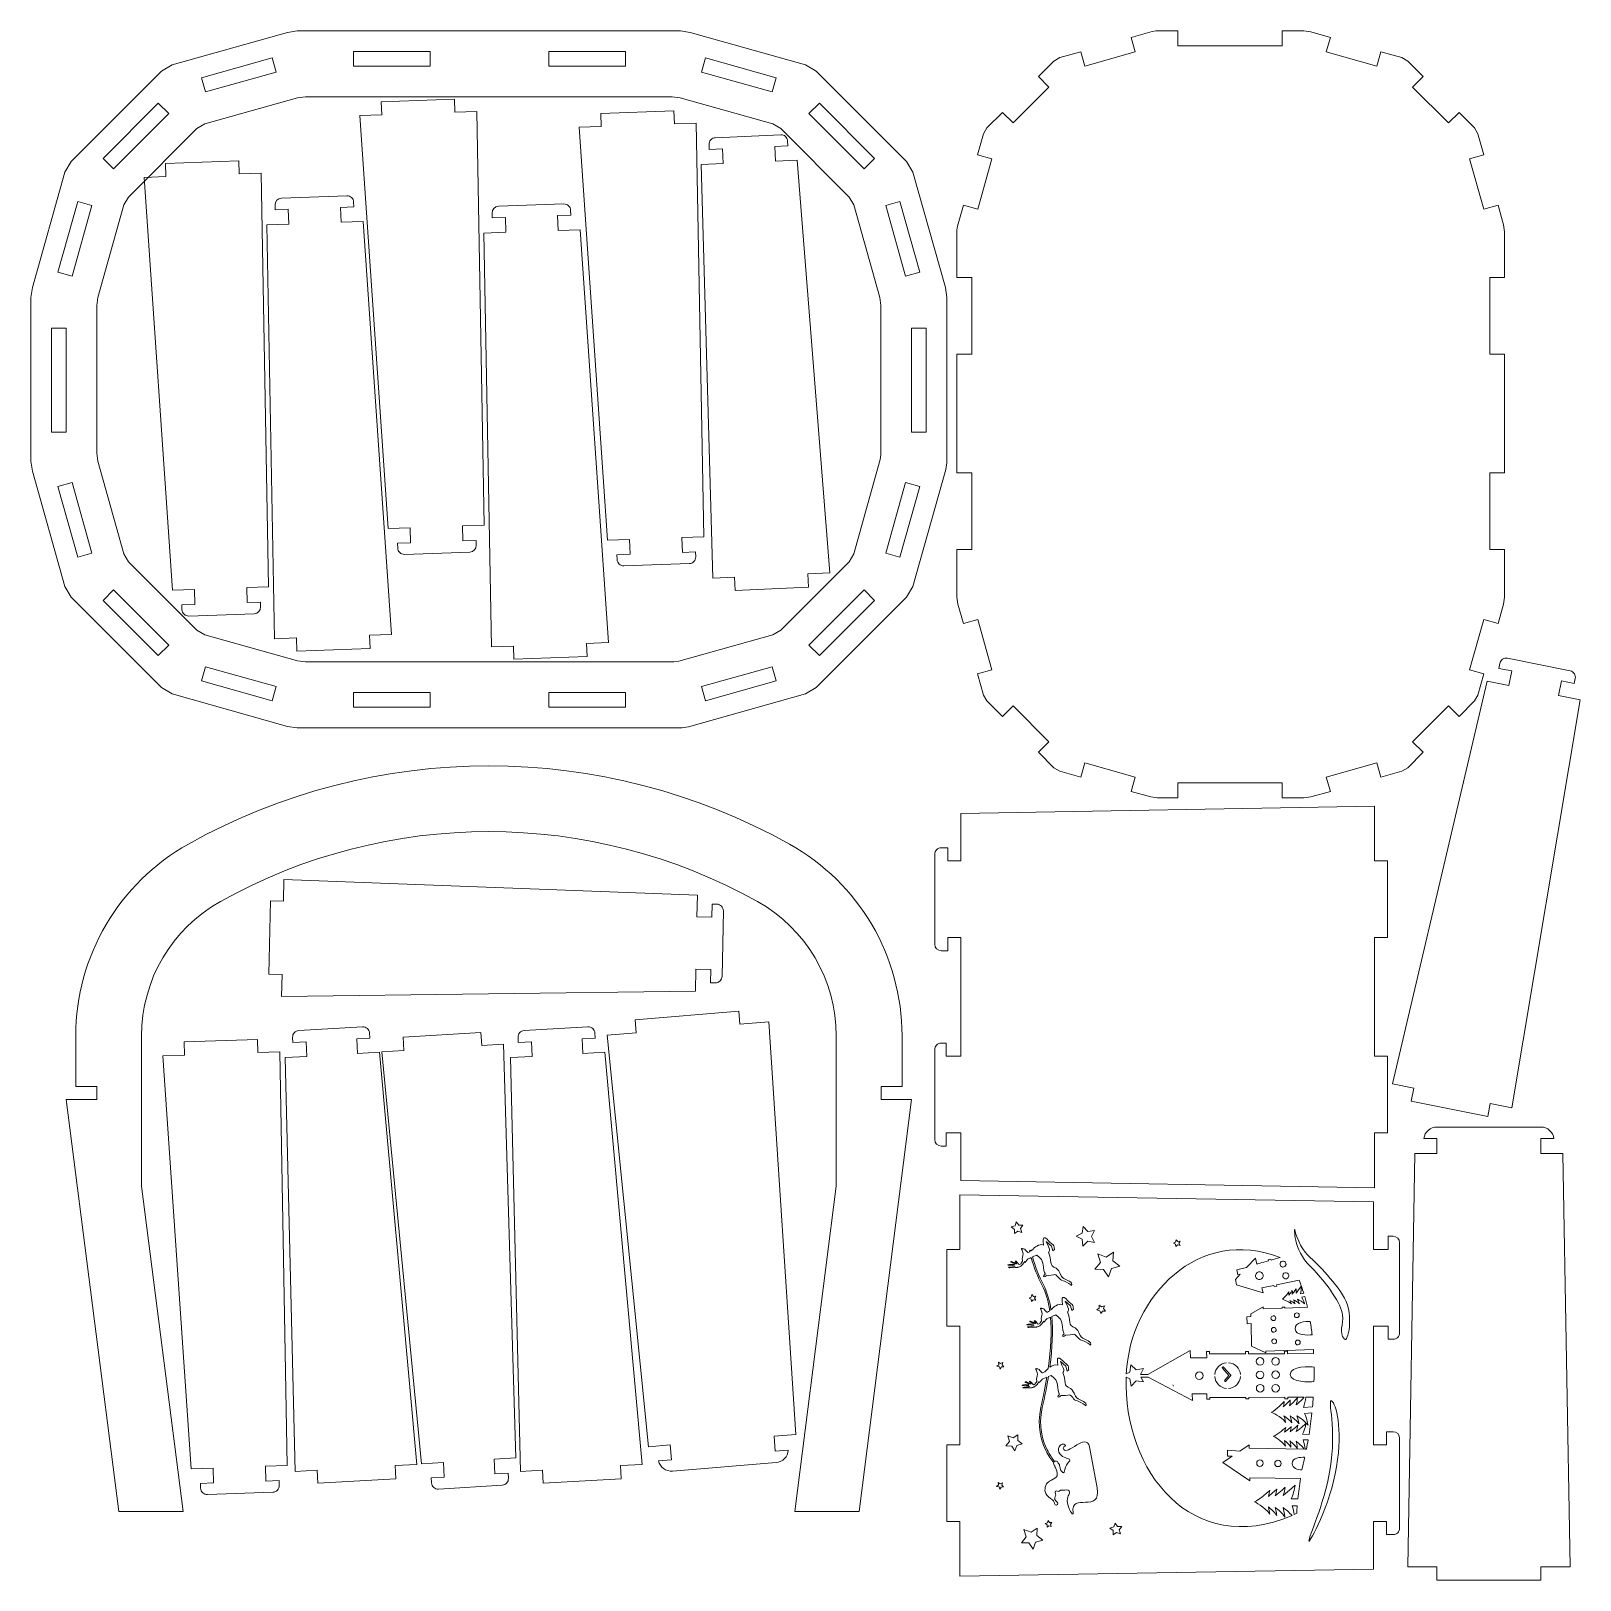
# Model space of a CAD drawing. Header units: centimetres. Extents: x -35.4 to 35.4, y -35.4 to 35.4.
import ezdxf

# ---------------------------------------------------------------- set-up
doc = ezdxf.new("R2010")
doc.units = ezdxf.units.CM
doc.header["$MEASUREMENT"] = 0
doc.layers.add('layer 1', color=7, linetype='Continuous')

msp = doc.modelspace()

# ---------------------------------------------------------------- linework, layer by layer
at = {"layer": 'layer 1', "color": 250, "lineweight": 9}
for points, knots in [([(4.61003, 29.39808), (4.61003, 29.39808), (0.49265, 33.51546), (0.49265, 33.51546), (0.49265, 33.51546), (0.49265, 33.51546), (0.00195, 33.8031), (0.00195, 33.8031), (0.00195, 33.8031), (0.00195, 33.8031), (-5.26412, 35.28886), (-5.26412, 35.28886), (-5.26412, 35.28886), (-5.26412, 35.28886), (-5.7126, 35.35091), (-5.7126, 35.35091), (-5.7126, 35.35091), (-5.7126, 35.35091), (-23.19644, 35.35091), (-23.19644, 35.35091), (-23.19644, 35.35091), (-23.19644, 35.35091), (-23.64492, 35.28886), (-23.64492, 35.28886), (-23.64492, 35.28886), (-23.64492, 35.28886), (-28.91099, 33.8031), (-28.91099, 33.8031), (-28.91099, 33.8031), (-28.91099, 33.8031), (-29.40169, 33.51546), (-29.40169, 33.51546), (-29.40169, 33.51546), (-29.40169, 33.51546), (-33.51907, 29.39808), (-33.51907, 29.39808), (-33.51907, 29.39808), (-33.51907, 29.39808), (-33.80671, 28.90738), (-33.80671, 28.90738), (-33.80671, 28.90738), (-33.80671, 28.90738), (-35.29247, 23.64131), (-35.29247, 23.64131), (-35.29247, 23.64131), (-35.29247, 23.64131), (-35.35452, 23.19283), (-35.35452, 23.19283), (-35.35452, 23.19283), (-35.35452, 23.19283), (-35.35452, 15.70899), (-35.35452, 15.70899), (-35.35452, 15.70899), (-35.35452, 15.70899), (-35.29247, 15.26051), (-35.29247, 15.26051), (-35.29247, 15.26051), (-35.29247, 15.26051), (-33.80671, 9.99444), (-33.80671, 9.99444), (-33.80671, 9.99444), (-33.80671, 9.99444), (-33.51907, 9.50374), (-33.51907, 9.50374), (-33.51907, 9.50374), (-33.51907, 9.50374), (-29.40169, 5.38636), (-29.40169, 5.38636), (-29.40169, 5.38636), (-29.40169, 5.38636), (-28.91099, 5.09872), (-28.91099, 5.09872), (-28.91099, 5.09872), (-28.91099, 5.09872), (-23.64492, 3.61296), (-23.64492, 3.61296), (-23.64492, 3.61296), (-23.64492, 3.61296), (-23.19644, 3.55091), (-23.19644, 3.55091), (-23.19644, 3.55091), (-23.19644, 3.55091), (-5.63964, 3.55091), (-5.63964, 3.55091), (-5.63964, 3.55091), (-5.63964, 3.55091), (-5.33434, 3.59315), (-5.33434, 3.59315), (-5.33434, 3.59315), (-5.33434, 3.59315), (0.00195, 5.09872), (0.00195, 5.09872), (0.00195, 5.09872), (0.00195, 5.09872), (0.49265, 5.38636), (0.49265, 5.38636), (0.49265, 5.38636), (0.49265, 5.38636), (4.61003, 9.50374), (4.61003, 9.50374), (4.61003, 9.50374), (4.61003, 9.50374), (4.89767, 9.99444), (4.89767, 9.99444), (4.89767, 9.99444), (4.89767, 9.99444), (6.40324, 15.33073), (6.40324, 15.33073), (6.40324, 15.33073), (6.40324, 15.33073), (6.44548, 15.63603), (6.44548, 15.63603), (6.44548, 15.63603), (6.44548, 15.63603), (6.44548, 23.19283), (6.44548, 23.19283), (6.44548, 23.19283), (6.44548, 23.19283), (6.38343, 23.64131), (6.38343, 23.64131), (6.38343, 23.64131), (6.38343, 23.64131), (4.89767, 28.90738), (4.89767, 28.90738), (4.89767, 28.90738), (4.89767, 28.90738), (4.61003, 29.39808), (4.61003, 29.39808)], [0, 0, 0, 0, 0.03030303, 0.03030303, 0.03030303, 0.03030303, 0.06060606, 0.06060606, 0.06060606, 0.06060606, 0.09090909, 0.09090909, 0.09090909, 0.09090909, 0.12121212, 0.12121212, 0.12121212, 0.12121212, 0.15151515, 0.15151515, 0.15151515, 0.15151515, 0.18181818, 0.18181818, 0.18181818, 0.18181818, 0.21212121, 0.21212121, 0.21212121, 0.21212121, 0.24242424, 0.24242424, 0.24242424, 0.24242424, 0.27272727, 0.27272727, 0.27272727, 0.27272727, 0.3030303, 0.3030303, 0.3030303, 0.3030303, 0.33333333, 0.33333333, 0.33333333, 0.33333333, 0.36363636, 0.36363636, 0.36363636, 0.36363636, 0.39393939, 0.39393939, 0.39393939, 0.39393939, 0.42424242, 0.42424242, 0.42424242, 0.42424242, 0.45454545, 0.45454545, 0.45454545, 0.45454545, 0.48484848, 0.48484848, 0.48484848, 0.48484848, 0.51515152, 0.51515152, 0.51515152, 0.51515152, 0.54545455, 0.54545455, 0.54545455, 0.54545455, 0.57575758, 0.57575758, 0.57575758, 0.57575758, 0.60606061, 0.60606061, 0.60606061, 0.60606061, 0.63636364, 0.63636364, 0.63636364, 0.63636364, 0.66666667, 0.66666667, 0.66666667, 0.66666667, 0.6969697, 0.6969697, 0.6969697, 0.6969697, 0.72727273, 0.72727273, 0.72727273, 0.72727273, 0.75757576, 0.75757576, 0.75757576, 0.75757576, 0.78787879, 0.78787879, 0.78787879, 0.78787879, 0.81818182, 0.81818182, 0.81818182, 0.81818182, 0.84848485, 0.84848485, 0.84848485, 0.84848485, 0.87878788, 0.87878788, 0.87878788, 0.87878788, 0.90909091, 0.90909091, 0.90909091, 0.90909091, 0.93939394, 0.93939394, 0.93939394, 0.93939394, 1, 1, 1, 1]), ([(31.91212, 9.51091), (31.91212, 9.51091), (31.91212, 11.67918), (31.91212, 11.67918), (31.91212, 11.67918), (31.91212, 11.67918), (31.23225, 11.67918), (31.23225, 11.67918), (31.23225, 11.67918), (31.23225, 11.67918), (31.23225, 15.17918), (31.23225, 15.17918), (31.23225, 15.17918), (31.23225, 15.17918), (31.91212, 15.17918), (31.91212, 15.17918), (31.91212, 15.17918), (31.91212, 15.17918), (31.91212, 20.5956), (31.91212, 20.5956), (31.91212, 20.5956), (31.91212, 20.5956), (31.23225, 20.5956), (31.23225, 20.5956), (31.23225, 20.5956), (31.23225, 20.5956), (31.23225, 24.0956), (31.23225, 24.0956), (31.23225, 24.0956), (31.23225, 24.0956), (31.91212, 24.0956), (31.91212, 24.0956), (31.91212, 24.0956), (31.91212, 24.0956), (31.91212, 26.19091), (31.91212, 26.19091), (31.91212, 26.19091), (31.91212, 26.19091), (31.86867, 26.5049), (31.86867, 26.5049), (31.86867, 26.5049), (31.86867, 26.5049), (31.61695, 27.39711), (31.61695, 27.39711), (31.61695, 27.39711), (31.61695, 27.39711), (30.96262, 27.2125), (30.96262, 27.2125), (30.96262, 27.2125), (30.96262, 27.2125), (30.31377, 29.51229), (30.31377, 29.51229), (30.31377, 29.51229), (30.31377, 29.51229), (30.96809, 29.6969), (30.96809, 29.6969), (30.96809, 29.6969), (30.96809, 29.6969), (30.69656, 30.65933), (30.69656, 30.65933), (30.69656, 30.65933), (30.69656, 30.65933), (30.53997, 30.92646), (30.53997, 30.92646), (30.53997, 30.92646), (30.53997, 30.92646), (29.83287, 31.63356), (29.83287, 31.63356), (29.83287, 31.63356), (29.83287, 31.63356), (29.35213, 31.15282), (29.35213, 31.15282), (29.35213, 31.15282), (29.35213, 31.15282), (27.71403, 32.79092), (27.71403, 32.79092), (27.71403, 32.79092), (27.71403, 32.79092), (28.19477, 33.27166), (28.19477, 33.27166), (28.19477, 33.27166), (28.19477, 33.27166), (27.48767, 33.97876), (27.48767, 33.97876), (27.48767, 33.97876), (27.48767, 33.97876), (27.22054, 34.13535), (27.22054, 34.13535), (27.22054, 34.13535), (27.22054, 34.13535), (26.25811, 34.40688), (26.25811, 34.40688), (26.25811, 34.40688), (26.25811, 34.40688), (26.0735, 33.75256), (26.0735, 33.75256), (26.0735, 33.75256), (26.0735, 33.75256), (23.77371, 34.40141), (23.77371, 34.40141), (23.77371, 34.40141), (23.77371, 34.40141), (23.95832, 35.05574), (23.95832, 35.05574), (23.95832, 35.05574), (23.95832, 35.05574), (23.06611, 35.30746), (23.06611, 35.30746), (23.06611, 35.30746), (23.06611, 35.30746), (22.75212, 35.35091), (22.75212, 35.35091), (22.75212, 35.35091), (22.75212, 35.35091), (21.75212, 35.35091), (21.75212, 35.35091), (21.75212, 35.35091), (21.75212, 35.35091), (21.75212, 34.67104), (21.75212, 34.67104), (21.75212, 34.67104), (21.75212, 34.67104), (16.99916, 34.67104), (16.99916, 34.67104), (16.99916, 34.67104), (16.99916, 34.67104), (16.99916, 35.35091), (16.99916, 35.35091), (16.99916, 35.35091), (16.99916, 35.35091), (15.99916, 35.35091), (15.99916, 35.35091), (15.99916, 35.35091), (15.99916, 35.35091), (15.82835, 35.32728), (15.82835, 35.32728), (15.82835, 35.32728), (15.82835, 35.32728), (14.86592, 35.05574), (14.86592, 35.05574), (14.86592, 35.05574), (14.86592, 35.05574), (15.05053, 34.40141), (15.05053, 34.40141), (15.05053, 34.40141), (15.05053, 34.40141), (12.75074, 33.75256), (12.75074, 33.75256), (12.75074, 33.75256), (12.75074, 33.75256), (12.56613, 34.40688), (12.56613, 34.40688), (12.56613, 34.40688), (12.56613, 34.40688), (11.6037, 34.13535), (11.6037, 34.13535), (11.6037, 34.13535), (11.6037, 34.13535), (11.33657, 33.97876), (11.33657, 33.97876), (11.33657, 33.97876), (11.33657, 33.97876), (10.62947, 33.27166), (10.62947, 33.27166), (10.62947, 33.27166), (10.62947, 33.27166), (11.11021, 32.79092), (11.11021, 32.79092), (11.11021, 32.79092), (11.11021, 32.79092), (9.47211, 31.15282), (9.47211, 31.15282), (9.47211, 31.15282), (9.47211, 31.15282), (8.99137, 31.63356), (8.99137, 31.63356), (8.99137, 31.63356), (8.99137, 31.63356), (8.28427, 30.92646), (8.28427, 30.92646), (8.28427, 30.92646), (8.28427, 30.92646), (8.12768, 30.65933), (8.12768, 30.65933), (8.12768, 30.65933), (8.12768, 30.65933), (7.85615, 29.6969), (7.85615, 29.6969), (7.85615, 29.6969), (7.85615, 29.6969), (8.51047, 29.51229), (8.51047, 29.51229), (8.51047, 29.51229), (8.51047, 29.51229), (7.86162, 27.2125), (7.86162, 27.2125), (7.86162, 27.2125), (7.86162, 27.2125), (7.20729, 27.39711), (7.20729, 27.39711), (7.20729, 27.39711), (7.20729, 27.39711), (6.93575, 26.43468), (6.93575, 26.43468), (6.93575, 26.43468), (6.93575, 26.43468), (6.91212, 26.26387), (6.91212, 26.26387), (6.91212, 26.26387), (6.91212, 26.26387), (6.91212, 24.0956), (6.91212, 24.0956), (6.91212, 24.0956), (6.91212, 24.0956), (7.59199, 24.0956), (7.59199, 24.0956), (7.59199, 24.0956), (7.59199, 24.0956), (7.59199, 20.5956), (7.59199, 20.5956), (7.59199, 20.5956), (7.59199, 20.5956), (6.91212, 20.5956), (6.91212, 20.5956), (6.91212, 20.5956), (6.91212, 20.5956), (6.91212, 15.17918), (6.91212, 15.17918), (6.91212, 15.17918), (6.91212, 15.17918), (7.59199, 15.17918), (7.59199, 15.17918), (7.59199, 15.17918), (7.59199, 15.17918), (7.59199, 11.67918), (7.59199, 11.67918), (7.59199, 11.67918), (7.59199, 11.67918), (6.91212, 11.67918), (6.91212, 11.67918), (6.91212, 11.67918), (6.91212, 11.67918), (6.91212, 9.51091), (6.91212, 9.51091), (6.91212, 9.51091), (6.91212, 9.51091), (6.95557, 9.19692), (6.95557, 9.19692), (6.95557, 9.19692), (6.95557, 9.19692), (7.20729, 8.30471), (7.20729, 8.30471), (7.20729, 8.30471), (7.20729, 8.30471), (7.86162, 8.48932), (7.86162, 8.48932), (7.86162, 8.48932), (7.86162, 8.48932), (8.51047, 6.18953), (8.51047, 6.18953), (8.51047, 6.18953), (8.51047, 6.18953), (7.85615, 6.00492), (7.85615, 6.00492), (7.85615, 6.00492), (7.85615, 6.00492), (8.12768, 5.04249), (8.12768, 5.04249), (8.12768, 5.04249), (8.12768, 5.04249), (8.28427, 4.77536), (8.28427, 4.77536), (8.28427, 4.77536), (8.28427, 4.77536), (8.99137, 4.06826), (8.99137, 4.06826), (8.99137, 4.06826), (8.99137, 4.06826), (9.47211, 4.549), (9.47211, 4.549), (9.47211, 4.549), (9.47211, 4.549), (11.11021, 2.9109), (11.11021, 2.9109), (11.11021, 2.9109), (11.11021, 2.9109), (10.62947, 2.43016), (10.62947, 2.43016), (10.62947, 2.43016), (10.62947, 2.43016), (11.33657, 1.72306), (11.33657, 1.72306), (11.33657, 1.72306), (11.33657, 1.72306), (11.6037, 1.56647), (11.6037, 1.56647), (11.6037, 1.56647), (11.6037, 1.56647), (12.56613, 1.29494), (12.56613, 1.29494), (12.56613, 1.29494), (12.56613, 1.29494), (12.75074, 1.94926), (12.75074, 1.94926), (12.75074, 1.94926), (12.75074, 1.94926), (15.05053, 1.30041), (15.05053, 1.30041), (15.05053, 1.30041), (15.05053, 1.30041), (14.86592, 0.64608), (14.86592, 0.64608), (14.86592, 0.64608), (14.86592, 0.64608), (15.75813, 0.39436), (15.75813, 0.39436), (15.75813, 0.39436), (15.75813, 0.39436), (16.07212, 0.35091), (16.07212, 0.35091), (16.07212, 0.35091), (16.07212, 0.35091), (16.99916, 0.35091), (16.99916, 0.35091), (16.99916, 0.35091), (16.99916, 0.35091), (16.99916, 1.03078), (16.99916, 1.03078), (16.99916, 1.03078), (16.99916, 1.03078), (21.75212, 1.03078), (21.75212, 1.03078), (21.75212, 1.03078), (21.75212, 1.03078), (21.75212, 0.35091), (21.75212, 0.35091), (21.75212, 0.35091), (21.75212, 0.35091), (22.75212, 0.35091), (22.75212, 0.35091), (22.75212, 0.35091), (22.75212, 0.35091), (23.06611, 0.39436), (23.06611, 0.39436), (23.06611, 0.39436), (23.06611, 0.39436), (23.95832, 0.64608), (23.95832, 0.64608), (23.95832, 0.64608), (23.95832, 0.64608), (23.77371, 1.30041), (23.77371, 1.30041), (23.77371, 1.30041), (23.77371, 1.30041), (26.0735, 1.94926), (26.0735, 1.94926), (26.0735, 1.94926), (26.0735, 1.94926), (26.25811, 1.29494), (26.25811, 1.29494), (26.25811, 1.29494), (26.25811, 1.29494), (27.22054, 1.56647), (27.22054, 1.56647), (27.22054, 1.56647), (27.22054, 1.56647), (27.48767, 1.72306), (27.48767, 1.72306), (27.48767, 1.72306), (27.48767, 1.72306), (28.19477, 2.43016), (28.19477, 2.43016), (28.19477, 2.43016), (28.19477, 2.43016), (27.71403, 2.9109), (27.71403, 2.9109), (27.71403, 2.9109), (27.71403, 2.9109), (29.35213, 4.549), (29.35213, 4.549), (29.35213, 4.549), (29.35213, 4.549), (29.83287, 4.06826), (29.83287, 4.06826), (29.83287, 4.06826), (29.83287, 4.06826), (30.53997, 4.77536), (30.53997, 4.77536), (30.53997, 4.77536), (30.53997, 4.77536), (30.69656, 5.04249), (30.69656, 5.04249), (30.69656, 5.04249), (30.69656, 5.04249), (30.96809, 6.00492), (30.96809, 6.00492), (30.96809, 6.00492), (30.96809, 6.00492), (30.31377, 6.18953), (30.31377, 6.18953), (30.31377, 6.18953), (30.31377, 6.18953), (30.96262, 8.48932), (30.96262, 8.48932), (30.96262, 8.48932), (30.96262, 8.48932), (31.61695, 8.30471), (31.61695, 8.30471), (31.61695, 8.30471), (31.61695, 8.30471), (31.86867, 9.19692), (31.86867, 9.19692), (31.86867, 9.19692), (31.86867, 9.19692), (31.91212, 9.51091), (31.91212, 9.51091)], [0, 0, 0, 0, 0.00952381, 0.00952381, 0.00952381, 0.00952381, 0.01904762, 0.01904762, 0.01904762, 0.01904762, 0.02857143, 0.02857143, 0.02857143, 0.02857143, 0.03809524, 0.03809524, 0.03809524, 0.03809524, 0.04761905, 0.04761905, 0.04761905, 0.04761905, 0.05714286, 0.05714286, 0.05714286, 0.05714286, 0.06666667, 0.06666667, 0.06666667, 0.06666667, 0.07619048, 0.07619048, 0.07619048, 0.07619048, 0.08571429, 0.08571429, 0.08571429, 0.08571429, 0.0952381, 0.0952381, 0.0952381, 0.0952381, 0.1047619, 0.1047619, 0.1047619, 0.1047619, 0.11428571, 0.11428571, 0.11428571, 0.11428571, 0.12380952, 0.12380952, 0.12380952, 0.12380952, 0.13333333, 0.13333333, 0.13333333, 0.13333333, 0.14285714, 0.14285714, 0.14285714, 0.14285714, 0.15238095, 0.15238095, 0.15238095, 0.15238095, 0.16190476, 0.16190476, 0.16190476, 0.16190476, 0.17142857, 0.17142857, 0.17142857, 0.17142857, 0.18095238, 0.18095238, 0.18095238, 0.18095238, 0.19047619, 0.19047619, 0.19047619, 0.19047619, 0.2, 0.2, 0.2, 0.2, 0.20952381, 0.20952381, 0.20952381, 0.20952381, 0.21904762, 0.21904762, 0.21904762, 0.21904762, 0.22857143, 0.22857143, 0.22857143, 0.22857143, 0.23809524, 0.23809524, 0.23809524, 0.23809524, 0.24761905, 0.24761905, 0.24761905, 0.24761905, 0.25714286, 0.25714286, 0.25714286, 0.25714286, 0.26666667, 0.26666667, 0.26666667, 0.26666667, 0.27619048, 0.27619048, 0.27619048, 0.27619048, 0.28571429, 0.28571429, 0.28571429, 0.28571429, 0.2952381, 0.2952381, 0.2952381, 0.2952381, 0.3047619, 0.3047619, 0.3047619, 0.3047619, 0.31428571, 0.31428571, 0.31428571, 0.31428571, 0.32380952, 0.32380952, 0.32380952, 0.32380952, 0.33333333, 0.33333333, 0.33333333, 0.33333333, 0.34285714, 0.34285714, 0.34285714, 0.34285714, 0.35238095, 0.35238095, 0.35238095, 0.35238095, 0.36190476, 0.36190476, 0.36190476, 0.36190476, 0.37142857, 0.37142857, 0.37142857, 0.37142857, 0.38095238, 0.38095238, 0.38095238, 0.38095238, 0.39047619, 0.39047619, 0.39047619, 0.39047619, 0.4, 0.4, 0.4, 0.4, 0.40952381, 0.40952381, 0.40952381, 0.40952381, 0.41904762, 0.41904762, 0.41904762, 0.41904762, 0.42857143, 0.42857143, 0.42857143, 0.42857143, 0.43809524, 0.43809524, 0.43809524, 0.43809524, 0.44761905, 0.44761905, 0.44761905, 0.44761905, 0.45714286, 0.45714286, 0.45714286, 0.45714286, 0.46666667, 0.46666667, 0.46666667, 0.46666667, 0.47619048, 0.47619048, 0.47619048, 0.47619048, 0.48571429, 0.48571429, 0.48571429, 0.48571429, 0.4952381, 0.4952381, 0.4952381, 0.4952381, 0.5047619, 0.5047619, 0.5047619, 0.5047619, 0.51428571, 0.51428571, 0.51428571, 0.51428571, 0.52380952, 0.52380952, 0.52380952, 0.52380952, 0.53333333, 0.53333333, 0.53333333, 0.53333333, 0.54285714, 0.54285714, 0.54285714, 0.54285714, 0.55238095, 0.55238095, 0.55238095, 0.55238095, 0.56190476, 0.56190476, 0.56190476, 0.56190476, 0.57142857, 0.57142857, 0.57142857, 0.57142857, 0.58095238, 0.58095238, 0.58095238, 0.58095238, 0.59047619, 0.59047619, 0.59047619, 0.59047619, 0.6, 0.6, 0.6, 0.6, 0.60952381, 0.60952381, 0.60952381, 0.60952381, 0.61904762, 0.61904762, 0.61904762, 0.61904762, 0.62857143, 0.62857143, 0.62857143, 0.62857143, 0.63809524, 0.63809524, 0.63809524, 0.63809524, 0.64761905, 0.64761905, 0.64761905, 0.64761905, 0.65714286, 0.65714286, 0.65714286, 0.65714286, 0.66666667, 0.66666667, 0.66666667, 0.66666667, 0.67619048, 0.67619048, 0.67619048, 0.67619048, 0.68571429, 0.68571429, 0.68571429, 0.68571429, 0.6952381, 0.6952381, 0.6952381, 0.6952381, 0.7047619, 0.7047619, 0.7047619, 0.7047619, 0.71428571, 0.71428571, 0.71428571, 0.71428571, 0.72380952, 0.72380952, 0.72380952, 0.72380952, 0.73333333, 0.73333333, 0.73333333, 0.73333333, 0.74285714, 0.74285714, 0.74285714, 0.74285714, 0.75238095, 0.75238095, 0.75238095, 0.75238095, 0.76190476, 0.76190476, 0.76190476, 0.76190476, 0.77142857, 0.77142857, 0.77142857, 0.77142857, 0.78095238, 0.78095238, 0.78095238, 0.78095238, 0.79047619, 0.79047619, 0.79047619, 0.79047619, 0.8, 0.8, 0.8, 0.8, 0.80952381, 0.80952381, 0.80952381, 0.80952381, 0.81904762, 0.81904762, 0.81904762, 0.81904762, 0.82857143, 0.82857143, 0.82857143, 0.82857143, 0.83809524, 0.83809524, 0.83809524, 0.83809524, 0.84761905, 0.84761905, 0.84761905, 0.84761905, 0.85714286, 0.85714286, 0.85714286, 0.85714286, 0.86666667, 0.86666667, 0.86666667, 0.86666667, 0.87619048, 0.87619048, 0.87619048, 0.87619048, 0.88571429, 0.88571429, 0.88571429, 0.88571429, 0.8952381, 0.8952381, 0.8952381, 0.8952381, 0.9047619, 0.9047619, 0.9047619, 0.9047619, 0.91428571, 0.91428571, 0.91428571, 0.91428571, 0.92380952, 0.92380952, 0.92380952, 0.92380952, 0.93333333, 0.93333333, 0.93333333, 0.93333333, 0.94285714, 0.94285714, 0.94285714, 0.94285714, 0.95238095, 0.95238095, 0.95238095, 0.95238095, 0.96190476, 0.96190476, 0.96190476, 0.96190476, 0.97142857, 0.97142857, 0.97142857, 0.97142857, 0.98095238, 0.98095238, 0.98095238, 0.98095238, 1, 1, 1, 1]), ([(-24.16929, 33.47527), (-24.16929, 33.47527), (-27.38757, 32.56728), (-27.38757, 32.56728), (-27.38757, 32.56728), (-27.38757, 32.56728), (-27.56955, 33.21227), (-27.56955, 33.21227), (-27.56955, 33.21227), (-27.56955, 33.21227), (-24.35127, 34.12026), (-24.35127, 34.12026), (-24.35127, 34.12026), (-24.35127, 34.12026), (-24.16929, 33.47527), (-24.16929, 33.47527)], [0, 0, 0, 0, 0.2, 0.2, 0.2, 0.2, 0.4, 0.4, 0.4, 0.4, 0.6, 0.6, 0.6, 0.6, 1, 1, 1, 1]), ([(-17.12625, 33.7471), (-17.12625, 33.7471), (-20.62625, 33.7471), (-20.62625, 33.7471), (-20.62625, 33.7471), (-20.62625, 33.7471), (-20.62625, 34.41727), (-20.62625, 34.41727), (-20.62625, 34.41727), (-20.62625, 34.41727), (-17.12625, 34.41727), (-17.12625, 34.41727), (-17.12625, 34.41727), (-17.12625, 34.41727), (-17.12625, 33.7471), (-17.12625, 33.7471)], [0, 0, 0, 0, 0.2, 0.2, 0.2, 0.2, 0.4, 0.4, 0.4, 0.4, 0.6, 0.6, 0.6, 0.6, 1, 1, 1, 1]), ([(-8.20983, 33.7471), (-8.20983, 33.7471), (-11.70983, 33.7471), (-11.70983, 33.7471), (-11.70983, 33.7471), (-11.70983, 33.7471), (-11.70983, 34.41727), (-11.70983, 34.41727), (-11.70983, 34.41727), (-11.70983, 34.41727), (-8.20983, 34.41727), (-8.20983, 34.41727), (-8.20983, 34.41727), (-8.20983, 34.41727), (-8.20983, 33.7471), (-8.20983, 33.7471)], [0, 0, 0, 0, 0.2, 0.2, 0.2, 0.2, 0.4, 0.4, 0.4, 0.4, 0.6, 0.6, 0.6, 0.6, 1, 1, 1, 1]), ([(-1.52147, 32.56728), (-1.52147, 32.56728), (-4.73975, 33.47527), (-4.73975, 33.47527), (-4.73975, 33.47527), (-4.73975, 33.47527), (-4.55777, 34.12026), (-4.55777, 34.12026), (-4.55777, 34.12026), (-4.55777, 34.12026), (-1.33949, 33.21227), (-1.33949, 33.21227), (-1.33949, 33.21227), (-1.33949, 33.21227), (-1.52147, 32.56728), (-1.52147, 32.56728)], [0, 0, 0, 0, 0.2, 0.2, 0.2, 0.2, 0.4, 0.4, 0.4, 0.4, 0.6, 0.6, 0.6, 0.6, 1, 1, 1, 1]), ([(-5.71842, 32.29991), (-5.71842, 32.29991), (-1.48809, 31.10638), (-1.48809, 31.10638), (-1.48809, 31.10638), (-1.48809, 31.10638), (-1.13242, 30.89789), (-1.13242, 30.89789), (-1.13242, 30.89789), (-1.13242, 30.89789), (1.99246, 27.77301), (1.99246, 27.77301), (1.99246, 27.77301), (1.99246, 27.77301), (2.20095, 27.41734), (2.20095, 27.41734), (2.20095, 27.41734), (2.20095, 27.41734), (3.39448, 23.18701), (3.39448, 23.18701), (3.39448, 23.18701), (3.39448, 23.18701), (3.44548, 22.81845), (3.44548, 22.81845), (3.44548, 22.81845), (3.44548, 22.81845), (3.44548, 16.01041), (3.44548, 16.01041), (3.44548, 16.01041), (3.44548, 16.01041), (3.4143, 15.78503), (3.4143, 15.78503), (3.4143, 15.78503), (3.4143, 15.78503), (2.20095, 11.48448), (2.20095, 11.48448), (2.20095, 11.48448), (2.20095, 11.48448), (1.99246, 11.12881), (1.99246, 11.12881), (1.99246, 11.12881), (1.99246, 11.12881), (-1.13242, 8.00393), (-1.13242, 8.00393), (-1.13242, 8.00393), (-1.13242, 8.00393), (-1.48809, 7.79544), (-1.48809, 7.79544), (-1.48809, 7.79544), (-1.48809, 7.79544), (-5.78864, 6.58209), (-5.78864, 6.58209), (-5.78864, 6.58209), (-5.78864, 6.58209), (-6.01402, 6.55091), (-6.01402, 6.55091), (-6.01402, 6.55091), (-6.01402, 6.55091), (-22.82206, 6.55091), (-22.82206, 6.55091), (-22.82206, 6.55091), (-22.82206, 6.55091), (-23.19062, 6.60191), (-23.19062, 6.60191), (-23.19062, 6.60191), (-23.19062, 6.60191), (-27.42095, 7.79544), (-27.42095, 7.79544), (-27.42095, 7.79544), (-27.42095, 7.79544), (-27.77662, 8.00393), (-27.77662, 8.00393), (-27.77662, 8.00393), (-27.77662, 8.00393), (-30.9015, 11.12881), (-30.9015, 11.12881), (-30.9015, 11.12881), (-30.9015, 11.12881), (-31.10999, 11.48448), (-31.10999, 11.48448), (-31.10999, 11.48448), (-31.10999, 11.48448), (-32.30352, 15.71481), (-32.30352, 15.71481), (-32.30352, 15.71481), (-32.30352, 15.71481), (-32.35452, 16.08337), (-32.35452, 16.08337), (-32.35452, 16.08337), (-32.35452, 16.08337), (-32.35452, 22.81845), (-32.35452, 22.81845), (-32.35452, 22.81845), (-32.35452, 22.81845), (-32.30352, 23.18701), (-32.30352, 23.18701), (-32.30352, 23.18701), (-32.30352, 23.18701), (-31.10999, 27.41734), (-31.10999, 27.41734), (-31.10999, 27.41734), (-31.10999, 27.41734), (-30.9015, 27.77301), (-30.9015, 27.77301), (-30.9015, 27.77301), (-30.9015, 27.77301), (-27.77662, 30.89789), (-27.77662, 30.89789), (-27.77662, 30.89789), (-27.77662, 30.89789), (-27.42095, 31.10638), (-27.42095, 31.10638), (-27.42095, 31.10638), (-27.42095, 31.10638), (-23.19062, 32.29991), (-23.19062, 32.29991), (-23.19062, 32.29991), (-23.19062, 32.29991), (-22.82206, 32.35091), (-22.82206, 32.35091), (-22.82206, 32.35091), (-22.82206, 32.35091), (-6.08698, 32.35091), (-6.08698, 32.35091), (-6.08698, 32.35091), (-6.08698, 32.35091), (-5.71842, 32.29991), (-5.71842, 32.29991)], [0, 0, 0, 0, 0.03030303, 0.03030303, 0.03030303, 0.03030303, 0.06060606, 0.06060606, 0.06060606, 0.06060606, 0.09090909, 0.09090909, 0.09090909, 0.09090909, 0.12121212, 0.12121212, 0.12121212, 0.12121212, 0.15151515, 0.15151515, 0.15151515, 0.15151515, 0.18181818, 0.18181818, 0.18181818, 0.18181818, 0.21212121, 0.21212121, 0.21212121, 0.21212121, 0.24242424, 0.24242424, 0.24242424, 0.24242424, 0.27272727, 0.27272727, 0.27272727, 0.27272727, 0.3030303, 0.3030303, 0.3030303, 0.3030303, 0.33333333, 0.33333333, 0.33333333, 0.33333333, 0.36363636, 0.36363636, 0.36363636, 0.36363636, 0.39393939, 0.39393939, 0.39393939, 0.39393939, 0.42424242, 0.42424242, 0.42424242, 0.42424242, 0.45454545, 0.45454545, 0.45454545, 0.45454545, 0.48484848, 0.48484848, 0.48484848, 0.48484848, 0.51515152, 0.51515152, 0.51515152, 0.51515152, 0.54545455, 0.54545455, 0.54545455, 0.54545455, 0.57575758, 0.57575758, 0.57575758, 0.57575758, 0.60606061, 0.60606061, 0.60606061, 0.60606061, 0.63636364, 0.63636364, 0.63636364, 0.63636364, 0.66666667, 0.66666667, 0.66666667, 0.66666667, 0.6969697, 0.6969697, 0.6969697, 0.6969697, 0.72727273, 0.72727273, 0.72727273, 0.72727273, 0.75757576, 0.75757576, 0.75757576, 0.75757576, 0.78787879, 0.78787879, 0.78787879, 0.78787879, 0.81818182, 0.81818182, 0.81818182, 0.81818182, 0.84848485, 0.84848485, 0.84848485, 0.84848485, 0.87878788, 0.87878788, 0.87878788, 0.87878788, 0.90909091, 0.90909091, 0.90909091, 0.90909091, 0.93939394, 0.93939394, 0.93939394, 0.93939394, 1, 1, 1, 1]), ([(-29.06762, 31.58247), (-29.06762, 31.58247), (-31.58608, 29.06401), (-31.58608, 29.06401), (-31.58608, 29.06401), (-31.58608, 29.06401), (-32.05996, 29.53789), (-32.05996, 29.53789), (-32.05996, 29.53789), (-32.05996, 29.53789), (-29.5415, 32.05635), (-29.5415, 32.05635), (-29.5415, 32.05635), (-29.5415, 32.05635), (-29.06762, 31.58247), (-29.06762, 31.58247)], [0, 0, 0, 0, 0.2, 0.2, 0.2, 0.2, 0.4, 0.4, 0.4, 0.4, 0.6, 0.6, 0.6, 0.6, 1, 1, 1, 1]), ([(-20.34394, 31.48599), (-20.34394, 31.48599), (-19.04763, 12.63776), (-19.04763, 12.63776), (-19.04763, 12.63776), (-19.04763, 12.63776), (-18.04828, 12.67346), (-18.04828, 12.67346), (-18.04828, 12.67346), (-18.04828, 12.67346), (-18.024, 11.99389), (-18.024, 11.99389), (-18.024, 11.99389), (-18.024, 11.99389), (-18.62362, 11.97247), (-18.62362, 11.97247), (-18.62362, 11.97247), (-18.62362, 11.97247), (-18.61576, 11.75261), (-18.61576, 11.75261), (-18.61576, 11.75261), (-18.61292, 11.6731), (-18.57861, 11.59798), (-18.52038, 11.54376), (-18.52038, 11.54376), (-18.46214, 11.48955), (-18.38476, 11.46068), (-18.30524, 11.46352), (-18.30524, 11.46352), (-18.30524, 11.46352), (-15.31758, 11.57027), (-15.31758, 11.57027), (-15.31758, 11.57027), (-15.152, 11.57618), (-15.02257, 11.7152), (-15.02849, 11.88078), (-15.02849, 11.88078), (-15.02849, 11.88078), (-15.03634, 12.10064), (-15.03634, 12.10064), (-15.03634, 12.10064), (-15.03634, 12.10064), (-15.63596, 12.07921), (-15.63596, 12.07921), (-15.63596, 12.07921), (-15.63596, 12.07921), (-15.66024, 12.75878), (-15.66024, 12.75878), (-15.66024, 12.75878), (-15.66024, 12.75878), (-14.66088, 12.79448), (-14.66088, 12.79448), (-14.66088, 12.79448), (-14.66088, 12.79448), (-15.00345, 31.67679), (-15.00345, 31.67679), (-15.00345, 31.67679), (-15.00345, 31.67679), (-16.00282, 31.64109), (-16.00282, 31.64109), (-16.00282, 31.64109), (-16.00282, 31.64109), (-16.02424, 32.24071), (-16.02424, 32.24071), (-16.02424, 32.24071), (-16.02424, 32.24071), (-19.36601, 32.12131), (-19.36601, 32.12131), (-19.36601, 32.12131), (-19.36601, 32.12131), (-19.34458, 31.5217), (-19.34458, 31.5217), (-19.34458, 31.5217), (-19.34458, 31.5217), (-20.34394, 31.48599), (-20.34394, 31.48599)], [0, 0, 0, 0, 0.05, 0.05, 0.05, 0.05, 0.1, 0.1, 0.1, 0.1, 0.15, 0.15, 0.15, 0.15, 0.2, 0.2, 0.2, 0.2, 0.25, 0.25, 0.25, 0.25, 0.3, 0.3, 0.3, 0.3, 0.35, 0.35, 0.35, 0.35, 0.4, 0.4, 0.4, 0.4, 0.45, 0.45, 0.45, 0.45, 0.5, 0.5, 0.5, 0.5, 0.55, 0.55, 0.55, 0.55, 0.6, 0.6, 0.6, 0.6, 0.65, 0.65, 0.65, 0.65, 0.7, 0.7, 0.7, 0.7, 0.75, 0.75, 0.75, 0.75, 0.8, 0.8, 0.8, 0.8, 0.85, 0.85, 0.85, 0.85, 0.9, 0.9, 0.9, 0.9, 1, 1, 1, 1]), ([(2.67704, 29.06401), (2.67704, 29.06401), (0.15858, 31.58247), (0.15858, 31.58247), (0.15858, 31.58247), (0.15858, 31.58247), (0.63246, 32.05635), (0.63246, 32.05635), (0.63246, 32.05635), (0.63246, 32.05635), (3.15092, 29.53789), (3.15092, 29.53789), (3.15092, 29.53789), (3.15092, 29.53789), (2.67704, 29.06401), (2.67704, 29.06401)], [0, 0, 0, 0, 0.2, 0.2, 0.2, 0.2, 0.4, 0.4, 0.4, 0.4, 0.6, 0.6, 0.6, 0.6, 1, 1, 1, 1]), ([(-4.98643, 31.14774), (-4.98643, 31.14774), (-4.64386, 12.26543), (-4.64386, 12.26543), (-4.64386, 12.26543), (-4.64386, 12.26543), (-5.64322, 12.22973), (-5.64322, 12.22973), (-5.64322, 12.22973), (-5.64322, 12.22973), (-5.61894, 11.55016), (-5.61894, 11.55016), (-5.61894, 11.55016), (-5.61894, 11.55016), (-5.01932, 11.57159), (-5.01932, 11.57159), (-5.01932, 11.57159), (-5.01932, 11.57159), (-5.01147, 11.35173), (-5.01147, 11.35173), (-5.01147, 11.35173), (-5.00863, 11.27221), (-5.03749, 11.19483), (-5.0917, 11.13659), (-5.0917, 11.13659), (-5.14592, 11.07837), (-5.22105, 11.04406), (-5.30056, 11.04122), (-5.30056, 11.04122), (-5.30056, 11.04122), (-8.28822, 10.93447), (-8.28822, 10.93447), (-8.28822, 10.93447), (-8.36774, 10.93163), (-8.44512, 10.9605), (-8.50336, 11.01471), (-8.50336, 11.01471), (-8.56159, 11.06893), (-8.5959, 11.14405), (-8.59874, 11.22356), (-8.59874, 11.22356), (-8.59874, 11.22356), (-8.6066, 11.44342), (-8.6066, 11.44342), (-8.6066, 11.44342), (-8.6066, 11.44342), (-8.00698, 11.46484), (-8.00698, 11.46484), (-8.00698, 11.46484), (-8.00698, 11.46484), (-8.03126, 12.14441), (-8.03126, 12.14441), (-8.03126, 12.14441), (-8.03126, 12.14441), (-9.03061, 12.10871), (-9.03061, 12.10871), (-9.03061, 12.10871), (-9.03061, 12.10871), (-10.32692, 30.95694), (-10.32692, 30.95694), (-10.32692, 30.95694), (-10.32692, 30.95694), (-9.32756, 30.99265), (-9.32756, 30.99265), (-9.32756, 30.99265), (-9.32756, 30.99265), (-9.34899, 31.59226), (-9.34899, 31.59226), (-9.34899, 31.59226), (-9.34899, 31.59226), (-6.00722, 31.71166), (-6.00722, 31.71166), (-6.00722, 31.71166), (-6.00722, 31.71166), (-5.9858, 31.11204), (-5.9858, 31.11204), (-5.9858, 31.11204), (-5.9858, 31.11204), (-4.98643, 31.14774), (-4.98643, 31.14774)], [0, 0, 0, 0, 0.04761905, 0.04761905, 0.04761905, 0.04761905, 0.0952381, 0.0952381, 0.0952381, 0.0952381, 0.14285714, 0.14285714, 0.14285714, 0.14285714, 0.19047619, 0.19047619, 0.19047619, 0.19047619, 0.23809524, 0.23809524, 0.23809524, 0.23809524, 0.28571429, 0.28571429, 0.28571429, 0.28571429, 0.33333333, 0.33333333, 0.33333333, 0.33333333, 0.38095238, 0.38095238, 0.38095238, 0.38095238, 0.42857143, 0.42857143, 0.42857143, 0.42857143, 0.47619048, 0.47619048, 0.47619048, 0.47619048, 0.52380952, 0.52380952, 0.52380952, 0.52380952, 0.57142857, 0.57142857, 0.57142857, 0.57142857, 0.61904762, 0.61904762, 0.61904762, 0.61904762, 0.66666667, 0.66666667, 0.66666667, 0.66666667, 0.71428571, 0.71428571, 0.71428571, 0.71428571, 0.76190476, 0.76190476, 0.76190476, 0.76190476, 0.80952381, 0.80952381, 0.80952381, 0.80952381, 0.85714286, 0.85714286, 0.85714286, 0.85714286, 0.9047619, 0.9047619, 0.9047619, 0.9047619, 1, 1, 1, 1]), ([(-4.23267, 10.37194), (-4.23267, 10.37194), (-4.76144, 29.24996), (-4.76144, 29.24996), (-4.76144, 29.24996), (-4.76144, 29.24996), (-3.76248, 29.29551), (-3.76248, 29.29551), (-3.76248, 29.29551), (-3.76248, 29.29551), (-3.79346, 29.97481), (-3.79346, 29.97481), (-3.79346, 29.97481), (-3.79346, 29.97481), (-4.39284, 29.94747), (-4.39284, 29.94747), (-4.39284, 29.94747), (-4.39284, 29.94747), (-4.40286, 30.16724), (-4.40286, 30.16724), (-4.40286, 30.16724), (-4.40648, 30.24673), (-4.37839, 30.32439), (-4.32475, 30.38316), (-4.32475, 30.38316), (-4.27111, 30.44191), (-4.19632, 30.47696), (-4.11684, 30.48058), (-4.11684, 30.48058), (-4.11684, 30.48058), (-1.13038, 30.61679), (-1.13038, 30.61679), (-1.13038, 30.61679), (-1.05089, 30.62042), (-0.97323, 30.59231), (-0.91446, 30.53868), (-0.91446, 30.53868), (-0.8557, 30.48503), (-0.82065, 30.41026), (-0.81703, 30.33078), (-0.81703, 30.33078), (-0.81703, 30.33078), (-0.807, 30.11101), (-0.807, 30.11101), (-0.807, 30.11101), (-0.807, 30.11101), (-1.40638, 30.08367), (-1.40638, 30.08367), (-1.40638, 30.08367), (-1.40638, 30.08367), (-1.3754, 29.40438), (-1.3754, 29.40438), (-1.3754, 29.40438), (-1.3754, 29.40438), (-0.37645, 29.44993), (-0.37645, 29.44993), (-0.37645, 29.44993), (-0.37645, 29.44993), (1.10567, 10.6154), (1.10567, 10.6154), (1.10567, 10.6154), (1.10567, 10.6154), (0.10671, 10.56984), (0.10671, 10.56984), (0.10671, 10.56984), (0.10671, 10.56984), (0.13406, 9.97047), (0.13406, 9.97047), (0.13406, 9.97047), (0.13406, 9.97047), (-3.20637, 9.81812), (-3.20637, 9.81812), (-3.20637, 9.81812), (-3.20637, 9.81812), (-3.23371, 10.4175), (-3.23371, 10.4175), (-3.23371, 10.4175), (-3.23371, 10.4175), (-4.23267, 10.37194), (-4.23267, 10.37194)], [0, 0, 0, 0, 0.04761905, 0.04761905, 0.04761905, 0.04761905, 0.0952381, 0.0952381, 0.0952381, 0.0952381, 0.14285714, 0.14285714, 0.14285714, 0.14285714, 0.19047619, 0.19047619, 0.19047619, 0.19047619, 0.23809524, 0.23809524, 0.23809524, 0.23809524, 0.28571429, 0.28571429, 0.28571429, 0.28571429, 0.33333333, 0.33333333, 0.33333333, 0.33333333, 0.38095238, 0.38095238, 0.38095238, 0.38095238, 0.42857143, 0.42857143, 0.42857143, 0.42857143, 0.47619048, 0.47619048, 0.47619048, 0.47619048, 0.52380952, 0.52380952, 0.52380952, 0.52380952, 0.57142857, 0.57142857, 0.57142857, 0.57142857, 0.61904762, 0.61904762, 0.61904762, 0.61904762, 0.66666667, 0.66666667, 0.66666667, 0.66666667, 0.71428571, 0.71428571, 0.71428571, 0.71428571, 0.76190476, 0.76190476, 0.76190476, 0.76190476, 0.80952381, 0.80952381, 0.80952381, 0.80952381, 0.85714286, 0.85714286, 0.85714286, 0.85714286, 0.9047619, 0.9047619, 0.9047619, 0.9047619, 1, 1, 1, 1]), ([(-30.19163, 28.67094), (-30.19163, 28.67094), (-28.89532, 9.82271), (-28.89532, 9.82271), (-28.89532, 9.82271), (-28.89532, 9.82271), (-27.89597, 9.85841), (-27.89597, 9.85841), (-27.89597, 9.85841), (-27.89597, 9.85841), (-27.87169, 9.17884), (-27.87169, 9.17884), (-27.87169, 9.17884), (-27.87169, 9.17884), (-28.47131, 9.15742), (-28.47131, 9.15742), (-28.47131, 9.15742), (-28.47131, 9.15742), (-28.46345, 8.93756), (-28.46345, 8.93756), (-28.46345, 8.93756), (-28.46061, 8.85805), (-28.4263, 8.78293), (-28.36807, 8.72871), (-28.36807, 8.72871), (-28.30983, 8.6745), (-28.23245, 8.64563), (-28.15293, 8.64847), (-28.15293, 8.64847), (-28.15293, 8.64847), (-25.16527, 8.75522), (-25.16527, 8.75522), (-25.16527, 8.75522), (-24.99969, 8.76113), (-24.87026, 8.90015), (-24.87618, 9.06573), (-24.87618, 9.06573), (-24.87618, 9.06573), (-24.88403, 9.28559), (-24.88403, 9.28559), (-24.88403, 9.28559), (-24.88403, 9.28559), (-25.48365, 9.26416), (-25.48365, 9.26416), (-25.48365, 9.26416), (-25.48365, 9.26416), (-25.50793, 9.94373), (-25.50793, 9.94373), (-25.50793, 9.94373), (-25.50793, 9.94373), (-24.50857, 9.97943), (-24.50857, 9.97943), (-24.50857, 9.97943), (-24.50857, 9.97943), (-24.85114, 28.86174), (-24.85114, 28.86174), (-24.85114, 28.86174), (-24.85114, 28.86174), (-25.85051, 28.82604), (-25.85051, 28.82604), (-25.85051, 28.82604), (-25.85051, 28.82604), (-25.87193, 29.42566), (-25.87193, 29.42566), (-25.87193, 29.42566), (-25.87193, 29.42566), (-29.2137, 29.30626), (-29.2137, 29.30626), (-29.2137, 29.30626), (-29.2137, 29.30626), (-29.19227, 28.70665), (-29.19227, 28.70665), (-29.19227, 28.70665), (-29.19227, 28.70665), (-30.19163, 28.67094), (-30.19163, 28.67094)], [0, 0, 0, 0, 0.05, 0.05, 0.05, 0.05, 0.1, 0.1, 0.1, 0.1, 0.15, 0.15, 0.15, 0.15, 0.2, 0.2, 0.2, 0.2, 0.25, 0.25, 0.25, 0.25, 0.3, 0.3, 0.3, 0.3, 0.35, 0.35, 0.35, 0.35, 0.4, 0.4, 0.4, 0.4, 0.45, 0.45, 0.45, 0.45, 0.5, 0.5, 0.5, 0.5, 0.55, 0.55, 0.55, 0.55, 0.6, 0.6, 0.6, 0.6, 0.65, 0.65, 0.65, 0.65, 0.7, 0.7, 0.7, 0.7, 0.75, 0.75, 0.75, 0.75, 0.8, 0.8, 0.8, 0.8, 0.85, 0.85, 0.85, 0.85, 0.9, 0.9, 0.9, 0.9, 1, 1, 1, 1]), ([(-18.89941, 7.80491), (-18.89941, 7.80491), (-20.19572, 26.65314), (-20.19572, 26.65314), (-20.19572, 26.65314), (-20.19572, 26.65314), (-21.19507, 26.61744), (-21.19507, 26.61744), (-21.19507, 26.61744), (-21.19507, 26.61744), (-21.21935, 27.29701), (-21.21935, 27.29701), (-21.21935, 27.29701), (-21.21935, 27.29701), (-20.61973, 27.31843), (-20.61973, 27.31843), (-20.61973, 27.31843), (-20.61973, 27.31843), (-20.62759, 27.53829), (-20.62759, 27.53829), (-20.62759, 27.53829), (-20.63043, 27.6178), (-20.66474, 27.69292), (-20.72297, 27.74714), (-20.72297, 27.74714), (-20.78121, 27.80135), (-20.85859, 27.83022), (-20.93811, 27.82738), (-20.93811, 27.82738), (-20.93811, 27.82738), (-23.92577, 27.72063), (-23.92577, 27.72063), (-23.92577, 27.72063), (-24.09135, 27.71472), (-24.22078, 27.5757), (-24.21486, 27.41012), (-24.21486, 27.41012), (-24.21486, 27.41012), (-24.20701, 27.19026), (-24.20701, 27.19026), (-24.20701, 27.19026), (-24.20701, 27.19026), (-23.60739, 27.21169), (-23.60739, 27.21169), (-23.60739, 27.21169), (-23.60739, 27.21169), (-23.58311, 26.53212), (-23.58311, 26.53212), (-23.58311, 26.53212), (-23.58311, 26.53212), (-24.58247, 26.49642), (-24.58247, 26.49642), (-24.58247, 26.49642), (-24.58247, 26.49642), (-24.2399, 7.61411), (-24.2399, 7.61411), (-24.2399, 7.61411), (-24.2399, 7.61411), (-23.24053, 7.64981), (-23.24053, 7.64981), (-23.24053, 7.64981), (-23.24053, 7.64981), (-23.21911, 7.05019), (-23.21911, 7.05019), (-23.21911, 7.05019), (-23.21911, 7.05019), (-19.87734, 7.16959), (-19.87734, 7.16959), (-19.87734, 7.16959), (-19.87734, 7.16959), (-19.89877, 7.7692), (-19.89877, 7.7692), (-19.89877, 7.7692), (-19.89877, 7.7692), (-18.89941, 7.80491), (-18.89941, 7.80491)], [0, 0, 0, 0, 0.05, 0.05, 0.05, 0.05, 0.1, 0.1, 0.1, 0.1, 0.15, 0.15, 0.15, 0.15, 0.2, 0.2, 0.2, 0.2, 0.25, 0.25, 0.25, 0.25, 0.3, 0.3, 0.3, 0.3, 0.35, 0.35, 0.35, 0.35, 0.4, 0.4, 0.4, 0.4, 0.45, 0.45, 0.45, 0.45, 0.5, 0.5, 0.5, 0.5, 0.55, 0.55, 0.55, 0.55, 0.6, 0.6, 0.6, 0.6, 0.65, 0.65, 0.65, 0.65, 0.7, 0.7, 0.7, 0.7, 0.75, 0.75, 0.75, 0.75, 0.8, 0.8, 0.8, 0.8, 0.85, 0.85, 0.85, 0.85, 0.9, 0.9, 0.9, 0.9, 1, 1, 1, 1]), ([(-32.57089, 27.38396), (-32.57089, 27.38396), (-33.47888, 24.16568), (-33.47888, 24.16568), (-33.47888, 24.16568), (-33.47888, 24.16568), (-34.12387, 24.34766), (-34.12387, 24.34766), (-34.12387, 24.34766), (-34.12387, 24.34766), (-33.21588, 27.56594), (-33.21588, 27.56594), (-33.21588, 27.56594), (-33.21588, 27.56594), (-32.57089, 27.38396), (-32.57089, 27.38396)], [0, 0, 0, 0, 0.2, 0.2, 0.2, 0.2, 0.4, 0.4, 0.4, 0.4, 0.6, 0.6, 0.6, 0.6, 1, 1, 1, 1]), ([(-8.99328, 7.43375), (-8.99328, 7.43375), (-10.28959, 26.28198), (-10.28959, 26.28198), (-10.28959, 26.28198), (-10.28959, 26.28198), (-11.28894, 26.24628), (-11.28894, 26.24628), (-11.28894, 26.24628), (-11.28894, 26.24628), (-11.31322, 26.92585), (-11.31322, 26.92585), (-11.31322, 26.92585), (-11.31322, 26.92585), (-10.7136, 26.94727), (-10.7136, 26.94727), (-10.7136, 26.94727), (-10.7136, 26.94727), (-10.72146, 27.16713), (-10.72146, 27.16713), (-10.72146, 27.16713), (-10.7243, 27.24664), (-10.75861, 27.32176), (-10.81684, 27.37598), (-10.81684, 27.37598), (-10.87508, 27.43019), (-10.95246, 27.45906), (-11.03198, 27.45622), (-11.03198, 27.45622), (-11.03198, 27.45622), (-14.01964, 27.34947), (-14.01964, 27.34947), (-14.01964, 27.34947), (-14.18522, 27.34356), (-14.31465, 27.20454), (-14.30873, 27.03896), (-14.30873, 27.03896), (-14.30873, 27.03896), (-14.30088, 26.8191), (-14.30088, 26.8191), (-14.30088, 26.8191), (-14.30088, 26.8191), (-13.70126, 26.84053), (-13.70126, 26.84053), (-13.70126, 26.84053), (-13.70126, 26.84053), (-13.67698, 26.16096), (-13.67698, 26.16096), (-13.67698, 26.16096), (-13.67698, 26.16096), (-14.67634, 26.12526), (-14.67634, 26.12526), (-14.67634, 26.12526), (-14.67634, 26.12526), (-14.33377, 7.24295), (-14.33377, 7.24295), (-14.33377, 7.24295), (-14.33377, 7.24295), (-13.3344, 7.27865), (-13.3344, 7.27865), (-13.3344, 7.27865), (-13.3344, 7.27865), (-13.31298, 6.67903), (-13.31298, 6.67903), (-13.31298, 6.67903), (-13.31298, 6.67903), (-9.97121, 6.79843), (-9.97121, 6.79843), (-9.97121, 6.79843), (-9.97121, 6.79843), (-9.99264, 7.39804), (-9.99264, 7.39804), (-9.99264, 7.39804), (-9.99264, 7.39804), (-8.99328, 7.43375), (-8.99328, 7.43375)], [0, 0, 0, 0, 0.05, 0.05, 0.05, 0.05, 0.1, 0.1, 0.1, 0.1, 0.15, 0.15, 0.15, 0.15, 0.2, 0.2, 0.2, 0.2, 0.25, 0.25, 0.25, 0.25, 0.3, 0.3, 0.3, 0.3, 0.35, 0.35, 0.35, 0.35, 0.4, 0.4, 0.4, 0.4, 0.45, 0.45, 0.45, 0.45, 0.5, 0.5, 0.5, 0.5, 0.55, 0.55, 0.55, 0.55, 0.6, 0.6, 0.6, 0.6, 0.65, 0.65, 0.65, 0.65, 0.7, 0.7, 0.7, 0.7, 0.75, 0.75, 0.75, 0.75, 0.8, 0.8, 0.8, 0.8, 0.85, 0.85, 0.85, 0.85, 0.9, 0.9, 0.9, 0.9, 1, 1, 1, 1]), ([(4.56984, 24.16568), (4.56984, 24.16568), (3.66185, 27.38396), (3.66185, 27.38396), (3.66185, 27.38396), (3.66185, 27.38396), (4.30684, 27.56594), (4.30684, 27.56594), (4.30684, 27.56594), (4.30684, 27.56594), (5.21483, 24.34766), (5.21483, 24.34766), (5.21483, 24.34766), (5.21483, 24.34766), (4.56984, 24.16568), (4.56984, 24.16568)], [0, 0, 0, 0, 0.2, 0.2, 0.2, 0.2, 0.4, 0.4, 0.4, 0.4, 0.6, 0.6, 0.6, 0.6, 1, 1, 1, 1]), ([(-33.7502, 21.79091), (-33.7502, 21.79091), (-33.7502, 17.03795), (-33.7502, 17.03795), (-33.7502, 17.03795), (-33.7502, 17.03795), (-34.42037, 17.03795), (-34.42037, 17.03795), (-34.42037, 17.03795), (-34.42037, 17.03795), (-34.42037, 21.79091), (-34.42037, 21.79091), (-34.42037, 21.79091), (-34.42037, 21.79091), (-33.7502, 21.79091), (-33.7502, 21.79091)], [0, 0, 0, 0, 0.2, 0.2, 0.2, 0.2, 0.4, 0.4, 0.4, 0.4, 0.6, 0.6, 0.6, 0.6, 1, 1, 1, 1]), ([(4.84116, 17.03795), (4.84116, 17.03795), (4.84116, 21.79091), (4.84116, 21.79091), (4.84116, 21.79091), (4.84116, 21.79091), (5.51133, 21.79091), (5.51133, 21.79091), (5.51133, 21.79091), (5.51133, 21.79091), (5.51133, 17.03795), (5.51133, 17.03795), (5.51133, 17.03795), (5.51133, 17.03795), (4.84116, 17.03795), (4.84116, 17.03795)], [0, 0, 0, 0, 0.2, 0.2, 0.2, 0.2, 0.4, 0.4, 0.4, 0.4, 0.6, 0.6, 0.6, 0.6, 1, 1, 1, 1]), ([(-33.47888, 14.73614), (-33.47888, 14.73614), (-32.57089, 11.51786), (-32.57089, 11.51786), (-32.57089, 11.51786), (-32.57089, 11.51786), (-33.21588, 11.33588), (-33.21588, 11.33588), (-33.21588, 11.33588), (-33.21588, 11.33588), (-34.12387, 14.55416), (-34.12387, 14.55416), (-34.12387, 14.55416), (-34.12387, 14.55416), (-33.47888, 14.73614), (-33.47888, 14.73614)], [0, 0, 0, 0, 0.2, 0.2, 0.2, 0.2, 0.4, 0.4, 0.4, 0.4, 0.6, 0.6, 0.6, 0.6, 1, 1, 1, 1]), ([(3.66185, 11.51786), (3.66185, 11.51786), (4.56984, 14.73614), (4.56984, 14.73614), (4.56984, 14.73614), (4.56984, 14.73614), (5.21483, 14.55416), (5.21483, 14.55416), (5.21483, 14.55416), (5.21483, 14.55416), (4.30684, 11.33588), (4.30684, 11.33588), (4.30684, 11.33588), (4.30684, 11.33588), (3.66185, 11.51786), (3.66185, 11.51786)], [0, 0, 0, 0, 0.2, 0.2, 0.2, 0.2, 0.4, 0.4, 0.4, 0.4, 0.6, 0.6, 0.6, 0.6, 1, 1, 1, 1]), ([(-31.58608, 9.83781), (-31.58608, 9.83781), (-29.06762, 7.31935), (-29.06762, 7.31935), (-29.06762, 7.31935), (-29.06762, 7.31935), (-29.5415, 6.84547), (-29.5415, 6.84547), (-29.5415, 6.84547), (-29.5415, 6.84547), (-32.05996, 9.36393), (-32.05996, 9.36393), (-32.05996, 9.36393), (-32.05996, 9.36393), (-31.58608, 9.83781), (-31.58608, 9.83781)], [0, 0, 0, 0, 0.2, 0.2, 0.2, 0.2, 0.4, 0.4, 0.4, 0.4, 0.6, 0.6, 0.6, 0.6, 1, 1, 1, 1]), ([(0.15858, 7.31935), (0.15858, 7.31935), (2.67704, 9.83781), (2.67704, 9.83781), (2.67704, 9.83781), (2.67704, 9.83781), (3.15092, 9.36393), (3.15092, 9.36393), (3.15092, 9.36393), (3.15092, 9.36393), (0.63246, 6.84547), (0.63246, 6.84547), (0.63246, 6.84547), (0.63246, 6.84547), (0.15858, 7.31935), (0.15858, 7.31935)], [0, 0, 0, 0, 0.2, 0.2, 0.2, 0.2, 0.4, 0.4, 0.4, 0.4, 0.6, 0.6, 0.6, 0.6, 1, 1, 1, 1]), ([(26.78806, -12.70729), (26.78806, -12.70729), (31.12272, 5.68149), (31.12272, 5.68149), (31.12272, 5.68149), (31.12272, 5.68149), (32.10307, 5.48425), (32.10307, 5.48425), (32.10307, 5.48425), (32.10307, 5.48425), (32.23522, 6.14109), (32.23522, 6.14109), (32.23522, 6.14109), (32.23522, 6.14109), (31.64701, 6.25943), (31.64701, 6.25943), (31.64701, 6.25943), (31.64701, 6.25943), (31.69237, 6.48491), (31.69237, 6.48491), (31.69237, 6.48491), (31.70807, 6.56291), (31.75411, 6.63149), (31.82035, 6.67554), (31.82035, 6.67554), (31.88661, 6.7196), (31.96765, 6.73553), (32.04566, 6.71984), (32.04566, 6.71984), (32.04566, 6.71984), (34.90496, 6.14457), (34.90496, 6.14457), (34.90496, 6.14457), (34.98296, 6.12888), (35.05154, 6.08284), (35.09559, 6.01659), (35.09559, 6.01659), (35.13965, 5.95033), (35.15559, 5.86929), (35.13989, 5.79129), (35.13989, 5.79129), (35.13989, 5.79129), (35.09453, 5.56582), (35.09453, 5.56582), (35.09453, 5.56582), (35.09453, 5.56582), (34.50632, 5.68416), (34.50632, 5.68416), (34.50632, 5.68416), (34.50632, 5.68416), (34.37416, 5.02732), (34.37416, 5.02732), (34.37416, 5.02732), (34.37416, 5.02732), (35.35451, 4.83009), (35.35451, 4.83009), (35.35451, 4.83009), (35.35451, 4.83009), (32.24042, -13.80426), (32.24042, -13.80426), (32.24042, -13.80426), (32.24042, -13.80426), (31.26008, -13.60703), (31.26008, -13.60703), (31.26008, -13.60703), (31.26008, -13.60703), (31.14173, -14.19523), (31.14173, -14.19523), (31.14173, -14.19523), (31.14173, -14.19523), (27.65006, -13.49275), (27.65006, -13.49275), (27.65006, -13.49275), (27.65006, -13.49275), (27.76841, -12.90453), (27.76841, -12.90453), (27.76841, -12.90453), (27.76841, -12.90453), (26.78806, -12.70729), (26.78806, -12.70729)], [0, 0, 0, 0, 0.04761905, 0.04761905, 0.04761905, 0.04761905, 0.0952381, 0.0952381, 0.0952381, 0.0952381, 0.14285714, 0.14285714, 0.14285714, 0.14285714, 0.19047619, 0.19047619, 0.19047619, 0.19047619, 0.23809524, 0.23809524, 0.23809524, 0.23809524, 0.28571429, 0.28571429, 0.28571429, 0.28571429, 0.33333333, 0.33333333, 0.33333333, 0.33333333, 0.38095238, 0.38095238, 0.38095238, 0.38095238, 0.42857143, 0.42857143, 0.42857143, 0.42857143, 0.47619048, 0.47619048, 0.47619048, 0.47619048, 0.52380952, 0.52380952, 0.52380952, 0.52380952, 0.57142857, 0.57142857, 0.57142857, 0.57142857, 0.61904762, 0.61904762, 0.61904762, 0.61904762, 0.66666667, 0.66666667, 0.66666667, 0.66666667, 0.71428571, 0.71428571, 0.71428571, 0.71428571, 0.76190476, 0.76190476, 0.76190476, 0.76190476, 0.80952381, 0.80952381, 0.80952381, 0.80952381, 0.85714286, 0.85714286, 0.85714286, 0.85714286, 0.9047619, 0.9047619, 0.9047619, 0.9047619, 1, 1, 1, 1]), ([(-27.38757, 6.33454), (-27.38757, 6.33454), (-24.16929, 5.42655), (-24.16929, 5.42655), (-24.16929, 5.42655), (-24.16929, 5.42655), (-24.35127, 4.78156), (-24.35127, 4.78156), (-24.35127, 4.78156), (-24.35127, 4.78156), (-27.56955, 5.68955), (-27.56955, 5.68955), (-27.56955, 5.68955), (-27.56955, 5.68955), (-27.38757, 6.33454), (-27.38757, 6.33454)], [0, 0, 0, 0, 0.2, 0.2, 0.2, 0.2, 0.4, 0.4, 0.4, 0.4, 0.6, 0.6, 0.6, 0.6, 1, 1, 1, 1]), ([(-1.52147, 6.33454), (-1.52147, 6.33454), (-1.33949, 5.68955), (-1.33949, 5.68955), (-1.33949, 5.68955), (-1.33949, 5.68955), (-4.55777, 4.78156), (-4.55777, 4.78156), (-4.55777, 4.78156), (-4.55777, 4.78156), (-4.73975, 5.42655), (-4.73975, 5.42655), (-4.73975, 5.42655), (-4.73975, 5.42655), (-1.52147, 6.33454), (-1.52147, 6.33454)], [0, 0, 0, 0, 0.2, 0.2, 0.2, 0.2, 0.4, 0.4, 0.4, 0.4, 0.6, 0.6, 0.6, 0.6, 1, 1, 1, 1]), ([(-20.62625, 5.15472), (-20.62625, 5.15472), (-17.12625, 5.15472), (-17.12625, 5.15472), (-17.12625, 5.15472), (-17.12625, 5.15472), (-17.12625, 4.48455), (-17.12625, 4.48455), (-17.12625, 4.48455), (-17.12625, 4.48455), (-20.62625, 4.48455), (-20.62625, 4.48455), (-20.62625, 4.48455), (-20.62625, 4.48455), (-20.62625, 5.15472), (-20.62625, 5.15472)], [0, 0, 0, 0, 0.2, 0.2, 0.2, 0.2, 0.4, 0.4, 0.4, 0.4, 0.6, 0.6, 0.6, 0.6, 1, 1, 1, 1]), ([(-11.70983, 5.15472), (-11.70983, 5.15472), (-8.20983, 5.15472), (-8.20983, 5.15472), (-8.20983, 5.15472), (-8.20983, 5.15472), (-8.20983, 4.48455), (-8.20983, 4.48455), (-8.20983, 4.48455), (-8.20983, 4.48455), (-11.70983, 4.48455), (-11.70983, 4.48455), (-11.70983, 4.48455), (-11.70983, 4.48455), (-11.70983, 5.15472), (-11.70983, 5.15472)], [0, 0, 0, 0, 0.2, 0.2, 0.2, 0.2, 0.4, 0.4, 0.4, 0.4, 0.6, 0.6, 0.6, 0.6, 1, 1, 1, 1]), ([(-26.70945, -4.38084), (-19.09039, -0.12995), (-9.8129, -0.12995), (-2.19384, -4.38084), (-2.19384, -4.38084), (0.02813, -5.62054), (1.40517, -7.96569), (1.40517, -10.5101), (1.40517, -10.5101), (1.40517, -10.5101), (1.40517, -17.37083), (1.40517, -17.37083), (1.40517, -17.37083), (1.40517, -17.37083), (-0.49083, -32.22282), (-0.49083, -32.22282), (-0.49083, -32.22282), (-0.49083, -32.22282), (2.44348, -32.22282), (2.44348, -32.22282), (2.44348, -32.22282), (2.44348, -32.22282), (4.84348, -13.42283), (4.84348, -13.42283), (4.84348, -13.42283), (4.84348, -13.42283), (3.44835, -13.42283), (3.44835, -13.42283), (3.44835, -13.42283), (3.44835, -13.42283), (3.44835, -12.82283), (3.44835, -12.82283), (3.44835, -12.82283), (3.44835, -12.82283), (4.40517, -12.82283), (4.40517, -12.82283), (4.40517, -12.82283), (4.40517, -12.82283), (4.40517, -10.5101), (4.40517, -10.5101), (4.40517, -10.5101), (4.40517, -6.87814), (2.43955, -3.5306), (-0.73216, -1.76101), (-0.73216, -1.76101), (-9.25975, 2.99678), (-19.64354, 2.99678), (-28.17113, -1.76101), (-28.17113, -1.76101), (-31.34284, -3.5306), (-33.30846, -6.87814), (-33.30846, -10.5101), (-33.30846, -10.5101), (-33.30846, -10.5101), (-33.30846, -12.82283), (-33.30846, -12.82283), (-33.30846, -12.82283), (-33.30846, -12.82283), (-32.35164, -12.82283), (-32.35164, -12.82283), (-32.35164, -12.82283), (-32.35164, -12.82283), (-32.35164, -13.42283), (-32.35164, -13.42283), (-32.35164, -13.42283), (-32.35164, -13.42283), (-33.74677, -13.42283), (-33.74677, -13.42283), (-33.74677, -13.42283), (-33.74677, -13.42283), (-31.34677, -32.22282), (-31.34677, -32.22282), (-31.34677, -32.22282), (-31.34677, -32.22282), (-28.41246, -32.22282), (-28.41246, -32.22282), (-28.41246, -32.22282), (-28.41246, -32.22282), (-30.30846, -17.37083), (-30.30846, -17.37083), (-30.30846, -17.37083), (-30.30846, -17.37083), (-30.30846, -10.5101), (-30.30846, -10.5101), (-30.30846, -10.5101), (-30.30846, -7.96569), (-28.93142, -5.62054), (-26.70945, -4.38084)], [0, 0, 0, 0, 0.04347826, 0.04347826, 0.04347826, 0.04347826, 0.08695652, 0.08695652, 0.08695652, 0.08695652, 0.13043478, 0.13043478, 0.13043478, 0.13043478, 0.17391304, 0.17391304, 0.17391304, 0.17391304, 0.2173913, 0.2173913, 0.2173913, 0.2173913, 0.26086957, 0.26086957, 0.26086957, 0.26086957, 0.30434783, 0.30434783, 0.30434783, 0.30434783, 0.34782609, 0.34782609, 0.34782609, 0.34782609, 0.39130435, 0.39130435, 0.39130435, 0.39130435, 0.43478261, 0.43478261, 0.43478261, 0.43478261, 0.47826087, 0.47826087, 0.47826087, 0.47826087, 0.52173913, 0.52173913, 0.52173913, 0.52173913, 0.56521739, 0.56521739, 0.56521739, 0.56521739, 0.60869565, 0.60869565, 0.60869565, 0.60869565, 0.65217391, 0.65217391, 0.65217391, 0.65217391, 0.69565217, 0.69565217, 0.69565217, 0.69565217, 0.73913043, 0.73913043, 0.73913043, 0.73913043, 0.7826087, 0.7826087, 0.7826087, 0.7826087, 0.82608696, 0.82608696, 0.82608696, 0.82608696, 0.86956522, 0.86956522, 0.86956522, 0.86956522, 0.91304348, 0.91304348, 0.91304348, 0.91304348, 1, 1, 1, 1]), ([(7.09707, -2.53027), (7.09707, -2.53027), (6.49707, -2.53027), (6.49707, -2.53027), (6.49707, -2.53027), (6.49707, -2.53027), (6.49707, -1.93027), (6.49707, -1.93027), (6.49707, -1.93027), (6.49707, -1.93027), (6.19707, -1.93027), (6.19707, -1.93027), (6.19707, -1.93027), (6.11751, -1.93027), (6.0412, -1.96188), (5.98494, -2.01814), (5.98494, -2.01814), (5.92868, -2.0744), (5.89707, -2.15071), (5.89707, -2.23027), (5.89707, -2.23027), (5.89707, -2.23027), (5.89707, -6.33027), (5.89707, -6.33027), (5.89707, -6.33027), (5.89707, -6.49596), (6.03139, -6.63027), (6.19707, -6.63027), (6.19707, -6.63027), (6.19707, -6.63027), (6.49707, -6.63027), (6.49707, -6.63027), (6.49707, -6.63027), (6.49707, -6.63027), (6.49707, -6.03027), (6.49707, -6.03027), (6.49707, -6.03027), (6.49707, -6.03027), (7.09707, -6.03027), (7.09707, -6.03027), (7.09707, -6.03027), (7.09707, -6.03027), (7.09707, -11.44669), (7.09707, -11.44669), (7.09707, -11.44669), (7.09707, -11.44669), (6.42707, -11.44669), (6.42707, -11.44669), (6.42707, -11.44669), (6.42707, -11.44669), (6.42707, -10.84669), (6.42707, -10.84669), (6.42707, -10.84669), (6.42707, -10.84669), (6.19707, -10.84669), (6.19707, -10.84669), (6.19707, -10.84669), (6.11751, -10.84669), (6.0412, -10.87829), (5.98494, -10.93455), (5.98494, -10.93455), (5.92868, -10.99081), (5.89707, -11.06712), (5.89707, -11.14669), (5.89707, -11.14669), (5.89707, -11.14669), (5.89707, -15.24669), (5.89707, -15.24669), (5.89707, -15.24669), (5.89707, -15.41237), (6.03139, -15.54668), (6.19707, -15.54669), (6.19707, -15.54669), (6.19707, -15.54669), (6.42707, -15.54669), (6.42707, -15.54669), (6.42707, -15.54669), (6.42707, -15.54669), (6.42707, -14.94669), (6.42707, -14.94669), (6.42707, -14.94669), (6.42707, -14.94669), (7.09707, -14.94669), (7.09707, -14.94669), (7.09707, -14.94669), (7.09707, -14.94669), (7.09708, -17.11496), (7.09708, -17.11496), (7.09708, -17.11496), (7.09708, -17.11496), (25.97366, -17.44669), (25.97366, -17.44669), (25.97366, -17.44669), (25.97366, -17.44669), (25.97365, -14.94669), (25.97365, -14.94669), (25.97365, -14.94669), (25.97365, -14.94669), (26.57365, -14.94669), (26.57365, -14.94669), (26.57365, -14.94669), (26.57365, -14.94669), (26.57365, -11.44669), (26.57365, -11.44669), (26.57365, -11.44669), (26.57365, -11.44669), (25.97365, -11.44669), (25.97365, -11.44669), (25.97365, -11.44669), (25.97365, -11.44669), (25.97365, -6.03027), (25.97365, -6.03027), (25.97365, -6.03027), (25.97365, -6.03027), (26.57365, -6.03027), (26.57365, -6.03027), (26.57365, -6.03027), (26.57365, -6.03027), (26.57365, -2.53027), (26.57365, -2.53027), (26.57365, -2.53027), (26.57365, -2.53027), (25.97365, -2.53027), (25.97365, -2.53027), (25.97365, -2.53027), (25.97365, -2.53027), (25.97365, -0.03027), (25.97365, -0.03027), (25.97365, -0.03027), (25.97365, -0.03027), (7.09707, -0.362), (7.09707, -0.362), (7.09707, -0.362), (7.09707, -0.362), (7.09707, -2.53027), (7.09707, -2.53027)], [0, 0, 0, 0, 0.02857143, 0.02857143, 0.02857143, 0.02857143, 0.05714286, 0.05714286, 0.05714286, 0.05714286, 0.08571429, 0.08571429, 0.08571429, 0.08571429, 0.11428571, 0.11428571, 0.11428571, 0.11428571, 0.14285714, 0.14285714, 0.14285714, 0.14285714, 0.17142857, 0.17142857, 0.17142857, 0.17142857, 0.2, 0.2, 0.2, 0.2, 0.22857143, 0.22857143, 0.22857143, 0.22857143, 0.25714286, 0.25714286, 0.25714286, 0.25714286, 0.28571429, 0.28571429, 0.28571429, 0.28571429, 0.31428571, 0.31428571, 0.31428571, 0.31428571, 0.34285714, 0.34285714, 0.34285714, 0.34285714, 0.37142857, 0.37142857, 0.37142857, 0.37142857, 0.4, 0.4, 0.4, 0.4, 0.42857143, 0.42857143, 0.42857143, 0.42857143, 0.45714286, 0.45714286, 0.45714286, 0.45714286, 0.48571429, 0.48571429, 0.48571429, 0.48571429, 0.51428571, 0.51428571, 0.51428571, 0.51428571, 0.54285714, 0.54285714, 0.54285714, 0.54285714, 0.57142857, 0.57142857, 0.57142857, 0.57142857, 0.6, 0.6, 0.6, 0.6, 0.62857143, 0.62857143, 0.62857143, 0.62857143, 0.65714286, 0.65714286, 0.65714286, 0.65714286, 0.68571429, 0.68571429, 0.68571429, 0.68571429, 0.71428571, 0.71428571, 0.71428571, 0.71428571, 0.74285714, 0.74285714, 0.74285714, 0.74285714, 0.77142857, 0.77142857, 0.77142857, 0.77142857, 0.8, 0.8, 0.8, 0.8, 0.82857143, 0.82857143, 0.82857143, 0.82857143, 0.85714286, 0.85714286, 0.85714286, 0.85714286, 0.88571429, 0.88571429, 0.88571429, 0.88571429, 0.91428571, 0.91428571, 0.91428571, 0.91428571, 0.94285714, 0.94285714, 0.94285714, 0.94285714, 1, 1, 1, 1]), ([(-23.80672, -3.37025), (-23.80672, -3.37025), (-4.93486, -4.08575), (-4.93486, -4.08575), (-4.93486, -4.08575), (-4.93486, -4.08575), (-4.95519, -5.08554), (-4.95519, -5.08554), (-4.95519, -5.08554), (-4.95519, -5.08554), (-4.27533, -5.09936), (-4.27533, -5.09936), (-4.27533, -5.09936), (-4.27533, -5.09936), (-4.26314, -4.49948), (-4.26314, -4.49948), (-4.26314, -4.49948), (-4.26314, -4.49948), (-4.04319, -4.50396), (-4.04319, -4.50396), (-4.04319, -4.50396), (-3.96363, -4.50557), (-3.88799, -4.53872), (-3.83288, -4.59611), (-3.83288, -4.59611), (-3.77778, -4.65351), (-3.74774, -4.73044), (-3.74935, -4.80998), (-3.74935, -4.80998), (-3.74935, -4.80998), (-3.8101, -7.79893), (-3.8101, -7.79893), (-3.8101, -7.79893), (-3.81172, -7.87849), (-3.84488, -7.95413), (-3.90226, -8.00924), (-3.90226, -8.00924), (-3.95966, -8.06434), (-4.03658, -8.09439), (-4.11613, -8.09277), (-4.11613, -8.09277), (-4.11613, -8.09277), (-4.33608, -8.08831), (-4.33608, -8.08831), (-4.33608, -8.08831), (-4.33608, -8.08831), (-4.32389, -7.48843), (-4.32389, -7.48843), (-4.32389, -7.48843), (-4.32389, -7.48843), (-5.00375, -7.47461), (-5.00375, -7.47461), (-5.00375, -7.47461), (-5.00375, -7.47461), (-5.02407, -8.47439), (-5.02407, -8.47439), (-5.02407, -8.47439), (-5.02407, -8.47439), (-23.91532, -8.71305), (-23.91532, -8.71305), (-23.91532, -8.71305), (-23.91532, -8.71305), (-23.89501, -7.71325), (-23.89501, -7.71325), (-23.89501, -7.71325), (-23.89501, -7.71325), (-24.49487, -7.70107), (-24.49487, -7.70107), (-24.49487, -7.70107), (-24.49487, -7.70107), (-24.42693, -4.35786), (-24.42693, -4.35786), (-24.42693, -4.35786), (-24.42693, -4.35786), (-23.82705, -4.37005), (-23.82705, -4.37005), (-23.82705, -4.37005), (-23.82705, -4.37005), (-23.80672, -3.37025), (-23.80672, -3.37025)], [0, 0, 0, 0, 0.04761905, 0.04761905, 0.04761905, 0.04761905, 0.0952381, 0.0952381, 0.0952381, 0.0952381, 0.14285714, 0.14285714, 0.14285714, 0.14285714, 0.19047619, 0.19047619, 0.19047619, 0.19047619, 0.23809524, 0.23809524, 0.23809524, 0.23809524, 0.28571429, 0.28571429, 0.28571429, 0.28571429, 0.33333333, 0.33333333, 0.33333333, 0.33333333, 0.38095238, 0.38095238, 0.38095238, 0.38095238, 0.42857143, 0.42857143, 0.42857143, 0.42857143, 0.47619048, 0.47619048, 0.47619048, 0.47619048, 0.52380952, 0.52380952, 0.52380952, 0.52380952, 0.57142857, 0.57142857, 0.57142857, 0.57142857, 0.61904762, 0.61904762, 0.61904762, 0.61904762, 0.66666667, 0.66666667, 0.66666667, 0.66666667, 0.71428571, 0.71428571, 0.71428571, 0.71428571, 0.76190476, 0.76190476, 0.76190476, 0.76190476, 0.80952381, 0.80952381, 0.80952381, 0.80952381, 0.85714286, 0.85714286, 0.85714286, 0.85714286, 0.9047619, 0.9047619, 0.9047619, 0.9047619, 1, 1, 1, 1]), ([(-9.0592, -10.48694), (-9.0592, -10.48694), (-7.16843, -29.26743), (-7.16843, -29.26743), (-7.16843, -29.26743), (-7.16843, -29.26743), (-6.17185, -29.18475), (-6.17185, -29.18475), (-6.17185, -29.18475), (-6.17185, -29.18475), (-6.11563, -29.86243), (-6.11563, -29.86243), (-6.11563, -29.86243), (-6.11563, -29.86243), (-6.70824, -29.91159), (-6.70824, -29.91159), (-6.70824, -29.91159), (-6.6437, -30.20503), (-6.37206, -30.40548), (-6.07264, -30.38064), (-6.07264, -30.38064), (-6.07264, -30.38064), (-1.33597, -29.9877), (-1.33597, -29.9877), (-1.33597, -29.9877), (-1.03655, -29.96286), (-0.80166, -29.72039), (-0.78636, -29.42032), (-0.78636, -29.42032), (-0.78636, -29.42032), (-1.37896, -29.46949), (-1.37896, -29.46949), (-1.37896, -29.46949), (-1.37896, -29.46949), (-1.43518, -28.79181), (-1.43518, -28.79181), (-1.43518, -28.79181), (-1.43518, -28.79181), (-0.43861, -28.70914), (-0.43861, -28.70914), (-0.43861, -28.70914), (-0.43861, -28.70914), (-1.66834, -9.87382), (-1.66834, -9.87382), (-1.66834, -9.87382), (-1.66834, -9.87382), (-2.99543, -9.98391), (-2.99543, -9.98391), (-2.99543, -9.98391), (-2.99543, -9.98391), (-3.04504, -9.38596), (-3.04504, -9.38596), (-3.04504, -9.38596), (-3.04504, -9.38596), (-7.78171, -9.7789), (-7.78171, -9.7789), (-7.78171, -9.7789), (-7.78171, -9.7789), (-7.7321, -10.37685), (-7.7321, -10.37685), (-7.7321, -10.37685), (-7.7321, -10.37685), (-9.0592, -10.48694), (-9.0592, -10.48694)], [0, 0, 0, 0, 0.05882353, 0.05882353, 0.05882353, 0.05882353, 0.11764706, 0.11764706, 0.11764706, 0.11764706, 0.17647059, 0.17647059, 0.17647059, 0.17647059, 0.23529412, 0.23529412, 0.23529412, 0.23529412, 0.29411765, 0.29411765, 0.29411765, 0.29411765, 0.35294118, 0.35294118, 0.35294118, 0.35294118, 0.41176471, 0.41176471, 0.41176471, 0.41176471, 0.47058824, 0.47058824, 0.47058824, 0.47058824, 0.52941176, 0.52941176, 0.52941176, 0.52941176, 0.58823529, 0.58823529, 0.58823529, 0.58823529, 0.64705882, 0.64705882, 0.64705882, 0.64705882, 0.70588235, 0.70588235, 0.70588235, 0.70588235, 0.76470588, 0.76470588, 0.76470588, 0.76470588, 0.82352941, 0.82352941, 0.82352941, 0.82352941, 0.88235294, 0.88235294, 0.88235294, 0.88235294, 1, 1, 1, 1]), ([(-17.73829, -30.07397), (-17.73829, -30.07397), (-19.44838, -11.25876), (-19.44838, -11.25876), (-19.44838, -11.25876), (-19.44838, -11.25876), (-20.44671, -11.31641), (-20.44671, -11.31641), (-20.44671, -11.31641), (-20.44671, -11.31641), (-20.48533, -10.64752), (-20.48533, -10.64752), (-20.48533, -10.64752), (-20.48533, -10.64752), (-19.88634, -10.61294), (-19.88634, -10.61294), (-19.88634, -10.61294), (-19.88634, -10.61294), (-19.89959, -10.38332), (-19.89959, -10.38332), (-19.89959, -10.38332), (-19.90418, -10.30389), (-19.94014, -10.22952), (-19.99954, -10.1766), (-19.99954, -10.1766), (-20.05896, -10.12368), (-20.13696, -10.09653), (-20.21639, -10.10111), (-20.21639, -10.10111), (-20.21639, -10.10111), (-23.12814, -10.26927), (-23.12814, -10.26927), (-23.12814, -10.26927), (-23.20758, -10.27385), (-23.28193, -10.3098), (-23.33485, -10.36922), (-23.33485, -10.36922), (-23.38778, -10.42863), (-23.41494, -10.50663), (-23.41034, -10.58606), (-23.41034, -10.58606), (-23.41034, -10.58606), (-23.39709, -10.81567), (-23.39709, -10.81567), (-23.39709, -10.81567), (-23.39709, -10.81567), (-22.79808, -10.78108), (-22.79808, -10.78108), (-22.79808, -10.78108), (-22.79808, -10.78108), (-22.75946, -11.44996), (-22.75946, -11.44996), (-22.75946, -11.44996), (-22.75946, -11.44996), (-23.75779, -11.50761), (-23.75779, -11.50761), (-23.75779, -11.50761), (-23.75779, -11.50761), (-23.29065, -30.3946), (-23.29065, -30.3946), (-23.29065, -30.3946), (-23.29065, -30.3946), (-22.29234, -30.33695), (-22.29234, -30.33695), (-22.29234, -30.33695), (-22.29234, -30.33695), (-22.25774, -30.93595), (-22.25774, -30.93595), (-22.25774, -30.93595), (-22.25774, -30.93595), (-18.70203, -30.73062), (-18.70203, -30.73062), (-18.70203, -30.73062), (-18.70203, -30.73062), (-18.73662, -30.13162), (-18.73662, -30.13162), (-18.73662, -30.13162), (-18.73662, -30.13162), (-17.73829, -30.07397), (-17.73829, -30.07397)], [0, 0, 0, 0, 0.04761905, 0.04761905, 0.04761905, 0.04761905, 0.0952381, 0.0952381, 0.0952381, 0.0952381, 0.14285714, 0.14285714, 0.14285714, 0.14285714, 0.19047619, 0.19047619, 0.19047619, 0.19047619, 0.23809524, 0.23809524, 0.23809524, 0.23809524, 0.28571429, 0.28571429, 0.28571429, 0.28571429, 0.33333333, 0.33333333, 0.33333333, 0.33333333, 0.38095238, 0.38095238, 0.38095238, 0.38095238, 0.42857143, 0.42857143, 0.42857143, 0.42857143, 0.47619048, 0.47619048, 0.47619048, 0.47619048, 0.52380952, 0.52380952, 0.52380952, 0.52380952, 0.57142857, 0.57142857, 0.57142857, 0.57142857, 0.61904762, 0.61904762, 0.61904762, 0.61904762, 0.66666667, 0.66666667, 0.66666667, 0.66666667, 0.71428571, 0.71428571, 0.71428571, 0.71428571, 0.76190476, 0.76190476, 0.76190476, 0.76190476, 0.80952381, 0.80952381, 0.80952381, 0.80952381, 0.85714286, 0.85714286, 0.85714286, 0.85714286, 0.9047619, 0.9047619, 0.9047619, 0.9047619, 1, 1, 1, 1]), ([(-13.78241, -10.8928), (-13.78241, -10.8928), (-13.22022, -29.7772), (-13.22022, -29.7772), (-13.22022, -29.7772), (-13.22022, -29.7772), (-14.21825, -29.83988), (-14.21825, -29.83988), (-14.21825, -29.83988), (-14.21825, -29.83988), (-14.17626, -30.50856), (-14.17626, -30.50856), (-14.17626, -30.50856), (-14.17626, -30.50856), (-13.57744, -30.47095), (-13.57744, -30.47095), (-13.57744, -30.47095), (-13.57744, -30.47095), (-13.56302, -30.7005), (-13.56302, -30.7005), (-13.56302, -30.7005), (-13.55804, -30.7799), (-13.5848, -30.85805), (-13.63742, -30.91772), (-13.63742, -30.91772), (-13.69004, -30.9774), (-13.76422, -31.01372), (-13.84363, -31.01871), (-13.84363, -31.01871), (-13.84363, -31.01871), (-16.7545, -31.20151), (-16.7545, -31.20151), (-16.7545, -31.20151), (-16.83391, -31.2065), (-16.91204, -31.17973), (-16.97172, -31.12711), (-16.97172, -31.12711), (-17.0314, -31.07448), (-17.06773, -31.00031), (-17.07271, -30.9209), (-17.07271, -30.9209), (-17.07271, -30.9209), (-17.08713, -30.69136), (-17.08713, -30.69136), (-17.08713, -30.69136), (-17.08713, -30.69136), (-16.4883, -30.65375), (-16.4883, -30.65375), (-16.4883, -30.65375), (-16.4883, -30.65375), (-16.5303, -29.98507), (-16.5303, -29.98507), (-16.5303, -29.98507), (-16.5303, -29.98507), (-17.52832, -30.04775), (-17.52832, -30.04775), (-17.52832, -30.04775), (-17.52832, -30.04775), (-19.33309, -11.24139), (-19.33309, -11.24139), (-19.33309, -11.24139), (-19.33309, -11.24139), (-18.33508, -11.17871), (-18.33508, -11.17871), (-18.33508, -11.17871), (-18.33508, -11.17871), (-18.37267, -10.5799), (-18.37267, -10.5799), (-18.37267, -10.5799), (-18.37267, -10.5799), (-14.81805, -10.35666), (-14.81805, -10.35666), (-14.81805, -10.35666), (-14.81805, -10.35666), (-14.78044, -10.95548), (-14.78044, -10.95548), (-14.78044, -10.95548), (-14.78044, -10.95548), (-13.78241, -10.8928), (-13.78241, -10.8928)], [0, 0, 0, 0, 0.04761905, 0.04761905, 0.04761905, 0.04761905, 0.0952381, 0.0952381, 0.0952381, 0.0952381, 0.14285714, 0.14285714, 0.14285714, 0.14285714, 0.19047619, 0.19047619, 0.19047619, 0.19047619, 0.23809524, 0.23809524, 0.23809524, 0.23809524, 0.28571429, 0.28571429, 0.28571429, 0.28571429, 0.33333333, 0.33333333, 0.33333333, 0.33333333, 0.38095238, 0.38095238, 0.38095238, 0.38095238, 0.42857143, 0.42857143, 0.42857143, 0.42857143, 0.47619048, 0.47619048, 0.47619048, 0.47619048, 0.52380952, 0.52380952, 0.52380952, 0.52380952, 0.57142857, 0.57142857, 0.57142857, 0.57142857, 0.61904762, 0.61904762, 0.61904762, 0.61904762, 0.66666667, 0.66666667, 0.66666667, 0.66666667, 0.71428571, 0.71428571, 0.71428571, 0.71428571, 0.76190476, 0.76190476, 0.76190476, 0.76190476, 0.80952381, 0.80952381, 0.80952381, 0.80952381, 0.85714286, 0.85714286, 0.85714286, 0.85714286, 0.9047619, 0.9047619, 0.9047619, 0.9047619, 1, 1, 1, 1]), ([(-7.45129, -30.07397), (-7.45129, -30.07397), (-9.16138, -11.25876), (-9.16138, -11.25876), (-9.16138, -11.25876), (-9.16138, -11.25876), (-10.15971, -11.31641), (-10.15971, -11.31641), (-10.15971, -11.31641), (-10.15971, -11.31641), (-10.19833, -10.64752), (-10.19833, -10.64752), (-10.19833, -10.64752), (-10.19833, -10.64752), (-9.59934, -10.61294), (-9.59934, -10.61294), (-9.59934, -10.61294), (-9.59934, -10.61294), (-9.61259, -10.38332), (-9.61259, -10.38332), (-9.61259, -10.38332), (-9.61718, -10.30389), (-9.65314, -10.22952), (-9.71254, -10.1766), (-9.71254, -10.1766), (-9.77196, -10.12368), (-9.84996, -10.09653), (-9.92939, -10.10111), (-9.92939, -10.10111), (-9.92939, -10.10111), (-12.84114, -10.26927), (-12.84114, -10.26927), (-12.84114, -10.26927), (-12.92058, -10.27385), (-12.99493, -10.3098), (-13.04785, -10.36922), (-13.04785, -10.36922), (-13.10078, -10.42863), (-13.12794, -10.50663), (-13.12334, -10.58606), (-13.12334, -10.58606), (-13.12334, -10.58606), (-13.11009, -10.81567), (-13.11009, -10.81567), (-13.11009, -10.81567), (-13.11009, -10.81567), (-12.51108, -10.78108), (-12.51108, -10.78108), (-12.51108, -10.78108), (-12.51108, -10.78108), (-12.47246, -11.44996), (-12.47246, -11.44996), (-12.47246, -11.44996), (-12.47246, -11.44996), (-13.47079, -11.50761), (-13.47079, -11.50761), (-13.47079, -11.50761), (-13.47079, -11.50761), (-13.00365, -30.3946), (-13.00365, -30.3946), (-13.00365, -30.3946), (-13.00365, -30.3946), (-12.00534, -30.33695), (-12.00534, -30.33695), (-12.00534, -30.33695), (-12.00534, -30.33695), (-11.97074, -30.93595), (-11.97074, -30.93595), (-11.97074, -30.93595), (-11.97074, -30.93595), (-8.41503, -30.73062), (-8.41503, -30.73062), (-8.41503, -30.73062), (-8.41503, -30.73062), (-8.44962, -30.13162), (-8.44962, -30.13162), (-8.44962, -30.13162), (-8.44962, -30.13162), (-7.45129, -30.07397), (-7.45129, -30.07397)], [0, 0, 0, 0, 0.04761905, 0.04761905, 0.04761905, 0.04761905, 0.0952381, 0.0952381, 0.0952381, 0.0952381, 0.14285714, 0.14285714, 0.14285714, 0.14285714, 0.19047619, 0.19047619, 0.19047619, 0.19047619, 0.23809524, 0.23809524, 0.23809524, 0.23809524, 0.28571429, 0.28571429, 0.28571429, 0.28571429, 0.33333333, 0.33333333, 0.33333333, 0.33333333, 0.38095238, 0.38095238, 0.38095238, 0.38095238, 0.42857143, 0.42857143, 0.42857143, 0.42857143, 0.47619048, 0.47619048, 0.47619048, 0.47619048, 0.52380952, 0.52380952, 0.52380952, 0.52380952, 0.57142857, 0.57142857, 0.57142857, 0.57142857, 0.61904762, 0.61904762, 0.61904762, 0.61904762, 0.66666667, 0.66666667, 0.66666667, 0.66666667, 0.71428571, 0.71428571, 0.71428571, 0.71428571, 0.76190476, 0.76190476, 0.76190476, 0.76190476, 0.80952381, 0.80952381, 0.80952381, 0.80952381, 0.85714286, 0.85714286, 0.85714286, 0.85714286, 0.9047619, 0.9047619, 0.9047619, 0.9047619, 1, 1, 1, 1]), ([(-23.99971, -11.23811), (-23.99971, -11.23811), (-23.65714, -30.12042), (-23.65714, -30.12042), (-23.65714, -30.12042), (-23.65714, -30.12042), (-24.6565, -30.15612), (-24.6565, -30.15612), (-24.6565, -30.15612), (-24.6565, -30.15612), (-24.63222, -30.83569), (-24.63222, -30.83569), (-24.63222, -30.83569), (-24.63222, -30.83569), (-24.0326, -30.81426), (-24.0326, -30.81426), (-24.0326, -30.81426), (-24.0326, -30.81426), (-24.02475, -31.03412), (-24.02475, -31.03412), (-24.02475, -31.03412), (-24.02191, -31.11364), (-24.05077, -31.19102), (-24.10498, -31.24926), (-24.10498, -31.24926), (-24.1592, -31.30748), (-24.23433, -31.34179), (-24.31384, -31.34463), (-24.31384, -31.34463), (-24.31384, -31.34463), (-27.3015, -31.45138), (-27.3015, -31.45138), (-27.3015, -31.45138), (-27.38102, -31.45422), (-27.4584, -31.42535), (-27.51664, -31.37114), (-27.51664, -31.37114), (-27.57487, -31.31692), (-27.60918, -31.2418), (-27.61202, -31.16229), (-27.61202, -31.16229), (-27.61202, -31.16229), (-27.61988, -30.94243), (-27.61988, -30.94243), (-27.61988, -30.94243), (-27.61988, -30.94243), (-27.02026, -30.92101), (-27.02026, -30.92101), (-27.02026, -30.92101), (-27.02026, -30.92101), (-27.04454, -30.24144), (-27.04454, -30.24144), (-27.04454, -30.24144), (-27.04454, -30.24144), (-28.04389, -30.27714), (-28.04389, -30.27714), (-28.04389, -30.27714), (-28.04389, -30.27714), (-29.3402, -11.42891), (-29.3402, -11.42891), (-29.3402, -11.42891), (-29.3402, -11.42891), (-28.34084, -11.3932), (-28.34084, -11.3932), (-28.34084, -11.3932), (-28.34084, -11.3932), (-28.36227, -10.79359), (-28.36227, -10.79359), (-28.36227, -10.79359), (-28.36227, -10.79359), (-25.0205, -10.67419), (-25.0205, -10.67419), (-25.0205, -10.67419), (-25.0205, -10.67419), (-24.99908, -11.27381), (-24.99908, -11.27381), (-24.99908, -11.27381), (-24.99908, -11.27381), (-23.99971, -11.23811), (-23.99971, -11.23811)], [0, 0, 0, 0, 0.04761905, 0.04761905, 0.04761905, 0.04761905, 0.0952381, 0.0952381, 0.0952381, 0.0952381, 0.14285714, 0.14285714, 0.14285714, 0.14285714, 0.19047619, 0.19047619, 0.19047619, 0.19047619, 0.23809524, 0.23809524, 0.23809524, 0.23809524, 0.28571429, 0.28571429, 0.28571429, 0.28571429, 0.33333333, 0.33333333, 0.33333333, 0.33333333, 0.38095238, 0.38095238, 0.38095238, 0.38095238, 0.42857143, 0.42857143, 0.42857143, 0.42857143, 0.47619048, 0.47619048, 0.47619048, 0.47619048, 0.52380952, 0.52380952, 0.52380952, 0.52380952, 0.57142857, 0.57142857, 0.57142857, 0.57142857, 0.61904762, 0.61904762, 0.61904762, 0.61904762, 0.66666667, 0.66666667, 0.66666667, 0.66666667, 0.71428571, 0.71428571, 0.71428571, 0.71428571, 0.76190476, 0.76190476, 0.76190476, 0.76190476, 0.80952381, 0.80952381, 0.80952381, 0.80952381, 0.85714286, 0.85714286, 0.85714286, 0.85714286, 0.9047619, 0.9047619, 0.9047619, 0.9047619, 1, 1, 1, 1]), ([(34.90378, -34.75091), (34.90378, -34.75091), (34.57212, -15.8784), (34.57212, -15.8784), (34.57212, -15.8784), (34.57212, -15.8784), (33.57212, -15.8784), (33.57212, -15.8784), (33.57212, -15.8784), (33.57212, -15.8784), (33.57212, -15.1984), (33.57212, -15.1984), (33.57212, -15.1984), (33.57212, -15.1984), (34.16676, -15.1984), (34.16676, -15.1984), (34.16676, -15.1984), (34.1267, -14.90063), (33.87257, -14.67841), (33.57212, -14.67841), (33.57212, -14.67841), (33.57212, -14.67841), (28.81918, -14.67841), (28.81918, -14.67841), (28.81918, -14.67841), (28.51873, -14.67841), (28.2646, -14.90063), (28.22454, -15.1984), (28.22454, -15.1984), (28.22454, -15.1984), (28.81918, -15.1984), (28.81918, -15.1984), (28.81918, -15.1984), (28.81918, -15.1984), (28.81918, -15.8784), (28.81918, -15.8784), (28.81918, -15.8784), (28.81918, -15.8784), (27.81919, -15.8784), (27.81919, -15.8784), (27.81919, -15.8784), (27.81919, -15.8784), (27.48753, -34.75091), (27.48753, -34.75091), (27.48753, -34.75091), (27.48753, -34.75091), (28.81918, -34.75091), (28.81918, -34.75091), (28.81918, -34.75091), (28.81918, -34.75091), (28.81918, -35.35091), (28.81918, -35.35091), (28.81918, -35.35091), (28.81918, -35.35091), (33.57212, -35.35091), (33.57212, -35.35091), (33.57212, -35.35091), (33.57212, -35.35091), (33.57212, -34.75091), (33.57212, -34.75091), (33.57212, -34.75091), (33.57212, -34.75091), (34.90378, -34.75091), (34.90378, -34.75091)], [0, 0, 0, 0, 0.05882353, 0.05882353, 0.05882353, 0.05882353, 0.11764706, 0.11764706, 0.11764706, 0.11764706, 0.17647059, 0.17647059, 0.17647059, 0.17647059, 0.23529412, 0.23529412, 0.23529412, 0.23529412, 0.29411765, 0.29411765, 0.29411765, 0.29411765, 0.35294118, 0.35294118, 0.35294118, 0.35294118, 0.41176471, 0.41176471, 0.41176471, 0.41176471, 0.47058824, 0.47058824, 0.47058824, 0.47058824, 0.52941176, 0.52941176, 0.52941176, 0.52941176, 0.58823529, 0.58823529, 0.58823529, 0.58823529, 0.64705882, 0.64705882, 0.64705882, 0.64705882, 0.70588235, 0.70588235, 0.70588235, 0.70588235, 0.76470588, 0.76470588, 0.76470588, 0.76470588, 0.82352941, 0.82352941, 0.82352941, 0.82352941, 0.88235294, 0.88235294, 0.88235294, 0.88235294, 1, 1, 1, 1]), ([(25.92077, -32.67998), (25.92077, -32.67998), (26.52077, -32.67998), (26.52077, -32.67998), (26.52077, -32.67998), (26.52077, -32.67998), (26.52077, -33.27998), (26.52077, -33.27998), (26.52077, -33.27998), (26.52077, -33.27998), (26.82077, -33.27998), (26.82077, -33.27998), (26.82077, -33.27998), (26.90033, -33.27998), (26.97664, -33.24837), (27.0329, -33.19211), (27.0329, -33.19211), (27.08916, -33.13585), (27.12077, -33.05954), (27.12077, -32.97998), (27.12077, -32.97998), (27.12077, -32.97998), (27.12077, -28.87998), (27.12077, -28.87998), (27.12077, -28.87998), (27.12077, -28.71429), (26.98645, -28.57998), (26.82077, -28.57998), (26.82077, -28.57998), (26.82077, -28.57998), (26.52077, -28.57998), (26.52077, -28.57998), (26.52077, -28.57998), (26.52077, -28.57998), (26.52077, -29.17998), (26.52077, -29.17998), (26.52077, -29.17998), (26.52077, -29.17998), (25.92077, -29.17998), (25.92077, -29.17998), (25.92077, -29.17998), (25.92077, -29.17998), (25.92077, -23.76356), (25.92077, -23.76356), (25.92077, -23.76356), (25.92077, -23.76356), (26.59077, -23.76356), (26.59077, -23.76356), (26.59077, -23.76356), (26.59077, -23.76356), (26.59077, -24.36356), (26.59077, -24.36356), (26.59077, -24.36356), (26.59077, -24.36356), (26.82077, -24.36356), (26.82077, -24.36356), (26.82077, -24.36356), (26.90033, -24.36356), (26.97664, -24.33196), (27.0329, -24.2757), (27.0329, -24.2757), (27.08916, -24.21944), (27.12077, -24.14313), (27.12077, -24.06356), (27.12077, -24.06356), (27.12077, -24.06356), (27.12077, -19.96356), (27.12077, -19.96356), (27.12077, -19.96356), (27.12077, -19.79788), (26.98645, -19.66357), (26.82077, -19.66356), (26.82077, -19.66356), (26.82077, -19.66356), (26.59077, -19.66356), (26.59077, -19.66356), (26.59077, -19.66356), (26.59077, -19.66356), (26.59077, -20.26356), (26.59077, -20.26356), (26.59077, -20.26356), (26.59077, -20.26356), (25.92077, -20.26356), (25.92077, -20.26356), (25.92077, -20.26356), (25.92077, -20.26356), (25.92077, -18.09529), (25.92077, -18.09529), (25.92077, -18.09529), (25.92077, -18.09529), (7.04419, -17.76356), (7.04419, -17.76356), (7.04419, -17.76356), (7.04419, -17.76356), (7.04419, -20.26356), (7.04419, -20.26356), (7.04419, -20.26356), (7.04419, -20.26356), (6.44419, -20.26356), (6.44419, -20.26356), (6.44419, -20.26356), (6.44419, -20.26356), (6.44419, -23.76356), (6.44419, -23.76356), (6.44419, -23.76356), (6.44419, -23.76356), (7.04419, -23.76356), (7.04419, -23.76356), (7.04419, -23.76356), (7.04419, -23.76356), (7.04419, -29.17998), (7.04419, -29.17998), (7.04419, -29.17998), (7.04419, -29.17998), (6.44419, -29.17998), (6.44419, -29.17998), (6.44419, -29.17998), (6.44419, -29.17998), (6.44419, -32.67998), (6.44419, -32.67998), (6.44419, -32.67998), (6.44419, -32.67998), (7.04419, -32.67998), (7.04419, -32.67998), (7.04419, -32.67998), (7.04419, -32.67998), (7.04419, -35.17998), (7.04419, -35.17998), (7.04419, -35.17998), (7.04419, -35.17998), (25.92077, -34.84825), (25.92077, -34.84825), (25.92077, -34.84825), (25.92077, -34.84825), (25.92077, -32.67998), (25.92077, -32.67998)], [0, 0, 0, 0, 0.02857143, 0.02857143, 0.02857143, 0.02857143, 0.05714286, 0.05714286, 0.05714286, 0.05714286, 0.08571429, 0.08571429, 0.08571429, 0.08571429, 0.11428571, 0.11428571, 0.11428571, 0.11428571, 0.14285714, 0.14285714, 0.14285714, 0.14285714, 0.17142857, 0.17142857, 0.17142857, 0.17142857, 0.2, 0.2, 0.2, 0.2, 0.22857143, 0.22857143, 0.22857143, 0.22857143, 0.25714286, 0.25714286, 0.25714286, 0.25714286, 0.28571429, 0.28571429, 0.28571429, 0.28571429, 0.31428571, 0.31428571, 0.31428571, 0.31428571, 0.34285714, 0.34285714, 0.34285714, 0.34285714, 0.37142857, 0.37142857, 0.37142857, 0.37142857, 0.4, 0.4, 0.4, 0.4, 0.42857143, 0.42857143, 0.42857143, 0.42857143, 0.45714286, 0.45714286, 0.45714286, 0.45714286, 0.48571429, 0.48571429, 0.48571429, 0.48571429, 0.51428571, 0.51428571, 0.51428571, 0.51428571, 0.54285714, 0.54285714, 0.54285714, 0.54285714, 0.57142857, 0.57142857, 0.57142857, 0.57142857, 0.6, 0.6, 0.6, 0.6, 0.62857143, 0.62857143, 0.62857143, 0.62857143, 0.65714286, 0.65714286, 0.65714286, 0.65714286, 0.68571429, 0.68571429, 0.68571429, 0.68571429, 0.71428571, 0.71428571, 0.71428571, 0.71428571, 0.74285714, 0.74285714, 0.74285714, 0.74285714, 0.77142857, 0.77142857, 0.77142857, 0.77142857, 0.8, 0.8, 0.8, 0.8, 0.82857143, 0.82857143, 0.82857143, 0.82857143, 0.85714286, 0.85714286, 0.85714286, 0.85714286, 0.88571429, 0.88571429, 0.88571429, 0.88571429, 0.91428571, 0.91428571, 0.91428571, 0.91428571, 0.94285714, 0.94285714, 0.94285714, 0.94285714, 1, 1, 1, 1]), ([(9.92431, -19.15372), (9.92431, -19.15372), (9.80975, -19.30642), (9.80975, -19.30642), (9.80975, -19.30642), (9.80975, -19.30642), (9.87059, -19.48734), (9.87059, -19.48734), (9.87059, -19.48734), (9.87059, -19.48734), (9.69, -19.42556), (9.69, -19.42556), (9.69, -19.42556), (9.69, -19.42556), (9.53667, -19.53932), (9.53667, -19.53932), (9.53667, -19.53932), (9.53667, -19.53932), (9.53963, -19.34847), (9.53963, -19.34847), (9.53963, -19.34847), (9.53963, -19.34847), (9.38405, -19.23781), (9.38405, -19.23781), (9.38405, -19.23781), (9.38405, -19.23781), (9.56648, -19.18165), (9.56648, -19.18165), (9.56648, -19.18165), (9.56648, -19.18165), (9.62364, -18.99953), (9.62364, -18.99953), (9.62364, -18.99953), (9.62364, -18.99953), (9.73343, -19.15565), (9.73343, -19.15565), (9.73343, -19.15565), (9.73343, -19.15565), (9.92431, -19.15372), (9.92431, -19.15372)], [0, 0, 0, 0, 0.09090909, 0.09090909, 0.09090909, 0.09090909, 0.18181818, 0.18181818, 0.18181818, 0.18181818, 0.27272727, 0.27272727, 0.27272727, 0.27272727, 0.36363636, 0.36363636, 0.36363636, 0.36363636, 0.45454545, 0.45454545, 0.45454545, 0.45454545, 0.54545455, 0.54545455, 0.54545455, 0.54545455, 0.63636364, 0.63636364, 0.63636364, 0.63636364, 0.72727273, 0.72727273, 0.72727273, 0.72727273, 0.81818182, 0.81818182, 0.81818182, 0.81818182, 1, 1, 1, 1]), ([(10.2584, -23.56461), (10.2125, -23.54936), (10.25832, -23.53037), (10.30637, -23.54513), (10.30637, -23.54513), (10.35446, -23.55976), (10.44724, -23.61732), (10.47016, -23.63867), (10.47016, -23.63867), (10.49316, -23.65997), (10.51366, -23.64546), (10.49355, -23.60153), (10.49355, -23.60153), (10.47354, -23.55763), (10.41837, -23.52145), (10.43828, -23.51582), (10.43828, -23.51582), (10.4585, -23.50985), (10.49052, -23.52865), (10.52744, -23.57431), (10.52744, -23.57431), (10.56396, -23.61937), (10.60307, -23.70882), (10.66765, -23.66067), (10.66765, -23.66067), (10.70058, -23.63498), (10.73488, -23.59023), (10.77501, -23.52082), (10.77501, -23.52082), (10.77501, -23.52082), (10.73475, -23.34487), (10.79467, -23.2588), (10.79467, -23.2588), (10.83159, -23.20584), (10.75481, -23.03129), (10.7483, -22.98717), (10.7483, -22.98717), (10.7483, -22.98717), (10.7483, -22.98641), (10.7483, -22.98641), (10.7483, -22.98641), (10.73617, -22.98579), (10.72585, -22.97687), (10.72434, -22.96443), (10.72434, -22.96443), (10.7227, -22.95031), (10.73273, -22.93754), (10.74681, -22.9358), (10.74681, -22.9358), (10.75948, -22.93433), (10.77053, -22.94241), (10.77405, -22.9542), (10.77405, -22.9542), (10.8021, -22.94587), (10.84661, -22.95365), (10.8744, -22.98), (10.8744, -22.98), (10.91915, -23.0223), (11.01056, -23.12865), (11.01056, -23.12865), (11.01056, -23.12865), (11.01056, -23.12865), (11.0678, -23.12871), (11.14831, -23.06671), (11.14831, -23.06671), (11.08385, -22.61448), (10.96861, -22.22911), (10.80265, -21.90805), (10.80265, -21.90805), (10.59143, -21.49952), (10.42489, -21.07352), (10.30586, -20.63801), (10.30586, -20.63801), (10.2389, -20.66863), (10.15625, -20.69022), (10.15625, -20.69022), (10.15625, -20.69022), (10.15625, -20.69022), (10.07844, -20.80995), (10.01785, -20.85182), (10.01785, -20.85182), (10.01785, -20.85182), (10.00608, -20.81591), (10.00608, -20.81591), (10.00608, -20.81591), (10.00608, -20.81591), (9.95153, -20.88442), (9.91633, -20.93421), (9.91633, -20.93421), (9.86364, -21.00861), (9.78839, -21.04592), (9.77312, -21.05206), (9.77312, -21.05206), (9.75829, -21.05947), (9.74177, -21.06444), (9.72477, -21.07019), (9.72477, -21.07019), (9.7076, -21.0752), (9.68955, -21.07958), (9.67111, -21.08308), (9.67111, -21.08308), (9.65263, -21.08629), (9.63375, -21.08944), (9.61474, -21.09106), (9.61474, -21.09106), (9.53871, -21.09802), (9.46279, -21.0939), (9.40613, -21.09343), (9.40613, -21.09343), (9.34938, -21.09212), (9.29051, -21.09785), (9.29051, -21.09785), (9.29051, -21.09785), (9.27223, -21.10115), (9.24408, -21.08987), (9.27729, -21.07803), (9.27729, -21.07803), (9.29301, -21.07248), (9.30721, -21.06925), (9.32743, -21.06734), (9.32743, -21.06734), (9.34462, -21.06569), (9.56896, -21.05404), (9.56542, -21.02437), (9.56542, -21.02437), (9.56568, -20.9913), (9.3015, -20.98352), (9.25578, -20.9877), (9.25578, -20.9877), (9.2043, -20.99255), (9.25126, -20.93543), (9.37642, -20.94546), (9.37642, -20.94546), (9.42618, -20.94947), (9.48238, -20.95295), (9.53603, -20.95571), (9.53603, -20.95571), (9.54735, -20.9543), (9.55187, -20.94853), (9.5435, -20.93185), (9.5435, -20.93185), (9.52879, -20.9021), (9.44908, -20.86062), (9.3916, -20.84138), (9.3916, -20.84138), (9.3457, -20.82606), (9.3915, -20.80707), (9.43955, -20.82184), (9.43955, -20.82184), (9.48768, -20.83653), (9.58046, -20.89404), (9.60338, -20.91538), (9.60338, -20.91538), (9.62634, -20.93668), (9.64686, -20.92224), (9.62675, -20.8783), (9.62675, -20.8783), (9.60669, -20.8343), (9.55159, -20.79825), (9.57152, -20.79254), (9.57152, -20.79254), (9.59171, -20.78658), (9.6237, -20.80545), (9.66062, -20.85106), (9.66062, -20.85106), (9.69718, -20.89618), (9.73629, -20.98555), (9.80081, -20.93736), (9.80081, -20.93736), (9.83378, -20.91176), (9.86808, -20.86702), (9.90825, -20.79757), (9.90825, -20.79757), (9.90825, -20.79757), (9.86789, -20.6216), (9.92789, -20.53553), (9.92789, -20.53553), (9.96479, -20.48253), (9.88803, -20.30806), (9.88148, -20.2639), (9.88148, -20.2639), (9.88144, -20.26359), (9.88154, -20.26347), (9.88152, -20.26326), (9.88152, -20.26326), (9.86935, -20.26249), (9.85903, -20.25358), (9.85752, -20.24106), (9.85752, -20.24106), (9.85586, -20.22702), (9.86595, -20.21427), (9.88003, -20.21258), (9.88003, -20.21258), (9.89271, -20.21106), (9.90374, -20.21921), (9.90726, -20.23095), (9.90726, -20.23095), (9.9353, -20.22254), (9.97979, -20.23034), (10.00762, -20.25669), (10.00762, -20.25669), (10.05235, -20.29908), (10.14372, -20.40534), (10.14372, -20.40534), (10.14372, -20.40534), (10.14372, -20.40534), (10.18172, -20.40538), (10.23935, -20.3719), (10.23935, -20.3719), (10.23689, -20.36108), (10.23446, -20.35028), (10.23206, -20.33951), (10.23206, -20.33951), (10.22818, -20.32228), (10.23917, -20.30493), (10.25654, -20.30116), (10.25654, -20.30116), (10.27389, -20.29731), (10.29108, -20.30824), (10.29493, -20.32556), (10.29493, -20.32556), (10.29536, -20.32756), (10.29581, -20.32955), (10.29626, -20.33155), (10.29626, -20.33155), (10.31165, -20.31864), (10.32777, -20.30349), (10.34441, -20.28571), (10.34441, -20.28571), (10.4409, -20.18237), (10.66682, -19.98434), (10.86836, -20.06039), (10.86836, -20.06039), (10.86836, -20.06039), (10.83335, -19.81572), (10.85678, -19.76481), (10.85678, -19.76481), (10.88017, -19.71379), (10.97162, -19.71572), (11.09766, -19.86353), (11.09766, -19.86353), (11.1922, -19.97427), (11.32245, -20.03939), (11.33401, -20.0912), (11.33401, -20.0912), (11.3535, -20.17826), (11.36064, -20.26359), (11.36064, -20.26359), (11.36064, -20.26359), (11.36064, -20.26359), (11.28965, -20.33122), (11.28965, -20.33122), (11.28965, -20.33122), (11.28965, -20.33122), (11.23345, -20.10663), (11.23345, -20.10663), (11.23345, -20.10663), (11.23345, -20.10663), (10.98783, -19.89269), (10.98783, -19.89269), (10.98783, -19.89269), (10.98783, -19.89269), (11.11667, -20.19299), (11.14116, -20.25399), (11.14116, -20.25399), (11.16572, -20.31508), (11.09058, -20.40254), (11.09058, -20.40254), (11.09058, -20.40254), (11.09058, -20.40254), (11.17055, -20.59838), (11.18983, -20.759), (11.18983, -20.759), (11.209, -20.91937), (11.20434, -20.99611), (11.34265, -21.06562), (11.34265, -21.06562), (11.49605, -21.1424), (11.53214, -21.17995), (11.60999, -21.33624), (11.60999, -21.33624), (11.71857, -21.55413), (11.73475, -21.56283), (11.88115, -21.63233), (11.88115, -21.63233), (11.95854, -21.66896), (12.11839, -21.76407), (12.14679, -21.79614), (12.14679, -21.79614), (12.17511, -21.8282), (12.1479, -21.90564), (12.1479, -21.90564), (12.1479, -21.90564), (12.1479, -21.90564), (11.9246, -21.74528), (11.82903, -21.71093), (11.82903, -21.71093), (11.73338, -21.67663), (11.63866, -21.67495), (11.58819, -21.59418), (11.58819, -21.59418), (11.54634, -21.52722), (11.42131, -21.40518), (11.38791, -21.41285), (11.38791, -21.41285), (11.35454, -21.42047), (11.09516, -21.46415), (11.01857, -21.43608), (11.01857, -21.43608), (11.01857, -21.43608), (10.97091, -21.50396), (10.88856, -21.51224), (10.88856, -21.51224), (10.80623, -21.52051), (10.94338, -21.38392), (10.94338, -21.38392), (10.94338, -21.38392), (10.94338, -21.38392), (10.87739, -21.30646), (10.8601, -21.06605), (10.8601, -21.06605), (10.85209, -20.95686), (10.82385, -20.80054), (10.77138, -20.72492), (10.77138, -20.72492), (10.71892, -20.64917), (10.55866, -20.53136), (10.55866, -20.53136), (10.55866, -20.53136), (10.55866, -20.53136), (10.4402, -20.55364), (10.36369, -20.60529), (10.36369, -20.60529), (10.48182, -21.04191), (10.64815, -21.46905), (10.85983, -21.8785), (10.85983, -21.8785), (11.02366, -22.19545), (11.13889, -22.57361), (11.20544, -23.01508), (11.20544, -23.01508), (11.20738, -23.01311), (11.20929, -23.01105), (11.21123, -23.009), (11.21123, -23.009), (11.3077, -22.90562), (11.53362, -22.70759), (11.73514, -22.78369), (11.73514, -22.78369), (11.73514, -22.78369), (11.70013, -22.53891), (11.7236, -22.48802), (11.7236, -22.48802), (11.74695, -22.437), (11.83846, -22.439), (11.96446, -22.58671), (11.96446, -22.58671), (12.059, -22.69754), (12.18925, -22.76264), (12.20084, -22.81445), (12.20084, -22.81445), (12.22026, -22.9015), (12.22746, -22.98682), (12.22746, -22.98682), (12.22746, -22.98682), (12.22746, -22.98682), (12.15647, -23.05447), (12.15647, -23.05447), (12.15647, -23.05447), (12.15647, -23.05447), (12.10026, -22.82994), (12.10026, -22.82994), (12.10026, -22.82994), (12.10026, -22.82994), (11.85463, -22.61601), (11.85463, -22.61601), (11.85463, -22.61601), (11.85463, -22.61601), (11.98341, -22.91624), (12.00799, -22.9773), (12.00799, -22.9773), (12.03252, -23.03834), (11.95742, -23.12581), (11.95742, -23.12581), (11.95742, -23.12581), (11.95742, -23.12581), (12.03731, -23.3216), (12.05663, -23.48214), (12.05663, -23.48214), (12.0758, -23.64258), (12.07112, -23.71942), (12.20947, -23.78893), (12.20947, -23.78893), (12.36283, -23.86563), (12.39892, -23.90326), (12.47679, -24.05946), (12.47679, -24.05946), (12.58533, -24.27746), (12.60155, -24.28618), (12.74791, -24.35553), (12.74791, -24.35553), (12.82531, -24.39226), (12.98519, -24.48722), (13.01359, -24.5193), (13.01359, -24.5193), (13.04191, -24.55151), (13.01464, -24.62889), (13.01464, -24.62889), (13.01464, -24.62889), (13.01464, -24.62889), (12.79138, -24.46843), (12.69583, -24.43415), (12.69583, -24.43415), (12.60016, -24.39996), (12.50544, -24.3982), (12.45501, -24.31747), (12.45501, -24.31747), (12.41315, -24.25049), (12.28809, -24.12843), (12.25468, -24.1361), (12.25468, -24.1361), (12.22138, -24.14375), (11.96198, -24.18748), (11.88541, -24.15947), (11.88541, -24.15947), (11.88541, -24.15947), (11.83775, -24.22718), (11.75536, -24.23543), (11.75536, -24.23543), (11.67308, -24.24376), (11.81016, -24.10712), (11.81016, -24.10712), (11.81016, -24.10712), (11.81016, -24.10712), (11.74421, -24.02975), (11.7269, -23.7892), (11.7269, -23.7892), (11.71889, -23.68009), (11.69067, -23.5238), (11.63815, -23.44821), (11.63815, -23.44821), (11.58578, -23.37239), (11.42545, -23.25467), (11.42545, -23.25467), (11.42545, -23.25467), (11.42545, -23.25467), (11.31899, -23.2747), (11.24277, -23.32076), (11.24277, -23.32076), (11.30455, -23.96932), (11.27367, -24.73986), (11.15007, -25.63901), (11.15007, -25.63901), (11.25783, -25.56176), (11.39424, -25.50115), (11.52099, -25.54899), (11.52099, -25.54899), (11.52099, -25.54899), (11.48602, -25.30431), (11.50943, -25.25334), (11.50943, -25.25334), (11.53284, -25.20238), (11.62425, -25.20434), (11.75031, -25.35213), (11.75031, -25.35213), (11.84485, -25.46286), (11.9751, -25.52802), (11.9867, -25.57979), (11.9867, -25.57979), (12.00616, -25.66678), (12.01329, -25.75216), (12.01329, -25.75216), (12.01329, -25.75216), (12.01329, -25.75216), (11.94232, -25.81983), (11.94232, -25.81983), (11.94232, -25.81983), (11.94232, -25.81983), (11.88608, -25.59524), (11.88608, -25.59524), (11.88608, -25.59524), (11.88608, -25.59524), (11.64054, -25.38132), (11.64054, -25.38132), (11.64054, -25.38132), (11.64054, -25.38132), (11.7693, -25.68152), (11.79385, -25.74256), (11.79385, -25.74256), (11.81839, -25.80375), (11.74323, -25.89117), (11.74323, -25.89117), (11.74323, -25.89117), (11.74323, -25.89117), (11.8232, -26.08703), (11.84248, -26.2476), (11.84248, -26.2476), (11.86165, -26.40798), (11.85698, -26.48476), (11.99532, -26.55429), (11.99532, -26.55429), (12.14869, -26.63105), (12.18477, -26.66858), (12.26264, -26.82486), (12.26264, -26.82486), (12.37118, -27.0428), (12.38736, -27.05146), (12.53376, -27.12087), (12.53376, -27.12087), (12.61117, -27.15758), (12.77104, -27.25264), (12.79942, -27.28473), (12.79942, -27.28473), (12.8278, -27.31681), (12.80054, -27.39431), (12.80054, -27.39431), (12.80054, -27.39431), (12.80054, -27.39431), (12.57728, -27.23391), (12.48162, -27.19947), (12.48162, -27.19947), (12.38601, -27.16522), (12.2913, -27.16358), (12.24086, -27.08277), (12.24086, -27.08277), (12.19897, -27.01581), (12.07392, -26.89385), (12.04054, -26.90144), (12.04054, -26.90144), (12.00723, -26.90909), (11.74781, -26.9528), (11.67123, -26.92473), (11.67123, -26.92473), (11.67123, -26.92473), (11.62359, -26.99252), (11.54123, -27.00081), (11.54123, -27.00081), (11.45892, -27.0091), (11.59607, -26.87253), (11.59607, -26.87253), (11.59607, -26.87253), (11.59607, -26.87253), (11.53003, -26.79511), (11.51276, -26.55474), (11.51276, -26.55474), (11.50476, -26.44549), (11.47654, -26.28919), (11.42403, -26.21355), (11.42403, -26.21355), (11.37158, -26.13773), (11.21131, -26.01999), (11.21131, -26.01999), (11.21131, -26.01999), (11.21131, -26.01999), (11.15019, -26.03147), (11.08741, -26.05707), (11.08741, -26.05707), (11.0155, -26.50197), (10.92269, -26.97599), (10.80906, -27.47989), (10.80906, -27.47989), (10.61774, -28.32821), (10.82216, -28.99614), (11.02741, -29.40712), (11.02741, -29.40712), (11.14411, -29.64083), (11.27389, -29.81981), (11.37122, -29.93749), (11.37122, -29.93749), (11.38433, -29.93017), (11.39913, -29.92573), (11.41431, -29.9245), (11.41431, -29.9245), (11.48876, -29.91834), (11.52652, -29.95245), (11.53838, -30.01051), (11.53838, -30.01051), (11.54113, -30.02395), (11.5424, -30.0357), (11.54264, -30.04628), (11.54264, -30.04628), (11.56231, -30.04626), (11.57753, -30.05303), (11.5895, -30.07921), (11.5895, -30.07921), (11.60565, -30.11449), (11.5834, -30.13206), (11.58942, -30.14221), (11.58942, -30.14221), (11.61117, -30.19288), (11.62454, -30.24193), (11.64402, -30.30247), (11.64402, -30.30247), (11.66595, -30.37077), (11.70056, -30.41587), (11.73969, -30.44471), (11.73969, -30.44471), (11.80482, -30.49282), (11.81258, -30.38688), (11.83427, -30.30553), (11.83427, -30.30553), (11.91837, -29.99027), (12.15346, -29.8876), (12.04856, -29.83728), (12.04856, -29.83728), (11.94463, -29.78746), (11.66712, -29.7551), (11.56847, -29.50811), (11.56847, -29.50811), (11.46979, -29.26119), (11.71222, -29.11573), (11.79637, -29.14788), (11.79637, -29.14788), (11.88062, -29.18009), (11.86783, -29.23406), (11.86783, -29.23406), (11.86783, -29.23406), (11.86783, -29.23406), (11.68853, -29.28687), (11.78743, -29.39877), (11.78743, -29.39877), (11.88621, -29.51058), (12.07578, -29.37918), (12.38765, -29.18613), (12.38765, -29.18613), (12.61205, -29.04737), (12.89695, -28.93129), (12.96024, -29.27112), (12.96024, -29.27112), (12.96024, -29.27112), (13.30778, -31.13812), (13.30778, -31.13812), (13.30778, -31.13812), (13.53437, -32.35463), (12.0467, -31.31654), (12.22453, -32.2712), (12.22453, -32.2712), (12.24878, -32.40136), (12.05636, -32.33527), (11.96499, -31.84481), (11.96499, -31.84481), (11.90346, -31.5143), (12.06209, -31.44463), (12.05687, -31.36077), (12.05687, -31.36077), (12.04865, -31.22861), (11.94449, -31.2262), (11.83372, -31.24684), (11.83372, -31.24684), (11.71507, -31.26897), (11.63329, -31.2255), (11.61889, -31.2582), (11.61889, -31.2582), (11.60327, -31.29377), (11.54839, -31.32072), (11.5064, -31.29145), (11.5064, -31.29145), (11.43852, -31.24406), (11.36045, -31.3189), (11.41392, -31.4108), (11.41392, -31.4108), (11.46752, -31.50286), (11.33872, -31.58122), (11.38108, -31.67102), (11.38108, -31.67102), (11.42849, -31.77166), (11.48917, -31.76032), (11.51237, -31.83994), (11.51237, -31.83994), (11.53871, -31.93848), (11.38791, -31.98839), (11.36403, -31.86006), (11.36403, -31.86006), (11.35423, -31.7491), (11.3192, -31.73243), (11.18604, -31.63066), (11.18604, -31.63066), (10.89257, -31.40624), (10.90741, -31.23479), (10.9638, -31.04231), (10.9638, -31.04231), (11.0342, -30.80225), (11.40821, -30.75612), (11.48817, -30.59475), (11.48817, -30.59475), (11.53175, -30.5069), (11.41617, -30.20665), (11.41573, -30.20626), (11.41573, -30.20626), (11.40412, -30.19575), (11.39598, -30.20825), (11.37942, -30.17788), (11.37942, -30.17788), (11.37109, -30.1626), (11.37287, -30.14469), (11.38042, -30.1303), (11.38042, -30.1303), (11.36203, -30.11968), (11.3467, -30.09858), (11.33246, -30.06071), (11.33246, -30.06071), (11.32196, -30.03271), (11.32182, -30.00807), (11.32861, -29.98771), (11.32861, -29.98771), (11.22836, -29.86777), (11.09287, -29.68235), (10.9698, -29.43591), (10.9698, -29.43591), (10.7599, -29.01558), (10.55074, -28.33255), (10.74623, -27.46573), (10.74623, -27.46573), (10.85563, -26.98074), (10.94563, -26.5237), (11.01631, -26.09392), (11.01631, -26.09392), (11.0146, -26.09503), (11.01298, -26.09617), (11.01138, -26.09734), (11.01138, -26.09734), (10.94774, -26.14256), (10.80892, -26.17885), (10.80892, -26.17885), (10.80892, -26.17885), (10.80892, -26.17885), (10.73109, -26.29854), (10.67052, -26.34049), (10.67052, -26.34049), (10.67052, -26.34049), (10.65873, -26.30453), (10.65873, -26.30453), (10.65873, -26.30453), (10.65873, -26.30453), (10.60418, -26.37305), (10.569, -26.42277), (10.569, -26.42277), (10.51628, -26.49722), (10.44104, -26.53448), (10.42579, -26.54067), (10.42579, -26.54067), (10.41098, -26.54811), (10.39442, -26.55309), (10.3774, -26.55875), (10.3774, -26.55875), (10.36023, -26.56375), (10.3422, -26.56827), (10.32374, -26.57165), (10.32374, -26.57165), (10.30528, -26.57496), (10.2864, -26.57801), (10.2674, -26.57965), (10.2674, -26.57965), (10.19138, -26.58661), (10.11544, -26.58249), (10.05882, -26.58208), (10.05882, -26.58208), (10.00207, -26.58071), (9.9432, -26.58644), (9.9432, -26.58644), (9.9432, -26.58644), (9.92488, -26.5898), (9.89671, -26.5785), (9.92996, -26.56665), (9.92996, -26.56665), (9.94569, -26.56111), (9.95986, -26.55788), (9.98014, -26.55597), (9.98014, -26.55597), (9.99732, -26.55438), (10.22159, -26.54263), (10.21809, -26.51298), (10.21809, -26.51298), (10.21831, -26.47991), (9.95417, -26.47217), (9.90845, -26.47631), (9.90845, -26.47631), (9.85694, -26.48112), (9.90391, -26.42404), (10.0291, -26.43403), (10.0291, -26.43403), (10.07887, -26.43804), (10.13505, -26.4415), (10.18872, -26.4443), (10.18872, -26.4443), (10.20002, -26.44291), (10.20454, -26.43722), (10.19619, -26.42046), (10.19619, -26.42046), (10.18146, -26.39071), (10.10177, -26.34923), (10.04427, -26.32999), (10.04427, -26.32999), (9.99837, -26.31468), (10.04417, -26.29567), (10.09222, -26.31049), (10.09222, -26.31049), (10.14033, -26.32512), (10.23311, -26.38264), (10.25605, -26.40405), (10.25605, -26.40405), (10.27901, -26.42525), (10.29953, -26.41093), (10.27942, -26.36689), (10.27942, -26.36689), (10.25936, -26.32293), (10.20425, -26.28687), (10.22419, -26.28117), (10.22419, -26.28117), (10.24438, -26.27525), (10.27639, -26.29404), (10.3133, -26.33967), (10.3133, -26.33967), (10.34983, -26.38477), (10.38896, -26.47412), (10.45352, -26.42595), (10.45352, -26.42595), (10.48643, -26.40037), (10.52072, -26.35563), (10.56089, -26.2862), (10.56089, -26.2862), (10.56089, -26.2862), (10.52054, -26.11017), (10.58054, -26.02414), (10.58054, -26.02414), (10.61744, -25.97114), (10.54072, -25.79667), (10.53413, -25.75257), (10.53413, -25.75257), (10.53411, -25.75228), (10.53419, -25.75206), (10.53417, -25.75193), (10.53417, -25.75193), (10.52203, -25.75103), (10.51166, -25.74215), (10.51019, -25.72971), (10.51019, -25.72971), (10.50853, -25.71567), (10.51858, -25.70282), (10.53264, -25.70118), (10.53264, -25.70118), (10.54536, -25.69963), (10.55639, -25.70779), (10.55989, -25.71948), (10.55989, -25.71948), (10.58795, -25.71115), (10.63242, -25.71897), (10.66027, -25.74532), (10.66027, -25.74532), (10.70502, -25.7876), (10.79637, -25.89399), (10.79637, -25.89399), (10.79637, -25.89399), (10.79637, -25.89399), (10.88516, -25.89403), (10.99708, -25.7743), (10.99708, -25.7743), (11.01812, -25.75175), (11.04535, -25.7247), (11.07715, -25.69697), (11.07715, -25.69697), (11.20603, -24.78766), (11.24092, -24.00994), (11.18189, -23.35698), (11.18189, -23.35698), (11.11356, -23.38991), (11.02309, -23.41353), (11.02309, -23.41353), (11.02309, -23.41353), (11.02309, -23.41353), (10.94526, -23.53316), (10.88465, -23.57511), (10.88465, -23.57511), (10.88465, -23.57511), (10.87288, -23.53921), (10.87288, -23.53921), (10.87288, -23.53921), (10.87288, -23.53921), (10.81833, -23.60767), (10.78313, -23.65743), (10.78313, -23.65743), (10.73044, -23.73188), (10.65521, -23.76918), (10.63991, -23.7753), (10.63991, -23.7753), (10.62509, -23.78271), (10.60855, -23.78775), (10.59157, -23.79339), (10.59157, -23.79339), (10.57438, -23.79849), (10.55635, -23.80281), (10.53789, -23.80631), (10.53789, -23.80631), (10.5194, -23.80964), (10.50057, -23.81275), (10.48154, -23.81435), (10.48154, -23.81435), (10.40553, -23.82129), (10.32961, -23.81717), (10.27297, -23.8167), (10.27297, -23.8167), (10.21622, -23.81541), (10.15739, -23.82104), (10.15735, -23.82106), (10.15735, -23.82106), (10.13904, -23.82454), (10.11086, -23.81306), (10.14411, -23.80133), (10.14411, -23.80133), (10.15983, -23.79573), (10.17403, -23.79253), (10.19425, -23.79067), (10.19425, -23.79067), (10.21144, -23.78899), (10.43576, -23.77729), (10.43226, -23.74764), (10.43226, -23.74764), (10.43246, -23.71453), (10.16832, -23.70677), (10.12258, -23.71103), (10.12258, -23.71103), (10.07108, -23.71584), (10.11804, -23.65864), (10.2432, -23.66869), (10.2432, -23.66869), (10.293, -23.67272), (10.34918, -23.67612), (10.40287, -23.67896), (10.40287, -23.67896), (10.41411, -23.67747), (10.41865, -23.67176), (10.41032, -23.65506), (10.41032, -23.65506), (10.39565, -23.62537), (10.3159, -23.58389), (10.2584, -23.56461)], [0, 0, 0, 0, 0.00425532, 0.00425532, 0.00425532, 0.00425532, 0.00851064, 0.00851064, 0.00851064, 0.00851064, 0.01276596, 0.01276596, 0.01276596, 0.01276596, 0.01702128, 0.01702128, 0.01702128, 0.01702128, 0.0212766, 0.0212766, 0.0212766, 0.0212766, 0.02553191, 0.02553191, 0.02553191, 0.02553191, 0.02978723, 0.02978723, 0.02978723, 0.02978723, 0.03404255, 0.03404255, 0.03404255, 0.03404255, 0.03829787, 0.03829787, 0.03829787, 0.03829787, 0.04255319, 0.04255319, 0.04255319, 0.04255319, 0.04680851, 0.04680851, 0.04680851, 0.04680851, 0.05106383, 0.05106383, 0.05106383, 0.05106383, 0.05531915, 0.05531915, 0.05531915, 0.05531915, 0.05957447, 0.05957447, 0.05957447, 0.05957447, 0.06382979, 0.06382979, 0.06382979, 0.06382979, 0.06808511, 0.06808511, 0.06808511, 0.06808511, 0.07234043, 0.07234043, 0.07234043, 0.07234043, 0.07659574, 0.07659574, 0.07659574, 0.07659574, 0.08085106, 0.08085106, 0.08085106, 0.08085106, 0.08510638, 0.08510638, 0.08510638, 0.08510638, 0.0893617, 0.0893617, 0.0893617, 0.0893617, 0.09361702, 0.09361702, 0.09361702, 0.09361702, 0.09787234, 0.09787234, 0.09787234, 0.09787234, 0.10212766, 0.10212766, 0.10212766, 0.10212766, 0.10638298, 0.10638298, 0.10638298, 0.10638298, 0.1106383, 0.1106383, 0.1106383, 0.1106383, 0.11489362, 0.11489362, 0.11489362, 0.11489362, 0.11914894, 0.11914894, 0.11914894, 0.11914894, 0.12340426, 0.12340426, 0.12340426, 0.12340426, 0.12765957, 0.12765957, 0.12765957, 0.12765957, 0.13191489, 0.13191489, 0.13191489, 0.13191489, 0.13617021, 0.13617021, 0.13617021, 0.13617021, 0.14042553, 0.14042553, 0.14042553, 0.14042553, 0.14468085, 0.14468085, 0.14468085, 0.14468085, 0.14893617, 0.14893617, 0.14893617, 0.14893617, 0.15319149, 0.15319149, 0.15319149, 0.15319149, 0.15744681, 0.15744681, 0.15744681, 0.15744681, 0.16170213, 0.16170213, 0.16170213, 0.16170213, 0.16595745, 0.16595745, 0.16595745, 0.16595745, 0.17021277, 0.17021277, 0.17021277, 0.17021277, 0.17446809, 0.17446809, 0.17446809, 0.17446809, 0.1787234, 0.1787234, 0.1787234, 0.1787234, 0.18297872, 0.18297872, 0.18297872, 0.18297872, 0.18723404, 0.18723404, 0.18723404, 0.18723404, 0.19148936, 0.19148936, 0.19148936, 0.19148936, 0.19574468, 0.19574468, 0.19574468, 0.19574468, 0.2, 0.2, 0.2, 0.2, 0.20425532, 0.20425532, 0.20425532, 0.20425532, 0.20851064, 0.20851064, 0.20851064, 0.20851064, 0.21276596, 0.21276596, 0.21276596, 0.21276596, 0.21702128, 0.21702128, 0.21702128, 0.21702128, 0.2212766, 0.2212766, 0.2212766, 0.2212766, 0.22553191, 0.22553191, 0.22553191, 0.22553191, 0.22978723, 0.22978723, 0.22978723, 0.22978723, 0.23404255, 0.23404255, 0.23404255, 0.23404255, 0.23829787, 0.23829787, 0.23829787, 0.23829787, 0.24255319, 0.24255319, 0.24255319, 0.24255319, 0.24680851, 0.24680851, 0.24680851, 0.24680851, 0.25106383, 0.25106383, 0.25106383, 0.25106383, 0.25531915, 0.25531915, 0.25531915, 0.25531915, 0.25957447, 0.25957447, 0.25957447, 0.25957447, 0.26382979, 0.26382979, 0.26382979, 0.26382979, 0.26808511, 0.26808511, 0.26808511, 0.26808511, 0.27234043, 0.27234043, 0.27234043, 0.27234043, 0.27659574, 0.27659574, 0.27659574, 0.27659574, 0.28085106, 0.28085106, 0.28085106, 0.28085106, 0.28510638, 0.28510638, 0.28510638, 0.28510638, 0.2893617, 0.2893617, 0.2893617, 0.2893617, 0.29361702, 0.29361702, 0.29361702, 0.29361702, 0.29787234, 0.29787234, 0.29787234, 0.29787234, 0.30212766, 0.30212766, 0.30212766, 0.30212766, 0.30638298, 0.30638298, 0.30638298, 0.30638298, 0.3106383, 0.3106383, 0.3106383, 0.3106383, 0.31489362, 0.31489362, 0.31489362, 0.31489362, 0.31914894, 0.31914894, 0.31914894, 0.31914894, 0.32340426, 0.32340426, 0.32340426, 0.32340426, 0.32765957, 0.32765957, 0.32765957, 0.32765957, 0.33191489, 0.33191489, 0.33191489, 0.33191489, 0.33617021, 0.33617021, 0.33617021, 0.33617021, 0.34042553, 0.34042553, 0.34042553, 0.34042553, 0.34468085, 0.34468085, 0.34468085, 0.34468085, 0.34893617, 0.34893617, 0.34893617, 0.34893617, 0.35319149, 0.35319149, 0.35319149, 0.35319149, 0.35744681, 0.35744681, 0.35744681, 0.35744681, 0.36170213, 0.36170213, 0.36170213, 0.36170213, 0.36595745, 0.36595745, 0.36595745, 0.36595745, 0.37021277, 0.37021277, 0.37021277, 0.37021277, 0.37446809, 0.37446809, 0.37446809, 0.37446809, 0.3787234, 0.3787234, 0.3787234, 0.3787234, 0.38297872, 0.38297872, 0.38297872, 0.38297872, 0.38723404, 0.38723404, 0.38723404, 0.38723404, 0.39148936, 0.39148936, 0.39148936, 0.39148936, 0.39574468, 0.39574468, 0.39574468, 0.39574468, 0.4, 0.4, 0.4, 0.4, 0.40425532, 0.40425532, 0.40425532, 0.40425532, 0.40851064, 0.40851064, 0.40851064, 0.40851064, 0.41276596, 0.41276596, 0.41276596, 0.41276596, 0.41702128, 0.41702128, 0.41702128, 0.41702128, 0.4212766, 0.4212766, 0.4212766, 0.4212766, 0.42553191, 0.42553191, 0.42553191, 0.42553191, 0.42978723, 0.42978723, 0.42978723, 0.42978723, 0.43404255, 0.43404255, 0.43404255, 0.43404255, 0.43829787, 0.43829787, 0.43829787, 0.43829787, 0.44255319, 0.44255319, 0.44255319, 0.44255319, 0.44680851, 0.44680851, 0.44680851, 0.44680851, 0.45106383, 0.45106383, 0.45106383, 0.45106383, 0.45531915, 0.45531915, 0.45531915, 0.45531915, 0.45957447, 0.45957447, 0.45957447, 0.45957447, 0.46382979, 0.46382979, 0.46382979, 0.46382979, 0.46808511, 0.46808511, 0.46808511, 0.46808511, 0.47234043, 0.47234043, 0.47234043, 0.47234043, 0.47659574, 0.47659574, 0.47659574, 0.47659574, 0.48085106, 0.48085106, 0.48085106, 0.48085106, 0.48510638, 0.48510638, 0.48510638, 0.48510638, 0.4893617, 0.4893617, 0.4893617, 0.4893617, 0.49361702, 0.49361702, 0.49361702, 0.49361702, 0.49787234, 0.49787234, 0.49787234, 0.49787234, 0.50212766, 0.50212766, 0.50212766, 0.50212766, 0.50638298, 0.50638298, 0.50638298, 0.50638298, 0.5106383, 0.5106383, 0.5106383, 0.5106383, 0.51489362, 0.51489362, 0.51489362, 0.51489362, 0.51914894, 0.51914894, 0.51914894, 0.51914894, 0.52340426, 0.52340426, 0.52340426, 0.52340426, 0.52765957, 0.52765957, 0.52765957, 0.52765957, 0.53191489, 0.53191489, 0.53191489, 0.53191489, 0.53617021, 0.53617021, 0.53617021, 0.53617021, 0.54042553, 0.54042553, 0.54042553, 0.54042553, 0.54468085, 0.54468085, 0.54468085, 0.54468085, 0.54893617, 0.54893617, 0.54893617, 0.54893617, 0.55319149, 0.55319149, 0.55319149, 0.55319149, 0.55744681, 0.55744681, 0.55744681, 0.55744681, 0.56170213, 0.56170213, 0.56170213, 0.56170213, 0.56595745, 0.56595745, 0.56595745, 0.56595745, 0.57021277, 0.57021277, 0.57021277, 0.57021277, 0.57446809, 0.57446809, 0.57446809, 0.57446809, 0.5787234, 0.5787234, 0.5787234, 0.5787234, 0.58297872, 0.58297872, 0.58297872, 0.58297872, 0.58723404, 0.58723404, 0.58723404, 0.58723404, 0.59148936, 0.59148936, 0.59148936, 0.59148936, 0.59574468, 0.59574468, 0.59574468, 0.59574468, 0.6, 0.6, 0.6, 0.6, 0.60425532, 0.60425532, 0.60425532, 0.60425532, 0.60851064, 0.60851064, 0.60851064, 0.60851064, 0.61276596, 0.61276596, 0.61276596, 0.61276596, 0.61702128, 0.61702128, 0.61702128, 0.61702128, 0.6212766, 0.6212766, 0.6212766, 0.6212766, 0.62553191, 0.62553191, 0.62553191, 0.62553191, 0.62978723, 0.62978723, 0.62978723, 0.62978723, 0.63404255, 0.63404255, 0.63404255, 0.63404255, 0.63829787, 0.63829787, 0.63829787, 0.63829787, 0.64255319, 0.64255319, 0.64255319, 0.64255319, 0.64680851, 0.64680851, 0.64680851, 0.64680851, 0.65106383, 0.65106383, 0.65106383, 0.65106383, 0.65531915, 0.65531915, 0.65531915, 0.65531915, 0.65957447, 0.65957447, 0.65957447, 0.65957447, 0.66382979, 0.66382979, 0.66382979, 0.66382979, 0.66808511, 0.66808511, 0.66808511, 0.66808511, 0.67234043, 0.67234043, 0.67234043, 0.67234043, 0.67659574, 0.67659574, 0.67659574, 0.67659574, 0.68085106, 0.68085106, 0.68085106, 0.68085106, 0.68510638, 0.68510638, 0.68510638, 0.68510638, 0.6893617, 0.6893617, 0.6893617, 0.6893617, 0.69361702, 0.69361702, 0.69361702, 0.69361702, 0.69787234, 0.69787234, 0.69787234, 0.69787234, 0.70212766, 0.70212766, 0.70212766, 0.70212766, 0.70638298, 0.70638298, 0.70638298, 0.70638298, 0.7106383, 0.7106383, 0.7106383, 0.7106383, 0.71489362, 0.71489362, 0.71489362, 0.71489362, 0.71914894, 0.71914894, 0.71914894, 0.71914894, 0.72340426, 0.72340426, 0.72340426, 0.72340426, 0.72765957, 0.72765957, 0.72765957, 0.72765957, 0.73191489, 0.73191489, 0.73191489, 0.73191489, 0.73617021, 0.73617021, 0.73617021, 0.73617021, 0.74042553, 0.74042553, 0.74042553, 0.74042553, 0.74468085, 0.74468085, 0.74468085, 0.74468085, 0.74893617, 0.74893617, 0.74893617, 0.74893617, 0.75319149, 0.75319149, 0.75319149, 0.75319149, 0.75744681, 0.75744681, 0.75744681, 0.75744681, 0.76170213, 0.76170213, 0.76170213, 0.76170213, 0.76595745, 0.76595745, 0.76595745, 0.76595745, 0.77021277, 0.77021277, 0.77021277, 0.77021277, 0.77446809, 0.77446809, 0.77446809, 0.77446809, 0.7787234, 0.7787234, 0.7787234, 0.7787234, 0.78297872, 0.78297872, 0.78297872, 0.78297872, 0.78723404, 0.78723404, 0.78723404, 0.78723404, 0.79148936, 0.79148936, 0.79148936, 0.79148936, 0.79574468, 0.79574468, 0.79574468, 0.79574468, 0.8, 0.8, 0.8, 0.8, 0.80425532, 0.80425532, 0.80425532, 0.80425532, 0.80851064, 0.80851064, 0.80851064, 0.80851064, 0.81276596, 0.81276596, 0.81276596, 0.81276596, 0.81702128, 0.81702128, 0.81702128, 0.81702128, 0.8212766, 0.8212766, 0.8212766, 0.8212766, 0.82553191, 0.82553191, 0.82553191, 0.82553191, 0.82978723, 0.82978723, 0.82978723, 0.82978723, 0.83404255, 0.83404255, 0.83404255, 0.83404255, 0.83829787, 0.83829787, 0.83829787, 0.83829787, 0.84255319, 0.84255319, 0.84255319, 0.84255319, 0.84680851, 0.84680851, 0.84680851, 0.84680851, 0.85106383, 0.85106383, 0.85106383, 0.85106383, 0.85531915, 0.85531915, 0.85531915, 0.85531915, 0.85957447, 0.85957447, 0.85957447, 0.85957447, 0.86382979, 0.86382979, 0.86382979, 0.86382979, 0.86808511, 0.86808511, 0.86808511, 0.86808511, 0.87234043, 0.87234043, 0.87234043, 0.87234043, 0.87659574, 0.87659574, 0.87659574, 0.87659574, 0.88085106, 0.88085106, 0.88085106, 0.88085106, 0.88510638, 0.88510638, 0.88510638, 0.88510638, 0.8893617, 0.8893617, 0.8893617, 0.8893617, 0.89361702, 0.89361702, 0.89361702, 0.89361702, 0.89787234, 0.89787234, 0.89787234, 0.89787234, 0.90212766, 0.90212766, 0.90212766, 0.90212766, 0.90638298, 0.90638298, 0.90638298, 0.90638298, 0.9106383, 0.9106383, 0.9106383, 0.9106383, 0.91489362, 0.91489362, 0.91489362, 0.91489362, 0.91914894, 0.91914894, 0.91914894, 0.91914894, 0.92340426, 0.92340426, 0.92340426, 0.92340426, 0.92765957, 0.92765957, 0.92765957, 0.92765957, 0.93191489, 0.93191489, 0.93191489, 0.93191489, 0.93617021, 0.93617021, 0.93617021, 0.93617021, 0.94042553, 0.94042553, 0.94042553, 0.94042553, 0.94468085, 0.94468085, 0.94468085, 0.94468085, 0.94893617, 0.94893617, 0.94893617, 0.94893617, 0.95319149, 0.95319149, 0.95319149, 0.95319149, 0.95744681, 0.95744681, 0.95744681, 0.95744681, 0.96170213, 0.96170213, 0.96170213, 0.96170213, 0.96595745, 0.96595745, 0.96595745, 0.96595745, 0.97021277, 0.97021277, 0.97021277, 0.97021277, 0.97446809, 0.97446809, 0.97446809, 0.97446809, 0.9787234, 0.9787234, 0.9787234, 0.9787234, 0.98297872, 0.98297872, 0.98297872, 0.98297872, 0.98723404, 0.98723404, 0.98723404, 0.98723404, 0.99148936, 0.99148936, 0.99148936, 0.99148936, 1, 1, 1, 1]), ([(13.19684, -19.3981), (13.19684, -19.3981), (13.04822, -19.66961), (13.04822, -19.66961), (13.04822, -19.66961), (13.04822, -19.66961), (13.18764, -19.94593), (13.18764, -19.94593), (13.18764, -19.94593), (13.18764, -19.94593), (12.88354, -19.88851), (12.88354, -19.88851), (12.88354, -19.88851), (12.88354, -19.88851), (12.66378, -20.10649), (12.66378, -20.10649), (12.66378, -20.10649), (12.66378, -20.10649), (12.62443, -19.79951), (12.62443, -19.79951), (12.62443, -19.79951), (12.62443, -19.79951), (12.3492, -19.65791), (12.3492, -19.65791), (12.3492, -19.65791), (12.3492, -19.65791), (12.629, -19.52559), (12.629, -19.52559), (12.629, -19.52559), (12.629, -19.52559), (12.67864, -19.22009), (12.67864, -19.22009), (12.67864, -19.22009), (12.67864, -19.22009), (12.89095, -19.44531), (12.89095, -19.44531), (12.89095, -19.44531), (12.89095, -19.44531), (13.19684, -19.3981), (13.19684, -19.3981)], [0, 0, 0, 0, 0.09090909, 0.09090909, 0.09090909, 0.09090909, 0.18181818, 0.18181818, 0.18181818, 0.18181818, 0.27272727, 0.27272727, 0.27272727, 0.27272727, 0.36363636, 0.36363636, 0.36363636, 0.36363636, 0.45454545, 0.45454545, 0.45454545, 0.45454545, 0.54545455, 0.54545455, 0.54545455, 0.54545455, 0.63636364, 0.63636364, 0.63636364, 0.63636364, 0.72727273, 0.72727273, 0.72727273, 0.72727273, 0.81818182, 0.81818182, 0.81818182, 0.81818182, 1, 1, 1, 1]), ([(14.64072, -25.94493), (14.64072, -25.94493), (14.80065, -25.86321), (14.80065, -25.86321), (14.80065, -25.86321), (14.80065, -25.86321), (14.84528, -25.52254), (14.84528, -25.52254), (14.84528, -25.52254), (14.84528, -25.52254), (15.08851, -25.76519), (15.08851, -25.76519), (15.08851, -25.76519), (15.08851, -25.76519), (15.42628, -25.70235), (15.42628, -25.70235), (15.42628, -25.70235), (15.42628, -25.70235), (15.293, -25.96474), (15.293, -25.96474), (15.293, -25.96474), (15.293, -25.96474), (15.6284, -25.96345), (15.6284, -25.96345), (15.6284, -25.96345), (15.6284, -25.96345), (17.55606, -24.87253), (17.55606, -24.87253), (17.55606, -24.87253), (17.55606, -24.87253), (17.57125, -25.21003), (17.57125, -25.21003), (17.57125, -25.21003), (17.57125, -25.21003), (18.31246, -25.20721), (18.31246, -25.20721), (18.31246, -25.20721), (18.31246, -25.20721), (18.31142, -24.92649), (18.31142, -24.92649), (18.31142, -24.92649), (18.31142, -24.92649), (18.44859, -24.92596), (18.44859, -24.92596), (18.44859, -24.92596), (18.44859, -24.92596), (18.44899, -25.034), (18.44899, -25.034), (18.44899, -25.034), (18.44899, -25.034), (20.08977, -25.02782), (20.08977, -25.02782), (20.08977, -25.02782), (20.08977, -25.02782), (20.08934, -24.91976), (20.08934, -24.91976), (20.08934, -24.91976), (20.08934, -24.91976), (20.22655, -24.91925), (20.22655, -24.91925), (20.22655, -24.91925), (20.22655, -24.91925), (20.22696, -25.02729), (20.22696, -25.02729), (20.22696, -25.02729), (20.22696, -25.02729), (21.86774, -25.02109), (21.86774, -25.02109), (21.86774, -25.02109), (21.86774, -25.02109), (21.86733, -24.91306), (21.86733, -24.91306), (21.86733, -24.91306), (21.86733, -24.91306), (22.00448, -24.91253), (22.00448, -24.91253), (22.00448, -24.91253), (22.00448, -24.91253), (22.00491, -25.0206), (22.00491, -25.0206), (22.00491, -25.0206), (22.00491, -25.0206), (23.19373, -25.0161), (23.19373, -25.0161), (23.19373, -25.0161), (23.19043, -24.95236), (23.18673, -24.88884), (23.18264, -24.82558), (23.18264, -24.82558), (23.18264, -24.82558), (21.95234, -24.87019), (21.95234, -24.87019), (21.95234, -24.87019), (21.95234, -24.87019), (21.95314, -24.89223), (21.95314, -24.89223), (21.95314, -24.89223), (21.95314, -24.89223), (21.83625, -24.89649), (21.83625, -24.89649), (21.83625, -24.89649), (21.83625, -24.89649), (21.83545, -24.87443), (21.83545, -24.87443), (21.83545, -24.87443), (21.83545, -24.87443), (21.00827, -24.90445), (21.00827, -24.90445), (21.00827, -24.90445), (21.00827, -24.90445), (21.01287, -24.98473), (21.01287, -24.98473), (21.01287, -24.98473), (21.01287, -24.98473), (20.35781, -24.67202), (20.35781, -24.67202), (20.35781, -24.67202), (20.35781, -24.67202), (20.34094, -23.64855), (20.34094, -23.64855), (20.34094, -23.64855), (20.34094, -23.64855), (20.15998, -23.65508), (20.15998, -23.65508), (20.15998, -23.65508), (20.15998, -23.65508), (20.1483, -23.33366), (20.1483, -23.33366), (20.1483, -23.33366), (20.1483, -23.33366), (20.33564, -23.32686), (20.33564, -23.32686), (20.33564, -23.32686), (20.33564, -23.32686), (20.33347, -23.19528), (20.33347, -23.19528), (20.33347, -23.19528), (20.33347, -23.19528), (20.89246, -22.87506), (20.89246, -22.87506), (20.89246, -22.87506), (20.89246, -22.87506), (20.89827, -22.97726), (20.89827, -22.97726), (20.89827, -22.97726), (20.89827, -22.97726), (21.7655, -22.94579), (21.7655, -22.94579), (21.7655, -22.94579), (21.7655, -22.94579), (21.76389, -22.90185), (21.76389, -22.90185), (21.76389, -22.90185), (21.76389, -22.90185), (21.88078, -22.8976), (21.88078, -22.8976), (21.88078, -22.8976), (21.88078, -22.8976), (21.88239, -22.94157), (21.88239, -22.94157), (21.88239, -22.94157), (21.88239, -22.94157), (22.91571, -22.90408), (22.91571, -22.90408), (22.91571, -22.90408), (22.87769, -22.73687), (22.83602, -22.57409), (22.79055, -22.41631), (22.79055, -22.41631), (22.79055, -22.41631), (22.6497, -22.44641), (22.6497, -22.44641), (22.6497, -22.44641), (22.73235, -22.57638), (22.78527, -22.74488), (22.78527, -22.74488), (22.78527, -22.74488), (22.69232, -22.6534), (22.56647, -22.58344), (22.45493, -22.53383), (22.45493, -22.53383), (22.50926, -22.63499), (22.54269, -22.74142), (22.54269, -22.74142), (22.54269, -22.74142), (22.46647, -22.6664), (22.3647, -22.6081), (22.27212, -22.56567), (22.27212, -22.56567), (22.3179, -22.65285), (22.34588, -22.74201), (22.34588, -22.74201), (22.34588, -22.74201), (22.27978, -22.67691), (22.19186, -22.62608), (22.11124, -22.58876), (22.11124, -22.58876), (22.15339, -22.66881), (22.17922, -22.75093), (22.17922, -22.75093), (22.17922, -22.75093), (22.03202, -22.60605), (21.76679, -22.53827), (21.76679, -22.53827), (21.76679, -22.53827), (21.8705, -22.47977), (22.06343, -22.19987), (22.06343, -22.19987), (22.06343, -22.19987), (22.06951, -22.24392), (22.06634, -22.29918), (22.06051, -22.34911), (22.06051, -22.34911), (22.1448, -22.248), (22.21933, -22.13983), (22.21933, -22.13983), (22.21933, -22.13983), (22.2259, -22.18726), (22.22266, -22.24662), (22.21646, -22.30055), (22.21646, -22.30055), (22.31315, -22.18501), (22.39945, -22.05981), (22.39945, -22.05981), (22.39945, -22.05981), (22.40725, -22.11633), (22.4028, -22.18777), (22.39505, -22.25129), (22.39505, -22.25129), (22.51202, -22.11369), (22.61978, -21.95737), (22.61978, -21.95737), (22.61978, -21.95737), (22.63388, -22.05955), (22.61323, -22.20418), (22.59782, -22.28954), (22.59782, -22.28954), (22.59782, -22.28954), (22.7433, -22.25843), (22.7433, -22.25843), (22.7433, -22.25843), (22.67933, -22.05269), (22.60871, -21.8562), (22.53124, -21.67029), (22.53124, -21.67029), (22.53124, -21.67029), (21.49667, -21.87965), (21.49667, -21.87965), (21.49667, -21.87965), (21.49667, -21.87965), (21.5085, -21.93376), (21.5085, -21.93376), (21.5085, -21.93376), (21.5085, -21.93376), (21.39425, -21.95876), (21.39425, -21.95876), (21.39425, -21.95876), (21.39425, -21.95876), (21.38203, -21.90284), (21.38203, -21.90284), (21.38203, -21.90284), (21.38203, -21.90284), (20.83743, -22.01305), (20.83743, -22.01305), (20.83743, -22.01305), (20.83743, -22.01305), (20.88739, -22.24157), (20.88739, -22.24157), (20.88739, -22.24157), (20.88739, -22.24157), (19.67941, -21.88464), (19.67941, -21.88464), (19.67941, -21.88464), (19.67941, -21.88464), (19.6232, -21.62752), (19.6232, -21.62752), (19.6232, -21.62752), (19.6232, -21.62752), (19.84278, -21.39503), (19.84278, -21.39503), (19.84278, -21.39503), (19.84278, -21.39503), (19.74183, -21.41711), (19.74183, -21.41711), (19.74183, -21.41711), (19.74183, -21.41711), (19.6913, -21.18611), (19.6913, -21.18611), (19.6913, -21.18611), (19.6913, -21.18611), (20.13093, -21.08998), (20.13093, -21.08998), (20.13093, -21.08998), (20.13093, -21.08998), (20.54071, -20.65613), (20.54071, -20.65613), (20.54071, -20.65613), (20.54071, -20.65613), (20.60006, -20.92752), (20.60006, -20.92752), (20.60006, -20.92752), (20.60006, -20.92752), (20.83567, -20.86328), (21.13663, -20.78052), (21.13663, -20.78052), (21.13663, -20.78052), (21.12562, -20.73018), (21.12562, -20.73018), (21.12562, -20.73018), (21.12562, -20.73018), (21.23985, -20.7052), (21.23985, -20.7052), (21.23985, -20.7052), (21.23985, -20.7052), (21.24953, -20.74944), (21.24953, -20.74944), (21.24953, -20.74944), (21.38334, -20.7126), (21.5252, -20.67338), (21.662, -20.63537), (21.662, -20.63537), (17.98506, -19.16606), (14.81697, -22.37759), (14.64072, -25.94493)], [0, 0, 0, 0, 0.01219512, 0.01219512, 0.01219512, 0.01219512, 0.02439024, 0.02439024, 0.02439024, 0.02439024, 0.03658537, 0.03658537, 0.03658537, 0.03658537, 0.04878049, 0.04878049, 0.04878049, 0.04878049, 0.06097561, 0.06097561, 0.06097561, 0.06097561, 0.07317073, 0.07317073, 0.07317073, 0.07317073, 0.08536585, 0.08536585, 0.08536585, 0.08536585, 0.09756098, 0.09756098, 0.09756098, 0.09756098, 0.1097561, 0.1097561, 0.1097561, 0.1097561, 0.12195122, 0.12195122, 0.12195122, 0.12195122, 0.13414634, 0.13414634, 0.13414634, 0.13414634, 0.14634146, 0.14634146, 0.14634146, 0.14634146, 0.15853659, 0.15853659, 0.15853659, 0.15853659, 0.17073171, 0.17073171, 0.17073171, 0.17073171, 0.18292683, 0.18292683, 0.18292683, 0.18292683, 0.19512195, 0.19512195, 0.19512195, 0.19512195, 0.20731707, 0.20731707, 0.20731707, 0.20731707, 0.2195122, 0.2195122, 0.2195122, 0.2195122, 0.23170732, 0.23170732, 0.23170732, 0.23170732, 0.24390244, 0.24390244, 0.24390244, 0.24390244, 0.25609756, 0.25609756, 0.25609756, 0.25609756, 0.26829268, 0.26829268, 0.26829268, 0.26829268, 0.2804878, 0.2804878, 0.2804878, 0.2804878, 0.29268293, 0.29268293, 0.29268293, 0.29268293, 0.30487805, 0.30487805, 0.30487805, 0.30487805, 0.31707317, 0.31707317, 0.31707317, 0.31707317, 0.32926829, 0.32926829, 0.32926829, 0.32926829, 0.34146341, 0.34146341, 0.34146341, 0.34146341, 0.35365854, 0.35365854, 0.35365854, 0.35365854, 0.36585366, 0.36585366, 0.36585366, 0.36585366, 0.37804878, 0.37804878, 0.37804878, 0.37804878, 0.3902439, 0.3902439, 0.3902439, 0.3902439, 0.40243902, 0.40243902, 0.40243902, 0.40243902, 0.41463415, 0.41463415, 0.41463415, 0.41463415, 0.42682927, 0.42682927, 0.42682927, 0.42682927, 0.43902439, 0.43902439, 0.43902439, 0.43902439, 0.45121951, 0.45121951, 0.45121951, 0.45121951, 0.46341463, 0.46341463, 0.46341463, 0.46341463, 0.47560976, 0.47560976, 0.47560976, 0.47560976, 0.48780488, 0.48780488, 0.48780488, 0.48780488, 0.5, 0.5, 0.5, 0.5, 0.51219512, 0.51219512, 0.51219512, 0.51219512, 0.52439024, 0.52439024, 0.52439024, 0.52439024, 0.53658537, 0.53658537, 0.53658537, 0.53658537, 0.54878049, 0.54878049, 0.54878049, 0.54878049, 0.56097561, 0.56097561, 0.56097561, 0.56097561, 0.57317073, 0.57317073, 0.57317073, 0.57317073, 0.58536585, 0.58536585, 0.58536585, 0.58536585, 0.59756098, 0.59756098, 0.59756098, 0.59756098, 0.6097561, 0.6097561, 0.6097561, 0.6097561, 0.62195122, 0.62195122, 0.62195122, 0.62195122, 0.63414634, 0.63414634, 0.63414634, 0.63414634, 0.64634146, 0.64634146, 0.64634146, 0.64634146, 0.65853659, 0.65853659, 0.65853659, 0.65853659, 0.67073171, 0.67073171, 0.67073171, 0.67073171, 0.68292683, 0.68292683, 0.68292683, 0.68292683, 0.69512195, 0.69512195, 0.69512195, 0.69512195, 0.70731707, 0.70731707, 0.70731707, 0.70731707, 0.7195122, 0.7195122, 0.7195122, 0.7195122, 0.73170732, 0.73170732, 0.73170732, 0.73170732, 0.74390244, 0.74390244, 0.74390244, 0.74390244, 0.75609756, 0.75609756, 0.75609756, 0.75609756, 0.76829268, 0.76829268, 0.76829268, 0.76829268, 0.7804878, 0.7804878, 0.7804878, 0.7804878, 0.79268293, 0.79268293, 0.79268293, 0.79268293, 0.80487805, 0.80487805, 0.80487805, 0.80487805, 0.81707317, 0.81707317, 0.81707317, 0.81707317, 0.82926829, 0.82926829, 0.82926829, 0.82926829, 0.84146341, 0.84146341, 0.84146341, 0.84146341, 0.85365854, 0.85365854, 0.85365854, 0.85365854, 0.86585366, 0.86585366, 0.86585366, 0.86585366, 0.87804878, 0.87804878, 0.87804878, 0.87804878, 0.8902439, 0.8902439, 0.8902439, 0.8902439, 0.90243902, 0.90243902, 0.90243902, 0.90243902, 0.91463415, 0.91463415, 0.91463415, 0.91463415, 0.92682927, 0.92682927, 0.92682927, 0.92682927, 0.93902439, 0.93902439, 0.93902439, 0.93902439, 0.95121951, 0.95121951, 0.95121951, 0.95121951, 0.96341463, 0.96341463, 0.96341463, 0.96341463, 0.97560976, 0.97560976, 0.97560976, 0.97560976, 1, 1, 1, 1]), ([(24.60501, -24.36353), (24.75609, -24.53805), (25.04655, -23.2969), (24.60501, -22.48896), (24.60501, -22.48896), (24.16348, -21.68101), (23.21949, -20.78926), (22.91495, -20.5119), (22.91495, -20.5119), (22.61045, -20.23459), (22.33906, -19.50377), (22.3301, -19.36673), (22.3301, -19.36673), (22.32117, -19.2297), (22.23717, -20.24343), (23.04805, -21.04596), (23.04805, -21.04596), (23.85894, -21.84852), (24.45276, -22.76827), (24.51366, -23.24478), (24.51366, -23.24478), (24.57456, -23.72126), (24.31141, -24.02431), (24.60501, -24.36353)], [0, 0, 0, 0, 0.14285714, 0.14285714, 0.14285714, 0.14285714, 0.28571429, 0.28571429, 0.28571429, 0.28571429, 0.42857143, 0.42857143, 0.42857143, 0.42857143, 0.57142857, 0.57142857, 0.57142857, 0.57142857, 0.71428571, 0.71428571, 0.71428571, 0.71428571, 1, 1, 1, 1]), ([(14.05229, -20.38439), (14.05229, -20.38439), (14.03203, -20.78629), (14.03203, -20.78629), (14.03203, -20.78629), (14.03203, -20.78629), (14.35161, -21.03079), (14.35161, -21.03079), (14.35161, -21.03079), (14.35161, -21.03079), (13.96317, -21.13571), (13.96317, -21.13571), (13.96317, -21.13571), (13.96317, -21.13571), (13.82934, -21.51523), (13.82934, -21.51523), (13.82934, -21.51523), (13.82934, -21.51523), (13.60952, -21.17817), (13.60952, -21.17817), (13.60952, -21.17817), (13.60952, -21.17817), (13.20726, -21.16821), (13.20726, -21.16821), (13.20726, -21.16821), (13.20726, -21.16821), (13.45988, -20.85499), (13.45988, -20.85499), (13.45988, -20.85499), (13.45988, -20.85499), (13.34504, -20.46935), (13.34504, -20.46935), (13.34504, -20.46935), (13.34504, -20.46935), (13.72098, -20.61278), (13.72098, -20.61278), (13.72098, -20.61278), (13.72098, -20.61278), (14.05229, -20.38439), (14.05229, -20.38439)], [0, 0, 0, 0, 0.09090909, 0.09090909, 0.09090909, 0.09090909, 0.18181818, 0.18181818, 0.18181818, 0.18181818, 0.27272727, 0.27272727, 0.27272727, 0.27272727, 0.36363636, 0.36363636, 0.36363636, 0.36363636, 0.45454545, 0.45454545, 0.45454545, 0.45454545, 0.54545455, 0.54545455, 0.54545455, 0.54545455, 0.63636364, 0.63636364, 0.63636364, 0.63636364, 0.72727273, 0.72727273, 0.72727273, 0.72727273, 0.81818182, 0.81818182, 0.81818182, 0.81818182, 1, 1, 1, 1]), ([(17.09857, -19.88202), (17.09857, -19.88202), (17.04564, -19.97872), (17.04564, -19.97872), (17.04564, -19.97872), (17.04564, -19.97872), (17.0953, -20.07715), (17.0953, -20.07715), (17.0953, -20.07715), (17.0953, -20.07715), (16.98695, -20.05668), (16.98695, -20.05668), (16.98695, -20.05668), (16.98695, -20.05668), (16.90869, -20.13436), (16.90869, -20.13436), (16.90869, -20.13436), (16.90869, -20.13436), (16.89467, -20.025), (16.89467, -20.025), (16.89467, -20.025), (16.89467, -20.025), (16.79665, -19.97454), (16.79665, -19.97454), (16.79665, -19.97454), (16.79665, -19.97454), (16.89631, -19.92743), (16.89631, -19.92743), (16.89631, -19.92743), (16.89631, -19.92743), (16.91397, -19.81859), (16.91397, -19.81859), (16.91397, -19.81859), (16.91397, -19.81859), (16.98959, -19.89883), (16.98959, -19.89883), (16.98959, -19.89883), (16.98959, -19.89883), (17.09857, -19.88202), (17.09857, -19.88202)], [0, 0, 0, 0, 0.09090909, 0.09090909, 0.09090909, 0.09090909, 0.18181818, 0.18181818, 0.18181818, 0.18181818, 0.27272727, 0.27272727, 0.27272727, 0.27272727, 0.36363636, 0.36363636, 0.36363636, 0.36363636, 0.45454545, 0.45454545, 0.45454545, 0.45454545, 0.54545455, 0.54545455, 0.54545455, 0.54545455, 0.63636364, 0.63636364, 0.63636364, 0.63636364, 0.72727273, 0.72727273, 0.72727273, 0.72727273, 0.81818182, 0.81818182, 0.81818182, 0.81818182, 1, 1, 1, 1]), ([(21.76769, -20.79194), (21.84261, -20.77557), (21.91665, -20.82303), (21.93304, -20.89795), (21.93304, -20.89795), (21.94943, -20.9729), (21.90196, -21.04694), (21.82702, -21.06333), (21.82702, -21.06333), (21.75208, -21.0797), (21.67804, -21.03225), (21.66167, -20.95731), (21.66167, -20.95731), (21.64526, -20.88235), (21.69274, -20.80833), (21.76769, -20.79194)], [0, 0, 0, 0, 0.2, 0.2, 0.2, 0.2, 0.4, 0.4, 0.4, 0.4, 0.6, 0.6, 0.6, 0.6, 1, 1, 1, 1]), ([(20.6797, -21.29175), (20.77435, -21.27106), (20.86788, -21.331), (20.88857, -21.42566), (20.88857, -21.42566), (20.90926, -21.52031), (20.8493, -21.61385), (20.75468, -21.63452), (20.75468, -21.63452), (20.66001, -21.65524), (20.56648, -21.59529), (20.54579, -21.50064), (20.54579, -21.50064), (20.52508, -21.40596), (20.58502, -21.31244), (20.6797, -21.29175)], [0, 0, 0, 0, 0.2, 0.2, 0.2, 0.2, 0.4, 0.4, 0.4, 0.4, 0.6, 0.6, 0.6, 0.6, 1, 1, 1, 1]), ([(21.89193, -21.326), (21.96687, -21.30963), (22.04092, -21.35707), (22.05728, -21.43201), (22.05728, -21.43201), (22.07369, -21.50696), (22.02621, -21.581), (21.95127, -21.59737), (21.95127, -21.59737), (21.87634, -21.61377), (21.80232, -21.56629), (21.78591, -21.49137), (21.78591, -21.49137), (21.76954, -21.41643), (21.81699, -21.34238), (21.89193, -21.326)], [0, 0, 0, 0, 0.2, 0.2, 0.2, 0.2, 0.4, 0.4, 0.4, 0.4, 0.6, 0.6, 0.6, 0.6, 1, 1, 1, 1]), ([(10.51066, -22.38948), (10.51066, -22.38948), (10.45774, -22.48619), (10.45774, -22.48619), (10.45774, -22.48619), (10.45774, -22.48619), (10.50742, -22.58462), (10.50742, -22.58462), (10.50742, -22.58462), (10.50742, -22.58462), (10.39909, -22.56418), (10.39909, -22.56418), (10.39909, -22.56418), (10.39909, -22.56418), (10.32081, -22.64182), (10.32081, -22.64182), (10.32081, -22.64182), (10.32081, -22.64182), (10.3068, -22.53248), (10.3068, -22.53248), (10.3068, -22.53248), (10.3068, -22.53248), (10.20874, -22.48202), (10.20874, -22.48202), (10.20874, -22.48202), (10.20874, -22.48202), (10.30843, -22.43489), (10.30843, -22.43489), (10.30843, -22.43489), (10.30843, -22.43489), (10.32609, -22.32607), (10.32609, -22.32607), (10.32609, -22.32607), (10.32609, -22.32607), (10.40173, -22.4063), (10.40173, -22.4063), (10.40173, -22.4063), (10.40173, -22.4063), (10.51066, -22.38948), (10.51066, -22.38948)], [0, 0, 0, 0, 0.09090909, 0.09090909, 0.09090909, 0.09090909, 0.18181818, 0.18181818, 0.18181818, 0.18181818, 0.27272727, 0.27272727, 0.27272727, 0.27272727, 0.36363636, 0.36363636, 0.36363636, 0.36363636, 0.45454545, 0.45454545, 0.45454545, 0.45454545, 0.54545455, 0.54545455, 0.54545455, 0.54545455, 0.63636364, 0.63636364, 0.63636364, 0.63636364, 0.72727273, 0.72727273, 0.72727273, 0.72727273, 0.81818182, 0.81818182, 0.81818182, 0.81818182, 1, 1, 1, 1]), ([(13.64741, -22.83406), (13.64741, -22.83406), (13.60546, -22.96545), (13.60546, -22.96545), (13.60546, -22.96545), (13.60546, -22.96545), (13.68988, -23.07446), (13.68988, -23.07446), (13.68988, -23.07446), (13.68988, -23.07446), (13.55199, -23.07514), (13.55199, -23.07514), (13.55199, -23.07514), (13.55199, -23.07514), (13.47437, -23.18912), (13.47437, -23.18912), (13.47437, -23.18912), (13.47437, -23.18912), (13.43111, -23.05821), (13.43111, -23.05821), (13.43111, -23.05821), (13.43111, -23.05821), (13.29873, -23.01962), (13.29873, -23.01962), (13.29873, -23.01962), (13.29873, -23.01962), (13.40987, -22.93801), (13.40987, -22.93801), (13.40987, -22.93801), (13.40987, -22.93801), (13.40566, -22.80017), (13.40566, -22.80017), (13.40566, -22.80017), (13.40566, -22.80017), (13.51761, -22.88069), (13.51761, -22.88069), (13.51761, -22.88069), (13.51761, -22.88069), (13.64741, -22.83406), (13.64741, -22.83406)], [0, 0, 0, 0, 0.09090909, 0.09090909, 0.09090909, 0.09090909, 0.18181818, 0.18181818, 0.18181818, 0.18181818, 0.27272727, 0.27272727, 0.27272727, 0.27272727, 0.36363636, 0.36363636, 0.36363636, 0.36363636, 0.45454545, 0.45454545, 0.45454545, 0.45454545, 0.54545455, 0.54545455, 0.54545455, 0.54545455, 0.63636364, 0.63636364, 0.63636364, 0.63636364, 0.72727273, 0.72727273, 0.72727273, 0.72727273, 0.81818182, 0.81818182, 0.81818182, 0.81818182, 1, 1, 1, 1]), ([(21.35373, -23.29078), (21.41426, -23.28858), (21.4651, -23.33587), (21.46731, -23.39636), (21.46731, -23.39636), (21.4695, -23.45689), (21.42221, -23.50774), (21.36169, -23.50993), (21.36169, -23.50993), (21.30118, -23.51212), (21.25031, -23.46485), (21.24812, -23.40432), (21.24812, -23.40432), (21.24593, -23.34381), (21.29322, -23.29299), (21.35373, -23.29078)], [0, 0, 0, 0, 0.2, 0.2, 0.2, 0.2, 0.4, 0.4, 0.4, 0.4, 0.6, 0.6, 0.6, 0.6, 1, 1, 1, 1]), ([(22.42417, -23.15683), (22.4847, -23.15464), (22.53555, -23.20193), (22.53774, -23.26246), (22.53774, -23.26246), (22.53993, -23.32297), (22.49266, -23.37379), (22.43213, -23.37598), (22.43213, -23.37598), (22.3716, -23.37819), (22.32077, -23.33093), (22.31858, -23.2704), (22.31858, -23.2704), (22.31639, -23.20987), (22.36366, -23.15904), (22.42417, -23.15683)], [0, 0, 0, 0, 0.2, 0.2, 0.2, 0.2, 0.4, 0.4, 0.4, 0.4, 0.6, 0.6, 0.6, 0.6, 1, 1, 1, 1]), ([(21.37295, -23.82041), (21.43346, -23.81822), (21.48429, -23.86549), (21.48648, -23.92602), (21.48648, -23.92602), (21.48869, -23.98653), (21.44142, -24.03738), (21.38091, -24.03957), (21.38091, -24.03957), (21.32038, -24.04178), (21.26953, -23.99447), (21.26734, -23.93396), (21.26734, -23.93396), (21.26515, -23.87345), (21.31242, -23.8226), (21.37295, -23.82041)], [0, 0, 0, 0, 0.2, 0.2, 0.2, 0.2, 0.4, 0.4, 0.4, 0.4, 0.6, 0.6, 0.6, 0.6, 1, 1, 1, 1]), ([(23.04054, -23.54799), (22.8086, -23.54599), (22.33708, -23.57877), (22.34798, -23.87928), (22.34798, -23.87928), (22.35997, -24.20963), (22.93009, -24.17762), (23.12393, -24.15712), (23.12393, -24.15712), (23.10064, -23.95002), (23.07287, -23.74668), (23.04054, -23.54799)], [0, 0, 0, 0, 0.25, 0.25, 0.25, 0.25, 0.5, 0.5, 0.5, 0.5, 1, 1, 1, 1]), ([(21.39218, -24.35003), (21.4527, -24.34786), (21.50351, -24.39515), (21.5057, -24.45564), (21.5057, -24.45564), (21.50789, -24.51619), (21.46066, -24.56702), (21.40014, -24.56923), (21.40014, -24.56923), (21.33961, -24.57142), (21.28874, -24.52413), (21.28657, -24.4636), (21.28657, -24.4636), (21.28438, -24.40309), (21.33167, -24.35224), (21.39218, -24.35003)], [0, 0, 0, 0, 0.2, 0.2, 0.2, 0.2, 0.4, 0.4, 0.4, 0.4, 0.6, 0.6, 0.6, 0.6, 1, 1, 1, 1]), ([(22.46923, -24.39791), (22.52974, -24.3957), (22.58055, -24.44299), (22.58276, -24.50353), (22.58276, -24.50353), (22.58495, -24.56404), (22.53768, -24.61485), (22.47717, -24.61708), (22.47717, -24.61708), (22.41664, -24.61925), (22.36579, -24.57198), (22.3636, -24.51147), (22.3636, -24.51147), (22.36139, -24.45095), (22.40868, -24.40012), (22.46923, -24.39791)], [0, 0, 0, 0, 0.2, 0.2, 0.2, 0.2, 0.4, 0.4, 0.4, 0.4, 0.6, 0.6, 0.6, 0.6, 1, 1, 1, 1]), ([(9.00881, -25.42898), (9.00881, -25.42898), (8.98241, -25.53604), (8.98241, -25.53604), (8.98241, -25.53604), (8.98241, -25.53604), (9.05561, -25.61847), (9.05561, -25.61847), (9.05561, -25.61847), (9.05561, -25.61847), (8.94565, -25.62643), (8.94565, -25.62643), (8.94565, -25.62643), (8.94565, -25.62643), (8.88987, -25.72152), (8.88987, -25.72152), (8.88987, -25.72152), (8.88987, -25.72152), (8.84833, -25.61941), (8.84833, -25.61941), (8.84833, -25.61941), (8.84833, -25.61941), (8.74063, -25.59573), (8.74063, -25.59573), (8.74063, -25.59573), (8.74063, -25.59573), (8.82492, -25.52466), (8.82492, -25.52466), (8.82492, -25.52466), (8.82492, -25.52466), (8.81413, -25.41494), (8.81413, -25.41494), (8.81413, -25.41494), (8.81413, -25.41494), (8.90778, -25.47314), (8.90778, -25.47314), (8.90778, -25.47314), (8.90778, -25.47314), (9.00881, -25.42898), (9.00881, -25.42898)], [0, 0, 0, 0, 0.09090909, 0.09090909, 0.09090909, 0.09090909, 0.18181818, 0.18181818, 0.18181818, 0.18181818, 0.27272727, 0.27272727, 0.27272727, 0.27272727, 0.36363636, 0.36363636, 0.36363636, 0.36363636, 0.45454545, 0.45454545, 0.45454545, 0.45454545, 0.54545455, 0.54545455, 0.54545455, 0.54545455, 0.63636364, 0.63636364, 0.63636364, 0.63636364, 0.72727273, 0.72727273, 0.72727273, 0.72727273, 0.81818182, 0.81818182, 0.81818182, 0.81818182, 1, 1, 1, 1]), ([(20.74895, -25.19933), (20.84492, -25.19898), (20.92303, -25.27646), (20.92338, -25.37245), (20.92338, -25.37245), (20.92377, -25.46843), (20.84625, -25.5465), (20.75028, -25.54689), (20.75028, -25.54689), (20.6543, -25.54726), (20.5762, -25.46972), (20.57583, -25.37378), (20.57583, -25.37378), (20.57546, -25.27777), (20.65298, -25.19968), (20.74895, -25.19933)], [0, 0, 0, 0, 0.2, 0.2, 0.2, 0.2, 0.4, 0.4, 0.4, 0.4, 0.6, 0.6, 0.6, 0.6, 1, 1, 1, 1]), ([(21.45423, -25.19665), (21.55021, -25.1963), (21.62832, -25.27382), (21.62866, -25.36979), (21.62866, -25.36979), (21.62903, -25.46575), (21.55152, -25.54388), (21.45556, -25.54421), (21.45556, -25.54421), (21.35957, -25.54457), (21.28148, -25.46706), (21.28111, -25.3711), (21.28111, -25.3711), (21.28076, -25.27511), (21.35824, -25.19704), (21.45423, -25.19665)], [0, 0, 0, 0, 0.2, 0.2, 0.2, 0.2, 0.4, 0.4, 0.4, 0.4, 0.6, 0.6, 0.6, 0.6, 1, 1, 1, 1]), ([(14.6352, -26.08643), (14.50556, -30.3931), (17.63174, -34.35025), (22.20995, -32.40894), (22.20995, -32.40894), (22.08646, -32.26997), (21.93975, -32.14753), (21.80269, -32.04777), (21.80269, -32.04777), (21.86486, -32.26217), (21.88515, -32.47814), (21.88515, -32.47814), (21.88515, -32.47814), (21.77078, -32.30453), (21.60096, -32.15232), (21.44216, -32.03398), (21.44216, -32.03398), (21.49377, -32.21836), (21.51077, -32.39922), (21.51077, -32.39922), (21.51077, -32.39922), (21.41154, -32.2486), (21.26508, -32.11622), (21.12698, -32.01251), (21.12698, -32.01251), (21.17459, -32.18181), (21.19027, -32.34847), (21.19027, -32.34847), (21.19027, -32.34847), (20.96938, -32.01313), (20.49266, -31.77644), (20.49266, -31.77644), (20.49266, -31.77644), (20.71357, -31.70742), (21.19414, -31.25374), (21.19414, -31.25374), (21.19414, -31.25374), (21.18781, -31.33993), (21.15935, -31.44372), (21.12796, -31.5363), (21.12796, -31.5363), (21.32928, -31.37832), (21.51501, -31.20299), (21.51501, -31.20299), (21.51501, -31.20299), (21.50817, -31.29579), (21.47785, -31.40734), (21.44416, -31.50737), (21.44416, -31.50737), (21.67497, -31.327), (21.88996, -31.12408), (21.88996, -31.12408), (21.88996, -31.12408), (21.8818, -31.23465), (21.84423, -31.36868), (21.80371, -31.48629), (21.80371, -31.48629), (22.08206, -31.27224), (22.35044, -31.01888), (22.35044, -31.01888), (22.35044, -31.01888), (22.33572, -31.21891), (22.23766, -31.48539), (22.17365, -31.64145), (22.17365, -31.64145), (22.17365, -31.64145), (22.47537, -31.64145), (22.47537, -31.64145), (22.47537, -31.64145), (22.50514, -31.33825), (22.54384, -31.02903), (22.59332, -30.71769), (22.59332, -30.71769), (22.59332, -30.71769), (20.27927, -30.68311), (20.27927, -30.68311), (20.27927, -30.68311), (20.27927, -30.68311), (20.2818, -30.81838), (20.2818, -30.81838), (20.2818, -30.81838), (20.2818, -30.81838), (19.05503, -29.98307), (19.05503, -29.98307), (19.05503, -29.98307), (19.05503, -29.98307), (19.4802, -29.69907), (19.4802, -29.69907), (19.4802, -29.69907), (19.4802, -29.69907), (19.25674, -29.69574), (19.25674, -29.69574), (19.25674, -29.69574), (19.25674, -29.69574), (19.26083, -29.42136), (19.26083, -29.42136), (19.26083, -29.42136), (19.26083, -29.42136), (19.81906, -29.47272), (19.81906, -29.47272), (19.81906, -29.47272), (19.81906, -29.47272), (20.25138, -29.18394), (20.25138, -29.18394), (20.25138, -29.18394), (20.25138, -29.18394), (20.25422, -29.3375), (20.25422, -29.3375), (20.25422, -29.3375), (20.25422, -29.3375), (22.76329, -29.37499), (22.76329, -29.37499), (22.76329, -29.37499), (22.65881, -29.23582), (22.52027, -29.11344), (22.39223, -29.01696), (22.39223, -29.01696), (22.43845, -29.18687), (22.45163, -29.35743), (22.45163, -29.35743), (22.45163, -29.35743), (22.36368, -29.21904), (22.23177, -29.09676), (22.10809, -29.00138), (22.10809, -29.00138), (22.14635, -29.14747), (22.1574, -29.29031), (22.1574, -29.29031), (22.1574, -29.29031), (22.08112, -29.17021), (21.96734, -29.0639), (21.85978, -28.98029), (21.85978, -28.98029), (21.8951, -29.11447), (21.90531, -29.24609), (21.90531, -29.24609), (21.90531, -29.24609), (21.73548, -28.97875), (21.36261, -28.78582), (21.36261, -28.78582), (21.36261, -28.78582), (21.53776, -28.73427), (21.92269, -28.38277), (21.92269, -28.38277), (21.92269, -28.38277), (21.91655, -28.45068), (21.89275, -28.53217), (21.86678, -28.60476), (21.86678, -28.60476), (22.02766, -28.48279), (22.17642, -28.34697), (22.17642, -28.34697), (22.17642, -28.34697), (22.1698, -28.42007), (22.14443, -28.50762), (22.11652, -28.58607), (22.11652, -28.58607), (22.30092, -28.44684), (22.47314, -28.28964), (22.47314, -28.28964), (22.47314, -28.28964), (22.46528, -28.37673), (22.43389, -28.48197), (22.40039, -28.57418), (22.40039, -28.57418), (22.62273, -28.40902), (22.83772, -28.21271), (22.83772, -28.21271), (22.83772, -28.21271), (22.82346, -28.37026), (22.74262, -28.57914), (22.69009, -28.70137), (22.69009, -28.70137), (22.69009, -28.70137), (22.98555, -28.70628), (22.98555, -28.70628), (22.98555, -28.70628), (23.03771, -28.3832), (23.0812, -28.05617), (23.1158, -27.7277), (23.1158, -27.7277), (23.1158, -27.7277), (22.78304, -27.75142), (22.78304, -27.75142), (22.78304, -27.75142), (22.89172, -27.99042), (22.9411, -28.28736), (22.9411, -28.28736), (22.9411, -28.28736), (22.80592, -28.11088), (22.6101, -27.96299), (22.43354, -27.8528), (22.43354, -27.8528), (22.50128, -28.03642), (22.53252, -28.22399), (22.53252, -28.22399), (22.53252, -28.22399), (22.42163, -28.07933), (22.26367, -27.95679), (22.11742, -27.86323), (22.11742, -27.86323), (22.17402, -28.02127), (22.20017, -28.17833), (22.20017, -28.17833), (22.20017, -28.17833), (22.10401, -28.05279), (21.96767, -27.94617), (21.84042, -27.86409), (21.84042, -27.86409), (21.8926, -28.0092), (21.91673, -28.15396), (21.91673, -28.15396), (21.91673, -28.15396), (21.70262, -27.87449), (21.27096, -27.69717), (21.27096, -27.69717), (21.27096, -27.69717), (21.45986, -27.62305), (21.85186, -27.19636), (21.85186, -27.19636), (21.85186, -27.19636), (21.85166, -27.27212), (21.83326, -27.36466), (21.81159, -27.4476), (21.81159, -27.4476), (21.97779, -27.29684), (22.12931, -27.13196), (22.12931, -27.13196), (22.12931, -27.13196), (22.12908, -27.21355), (22.10952, -27.31296), (22.08631, -27.40255), (22.08631, -27.40255), (22.27689, -27.23041), (22.45225, -27.03957), (22.45225, -27.03957), (22.45225, -27.03957), (22.45202, -27.13677), (22.42752, -27.25634), (22.39943, -27.36169), (22.39943, -27.36169), (22.54323, -27.23387), (22.68267, -27.09284), (22.76704, -27.00505), (22.76704, -27.00505), (22.76704, -27.00505), (22.01242, -27.00789), (22.01242, -27.00789), (22.01242, -27.00789), (22.01242, -27.00789), (22.01268, -27.07892), (22.01268, -27.07892), (22.01268, -27.07892), (22.01268, -27.07892), (21.87548, -27.07943), (21.87548, -27.07943), (21.87548, -27.07943), (21.87548, -27.07943), (21.87523, -27.00842), (21.87523, -27.00842), (21.87523, -27.00842), (21.87523, -27.00842), (20.23445, -27.0146), (20.23445, -27.0146), (20.23445, -27.0146), (20.23445, -27.0146), (20.2347, -27.08561), (20.2347, -27.08561), (20.2347, -27.08561), (20.2347, -27.08561), (20.09755, -27.08613), (20.09755, -27.08613), (20.09755, -27.08613), (20.09755, -27.08613), (20.09728, -27.01512), (20.09728, -27.01512), (20.09728, -27.01512), (20.09728, -27.01512), (18.4565, -27.02132), (18.4565, -27.02132), (18.4565, -27.02132), (18.4565, -27.02132), (18.45677, -27.09233), (18.45677, -27.09233), (18.45677, -27.09233), (18.45677, -27.09233), (18.31958, -27.09284), (18.31958, -27.09284), (18.31958, -27.09284), (18.31958, -27.09284), (18.31868, -26.85147), (18.31868, -26.85147), (18.31868, -26.85147), (18.31868, -26.85147), (17.64532, -26.85401), (17.64532, -26.85401), (17.64532, -26.85401), (17.64532, -26.85401), (17.6592, -27.16221), (17.6592, -27.16221), (17.6592, -27.16221), (17.6592, -27.16221), (15.63696, -26.08776), (15.63696, -26.08776), (15.63696, -26.08776), (15.63696, -26.08776), (15.31435, -26.08897), (15.31435, -26.08897), (15.31435, -26.08897), (15.31435, -26.08897), (15.43479, -26.31045), (15.43479, -26.31045), (15.43479, -26.31045), (15.43479, -26.31045), (15.09544, -26.25714), (15.09544, -26.25714), (15.09544, -26.25714), (15.09544, -26.25714), (14.85909, -26.50649), (14.85909, -26.50649), (14.85909, -26.50649), (14.85909, -26.50649), (14.80494, -26.16726), (14.80494, -26.16726), (14.80494, -26.16726), (14.80494, -26.16726), (14.6352, -26.08643), (14.6352, -26.08643)], [0, 0, 0, 0, 0.01204819, 0.01204819, 0.01204819, 0.01204819, 0.02409639, 0.02409639, 0.02409639, 0.02409639, 0.03614458, 0.03614458, 0.03614458, 0.03614458, 0.04819277, 0.04819277, 0.04819277, 0.04819277, 0.06024096, 0.06024096, 0.06024096, 0.06024096, 0.07228916, 0.07228916, 0.07228916, 0.07228916, 0.08433735, 0.08433735, 0.08433735, 0.08433735, 0.09638554, 0.09638554, 0.09638554, 0.09638554, 0.10843373, 0.10843373, 0.10843373, 0.10843373, 0.12048193, 0.12048193, 0.12048193, 0.12048193, 0.13253012, 0.13253012, 0.13253012, 0.13253012, 0.14457831, 0.14457831, 0.14457831, 0.14457831, 0.15662651, 0.15662651, 0.15662651, 0.15662651, 0.1686747, 0.1686747, 0.1686747, 0.1686747, 0.18072289, 0.18072289, 0.18072289, 0.18072289, 0.19277108, 0.19277108, 0.19277108, 0.19277108, 0.20481928, 0.20481928, 0.20481928, 0.20481928, 0.21686747, 0.21686747, 0.21686747, 0.21686747, 0.22891566, 0.22891566, 0.22891566, 0.22891566, 0.24096386, 0.24096386, 0.24096386, 0.24096386, 0.25301205, 0.25301205, 0.25301205, 0.25301205, 0.26506024, 0.26506024, 0.26506024, 0.26506024, 0.27710843, 0.27710843, 0.27710843, 0.27710843, 0.28915663, 0.28915663, 0.28915663, 0.28915663, 0.30120482, 0.30120482, 0.30120482, 0.30120482, 0.31325301, 0.31325301, 0.31325301, 0.31325301, 0.3253012, 0.3253012, 0.3253012, 0.3253012, 0.3373494, 0.3373494, 0.3373494, 0.3373494, 0.34939759, 0.34939759, 0.34939759, 0.34939759, 0.36144578, 0.36144578, 0.36144578, 0.36144578, 0.37349398, 0.37349398, 0.37349398, 0.37349398, 0.38554217, 0.38554217, 0.38554217, 0.38554217, 0.39759036, 0.39759036, 0.39759036, 0.39759036, 0.40963855, 0.40963855, 0.40963855, 0.40963855, 0.42168675, 0.42168675, 0.42168675, 0.42168675, 0.43373494, 0.43373494, 0.43373494, 0.43373494, 0.44578313, 0.44578313, 0.44578313, 0.44578313, 0.45783133, 0.45783133, 0.45783133, 0.45783133, 0.46987952, 0.46987952, 0.46987952, 0.46987952, 0.48192771, 0.48192771, 0.48192771, 0.48192771, 0.4939759, 0.4939759, 0.4939759, 0.4939759, 0.5060241, 0.5060241, 0.5060241, 0.5060241, 0.51807229, 0.51807229, 0.51807229, 0.51807229, 0.53012048, 0.53012048, 0.53012048, 0.53012048, 0.54216867, 0.54216867, 0.54216867, 0.54216867, 0.55421687, 0.55421687, 0.55421687, 0.55421687, 0.56626506, 0.56626506, 0.56626506, 0.56626506, 0.57831325, 0.57831325, 0.57831325, 0.57831325, 0.59036145, 0.59036145, 0.59036145, 0.59036145, 0.60240964, 0.60240964, 0.60240964, 0.60240964, 0.61445783, 0.61445783, 0.61445783, 0.61445783, 0.62650602, 0.62650602, 0.62650602, 0.62650602, 0.63855422, 0.63855422, 0.63855422, 0.63855422, 0.65060241, 0.65060241, 0.65060241, 0.65060241, 0.6626506, 0.6626506, 0.6626506, 0.6626506, 0.6746988, 0.6746988, 0.6746988, 0.6746988, 0.68674699, 0.68674699, 0.68674699, 0.68674699, 0.69879518, 0.69879518, 0.69879518, 0.69879518, 0.71084337, 0.71084337, 0.71084337, 0.71084337, 0.72289157, 0.72289157, 0.72289157, 0.72289157, 0.73493976, 0.73493976, 0.73493976, 0.73493976, 0.74698795, 0.74698795, 0.74698795, 0.74698795, 0.75903614, 0.75903614, 0.75903614, 0.75903614, 0.77108434, 0.77108434, 0.77108434, 0.77108434, 0.78313253, 0.78313253, 0.78313253, 0.78313253, 0.79518072, 0.79518072, 0.79518072, 0.79518072, 0.80722892, 0.80722892, 0.80722892, 0.80722892, 0.81927711, 0.81927711, 0.81927711, 0.81927711, 0.8313253, 0.8313253, 0.8313253, 0.8313253, 0.84337349, 0.84337349, 0.84337349, 0.84337349, 0.85542169, 0.85542169, 0.85542169, 0.85542169, 0.86746988, 0.86746988, 0.86746988, 0.86746988, 0.87951807, 0.87951807, 0.87951807, 0.87951807, 0.89156627, 0.89156627, 0.89156627, 0.89156627, 0.90361446, 0.90361446, 0.90361446, 0.90361446, 0.91566265, 0.91566265, 0.91566265, 0.91566265, 0.92771084, 0.92771084, 0.92771084, 0.92771084, 0.93975904, 0.93975904, 0.93975904, 0.93975904, 0.95180723, 0.95180723, 0.95180723, 0.95180723, 0.96385542, 0.96385542, 0.96385542, 0.96385542, 0.97590361, 0.97590361, 0.97590361, 0.97590361, 1, 1, 1, 1]), ([(17.97082, -25.85151), (18.06681, -25.85112), (18.14492, -25.92864), (18.14527, -26.02461), (18.14527, -26.02461), (18.14562, -26.12057), (18.06812, -26.1987), (17.97215, -26.19906), (17.97215, -26.19906), (17.87617, -26.19941), (17.79804, -26.1219), (17.79768, -26.02592), (17.79768, -26.02592), (17.79735, -25.92995), (17.87484, -25.85184), (17.97082, -25.85151)], [0, 0, 0, 0, 0.2, 0.2, 0.2, 0.2, 0.4, 0.4, 0.4, 0.4, 0.6, 0.6, 0.6, 0.6, 1, 1, 1, 1]), ([(19.41328, -26.00982), (19.4139, -26.01927), (19.41091, -26.02887), (19.40428, -26.03644), (19.40428, -26.03644), (19.40428, -26.03644), (19.19144, -26.27971), (19.19144, -26.27971), (19.19144, -26.27971), (19.17807, -26.295), (19.15487, -26.29653), (19.13962, -26.28317), (19.13962, -26.28317), (19.12432, -26.26981), (19.12276, -26.24662), (19.13616, -26.23136), (19.13616, -26.23136), (19.13616, -26.23136), (19.32756, -26.01258), (19.32756, -26.01258), (19.32756, -26.01258), (19.32756, -26.01258), (19.03106, -25.68166), (19.03106, -25.68166), (19.03106, -25.68166), (19.01756, -25.66656), (19.01879, -25.64331), (19.03391, -25.62978), (19.03391, -25.62978), (19.04899, -25.61626), (19.07224, -25.61749), (19.0858, -25.63261), (19.0858, -25.63261), (19.0858, -25.63261), (19.40401, -25.98776), (19.40401, -25.98776), (19.40401, -25.98776), (19.40966, -25.99406), (19.41275, -26.00188), (19.41328, -26.00982)], [0, 0, 0, 0, 0.09090909, 0.09090909, 0.09090909, 0.09090909, 0.18181818, 0.18181818, 0.18181818, 0.18181818, 0.27272727, 0.27272727, 0.27272727, 0.27272727, 0.36363636, 0.36363636, 0.36363636, 0.36363636, 0.45454545, 0.45454545, 0.45454545, 0.45454545, 0.54545455, 0.54545455, 0.54545455, 0.54545455, 0.63636364, 0.63636364, 0.63636364, 0.63636364, 0.72727273, 0.72727273, 0.72727273, 0.72727273, 0.81818182, 0.81818182, 0.81818182, 0.81818182, 1, 1, 1, 1]), ([(20.75128, -25.81293), (20.84726, -25.81259), (20.92535, -25.8901), (20.92571, -25.98606), (20.92571, -25.98606), (20.92608, -26.08203), (20.84857, -26.16016), (20.75259, -26.16049), (20.75259, -26.16049), (20.6566, -26.1609), (20.57849, -26.08336), (20.57814, -25.98737), (20.57814, -25.98737), (20.57779, -25.89143), (20.65529, -25.81332), (20.75128, -25.81293)], [0, 0, 0, 0, 0.2, 0.2, 0.2, 0.2, 0.4, 0.4, 0.4, 0.4, 0.6, 0.6, 0.6, 0.6, 1, 1, 1, 1]), ([(21.45656, -25.81028), (21.55252, -25.80991), (21.63063, -25.88742), (21.63098, -25.9834), (21.63098, -25.9834), (21.63136, -26.07937), (21.55385, -26.1575), (21.45785, -26.15785), (21.45785, -26.15785), (21.36188, -26.1582), (21.28377, -26.0807), (21.28344, -25.98473), (21.28344, -25.98473), (21.28305, -25.88875), (21.36057, -25.81064), (21.45656, -25.81028)], [0, 0, 0, 0, 0.2, 0.2, 0.2, 0.2, 0.4, 0.4, 0.4, 0.4, 0.6, 0.6, 0.6, 0.6, 1, 1, 1, 1]), ([(23.20963, -26.29283), (23.21525, -26.07025), (23.2166, -25.84879), (23.21364, -25.62923), (23.21364, -25.62923), (23.07757, -25.6191), (22.12057, -25.56211), (22.1221, -25.96488), (22.1221, -25.96488), (22.12358, -26.36181), (23.05236, -26.30525), (23.20963, -26.29283)], [0, 0, 0, 0, 0.25, 0.25, 0.25, 0.25, 0.5, 0.5, 0.5, 0.5, 1, 1, 1, 1]), ([(20.75359, -26.42656), (20.84957, -26.42623), (20.92766, -26.50371), (20.92801, -26.59968), (20.92801, -26.59968), (20.9284, -26.69566), (20.85088, -26.77375), (20.7549, -26.77412), (20.7549, -26.77412), (20.65893, -26.77452), (20.58082, -26.69697), (20.58047, -26.60101), (20.58047, -26.60101), (20.5801, -26.50502), (20.6576, -26.42693), (20.75359, -26.42656)], [0, 0, 0, 0, 0.2, 0.2, 0.2, 0.2, 0.4, 0.4, 0.4, 0.4, 0.6, 0.6, 0.6, 0.6, 1, 1, 1, 1]), ([(21.45886, -26.4239), (21.55485, -26.42355), (21.63296, -26.50103), (21.63331, -26.59702), (21.63331, -26.59702), (21.63366, -26.693), (21.55614, -26.77111), (21.46019, -26.77148), (21.46019, -26.77148), (21.36421, -26.77182), (21.2861, -26.69431), (21.28575, -26.59833), (21.28575, -26.59833), (21.28539, -26.50236), (21.36288, -26.42425), (21.45886, -26.4239)], [0, 0, 0, 0, 0.2, 0.2, 0.2, 0.2, 0.4, 0.4, 0.4, 0.4, 0.6, 0.6, 0.6, 0.6, 1, 1, 1, 1]), ([(22.84361, -27.00476), (22.82708, -27.16659), (22.77168, -27.35569), (22.73262, -27.47434), (22.73262, -27.47434), (22.73262, -27.47434), (23.14334, -27.44502), (23.14334, -27.44502), (23.14334, -27.44502), (23.15652, -27.29792), (23.1679, -27.15065), (23.17748, -27.00349), (23.17748, -27.00349), (23.17748, -27.00349), (22.84361, -27.00476), (22.84361, -27.00476)], [0, 0, 0, 0, 0.2, 0.2, 0.2, 0.2, 0.4, 0.4, 0.4, 0.4, 0.6, 0.6, 0.6, 0.6, 1, 1, 1, 1]), ([(22.97988, -33.57226), (22.98547, -33.67859), (23.95735, -31.95962), (24.24331, -30.17813), (24.24331, -30.17813), (24.52929, -28.39664), (24.21881, -27.31959), (24.01602, -27.1724), (24.01602, -27.1724), (23.81327, -27.02523), (24.25481, -28.50211), (23.95029, -30.26831), (23.95029, -30.26831), (23.64581, -32.03449), (22.96869, -33.35911), (22.97988, -33.57226)], [0, 0, 0, 0, 0.2, 0.2, 0.2, 0.2, 0.4, 0.4, 0.4, 0.4, 0.6, 0.6, 0.6, 0.6, 1, 1, 1, 1]), ([(9.69833, -28.72072), (9.69833, -28.72072), (9.68521, -28.98123), (9.68521, -28.98123), (9.68521, -28.98123), (9.68521, -28.98123), (9.89235, -29.1397), (9.89235, -29.1397), (9.89235, -29.1397), (9.89235, -29.1397), (9.64056, -29.2077), (9.64056, -29.2077), (9.64056, -29.2077), (9.64056, -29.2077), (9.55382, -29.45371), (9.55382, -29.45371), (9.55382, -29.45371), (9.55382, -29.45371), (9.41133, -29.23526), (9.41133, -29.23526), (9.41133, -29.23526), (9.41133, -29.23526), (9.1506, -29.22878), (9.1506, -29.22878), (9.1506, -29.22878), (9.1506, -29.22878), (9.31433, -29.02574), (9.31433, -29.02574), (9.31433, -29.02574), (9.31433, -29.02574), (9.2399, -28.77577), (9.2399, -28.77577), (9.2399, -28.77577), (9.2399, -28.77577), (9.48358, -28.86876), (9.48358, -28.86876), (9.48358, -28.86876), (9.48358, -28.86876), (9.69833, -28.72072), (9.69833, -28.72072)], [0, 0, 0, 0, 0.09090909, 0.09090909, 0.09090909, 0.09090909, 0.18181818, 0.18181818, 0.18181818, 0.18181818, 0.27272727, 0.27272727, 0.27272727, 0.27272727, 0.36363636, 0.36363636, 0.36363636, 0.36363636, 0.45454545, 0.45454545, 0.45454545, 0.45454545, 0.54545455, 0.54545455, 0.54545455, 0.54545455, 0.63636364, 0.63636364, 0.63636364, 0.63636364, 0.72727273, 0.72727273, 0.72727273, 0.72727273, 0.81818182, 0.81818182, 0.81818182, 0.81818182, 1, 1, 1, 1]), ([(22.94309, -28.95749), (22.94309, -28.95749), (22.71342, -28.9537), (22.71342, -28.9537), (22.71342, -28.9537), (22.76714, -29.10608), (22.79387, -29.28059), (22.80541, -29.37564), (22.80541, -29.37564), (22.80541, -29.37564), (22.86359, -29.3765), (22.86359, -29.3765), (22.86359, -29.3765), (22.89174, -29.23788), (22.91822, -29.09812), (22.94309, -28.95749)], [0, 0, 0, 0, 0.2, 0.2, 0.2, 0.2, 0.4, 0.4, 0.4, 0.4, 0.6, 0.6, 0.6, 0.6, 1, 1, 1, 1]), ([(20.74381, -29.87121), (20.82452, -29.87244), (20.88902, -29.93885), (20.8878, -30.01957), (20.8878, -30.01957), (20.88661, -30.10034), (20.82016, -30.16479), (20.73943, -30.16358), (20.73943, -30.16358), (20.65872, -30.16239), (20.5942, -30.09597), (20.59543, -30.0152), (20.59543, -30.0152), (20.59662, -29.93449), (20.66306, -29.87001), (20.74381, -29.87121)], [0, 0, 0, 0, 0.2, 0.2, 0.2, 0.2, 0.4, 0.4, 0.4, 0.4, 0.6, 0.6, 0.6, 0.6, 1, 1, 1, 1]), ([(21.56611, -29.88349), (21.64684, -29.8847), (21.7113, -29.95112), (21.71013, -30.03187), (21.71013, -30.03187), (21.7089, -30.11262), (21.64248, -30.17708), (21.56175, -30.17588), (21.56175, -30.17588), (21.48098, -30.17467), (21.41652, -30.10824), (21.41774, -30.02751), (21.41774, -30.02751), (21.41895, -29.94677), (21.48536, -29.8823), (21.56611, -29.88349)], [0, 0, 0, 0, 0.2, 0.2, 0.2, 0.2, 0.4, 0.4, 0.4, 0.4, 0.6, 0.6, 0.6, 0.6, 1, 1, 1, 1]), ([(22.66077, -30.32854), (22.69355, -30.15427), (22.72994, -29.97986), (22.77027, -29.80597), (22.77027, -29.80597), (22.77467, -29.787), (22.77905, -29.76801), (22.78335, -29.74898), (22.78335, -29.74898), (22.58374, -29.7407), (22.21963, -29.76261), (22.2156, -30.03179), (22.2156, -30.03179), (22.21227, -30.25505), (22.4616, -30.31568), (22.66077, -30.32854)], [0, 0, 0, 0, 0.2, 0.2, 0.2, 0.2, 0.4, 0.4, 0.4, 0.4, 0.6, 0.6, 0.6, 0.6, 1, 1, 1, 1]), ([(8.99381, -30.91185), (8.99381, -30.91185), (8.96741, -31.0189), (8.96741, -31.0189), (8.96741, -31.0189), (8.96741, -31.0189), (9.04061, -31.10131), (9.04061, -31.10131), (9.04061, -31.10131), (9.04061, -31.10131), (8.93066, -31.10927), (8.93066, -31.10927), (8.93066, -31.10927), (8.93066, -31.10927), (8.87487, -31.20438), (8.87487, -31.20438), (8.87487, -31.20438), (8.87487, -31.20438), (8.83333, -31.10227), (8.83333, -31.10227), (8.83333, -31.10227), (8.83333, -31.10227), (8.72565, -31.07859), (8.72565, -31.07859), (8.72565, -31.07859), (8.72565, -31.07859), (8.80992, -31.00752), (8.80992, -31.00752), (8.80992, -31.00752), (8.80992, -31.00752), (8.79916, -30.89781), (8.79916, -30.89781), (8.79916, -30.89781), (8.79916, -30.89781), (8.8928, -30.95599), (8.8928, -30.95599), (8.8928, -30.95599), (8.8928, -30.95599), (8.99381, -30.91185), (8.99381, -30.91185)], [0, 0, 0, 0, 0.09090909, 0.09090909, 0.09090909, 0.09090909, 0.18181818, 0.18181818, 0.18181818, 0.18181818, 0.27272727, 0.27272727, 0.27272727, 0.27272727, 0.36363636, 0.36363636, 0.36363636, 0.36363636, 0.45454545, 0.45454545, 0.45454545, 0.45454545, 0.54545455, 0.54545455, 0.54545455, 0.54545455, 0.63636364, 0.63636364, 0.63636364, 0.63636364, 0.72727273, 0.72727273, 0.72727273, 0.72727273, 0.81818182, 0.81818182, 0.81818182, 0.81818182, 1, 1, 1, 1]), ([(22.44705, -31.96078), (22.44705, -31.96078), (22.20854, -31.96078), (22.20854, -31.96078), (22.20854, -31.96078), (22.25776, -32.09326), (22.29089, -32.23935), (22.31215, -32.35671), (22.31215, -32.35671), (22.3498, -32.33674), (22.38697, -32.31619), (22.42368, -32.2951), (22.42368, -32.2951), (22.43037, -32.18484), (22.43813, -32.07335), (22.44705, -31.96078)], [0, 0, 0, 0, 0.2, 0.2, 0.2, 0.2, 0.4, 0.4, 0.4, 0.4, 0.6, 0.6, 0.6, 0.6, 1, 1, 1, 1]), ([(10.57686, -32.97854), (10.57686, -32.97854), (10.55957, -33.32164), (10.55957, -33.32164), (10.55957, -33.32164), (10.55957, -33.32164), (10.83241, -33.53039), (10.83241, -33.53039), (10.83241, -33.53039), (10.83241, -33.53039), (10.50077, -33.61998), (10.50077, -33.61998), (10.50077, -33.61998), (10.50077, -33.61998), (10.38652, -33.944), (10.38652, -33.944), (10.38652, -33.944), (10.38652, -33.944), (10.19883, -33.65624), (10.19883, -33.65624), (10.19883, -33.65624), (10.19883, -33.65624), (9.85541, -33.64773), (9.85541, -33.64773), (9.85541, -33.64773), (9.85541, -33.64773), (10.07106, -33.38033), (10.07106, -33.38033), (10.07106, -33.38033), (10.07106, -33.38033), (9.97303, -33.05103), (9.97303, -33.05103), (9.97303, -33.05103), (9.97303, -33.05103), (10.29401, -33.17352), (10.29401, -33.17352), (10.29401, -33.17352), (10.29401, -33.17352), (10.57686, -32.97854), (10.57686, -32.97854)], [0, 0, 0, 0, 0.09090909, 0.09090909, 0.09090909, 0.09090909, 0.18181818, 0.18181818, 0.18181818, 0.18181818, 0.27272727, 0.27272727, 0.27272727, 0.27272727, 0.36363636, 0.36363636, 0.36363636, 0.36363636, 0.45454545, 0.45454545, 0.45454545, 0.45454545, 0.54545455, 0.54545455, 0.54545455, 0.54545455, 0.63636364, 0.63636364, 0.63636364, 0.63636364, 0.72727273, 0.72727273, 0.72727273, 0.72727273, 0.81818182, 0.81818182, 0.81818182, 0.81818182, 1, 1, 1, 1]), ([(11.24868, -32.72019), (11.24868, -32.72019), (11.1825, -32.80839), (11.1825, -32.80839), (11.1825, -32.80839), (11.1825, -32.80839), (11.21764, -32.91288), (11.21764, -32.91288), (11.21764, -32.91288), (11.21764, -32.91288), (11.11333, -32.87721), (11.11333, -32.87721), (11.11333, -32.87721), (11.11333, -32.87721), (11.02479, -32.9429), (11.02479, -32.9429), (11.02479, -32.9429), (11.02479, -32.9429), (11.02651, -32.83268), (11.02651, -32.83268), (11.02651, -32.83268), (11.02651, -32.83268), (10.93665, -32.76879), (10.93665, -32.76879), (10.93665, -32.76879), (10.93665, -32.76879), (11.042, -32.73633), (11.042, -32.73633), (11.042, -32.73633), (11.042, -32.73633), (11.07502, -32.63115), (11.07502, -32.63115), (11.07502, -32.63115), (11.07502, -32.63115), (11.13842, -32.72131), (11.13842, -32.72131), (11.13842, -32.72131), (11.13842, -32.72131), (11.24868, -32.72019), (11.24868, -32.72019)], [0, 0, 0, 0, 0.09090909, 0.09090909, 0.09090909, 0.09090909, 0.18181818, 0.18181818, 0.18181818, 0.18181818, 0.27272727, 0.27272727, 0.27272727, 0.27272727, 0.36363636, 0.36363636, 0.36363636, 0.36363636, 0.45454545, 0.45454545, 0.45454545, 0.45454545, 0.54545455, 0.54545455, 0.54545455, 0.54545455, 0.63636364, 0.63636364, 0.63636364, 0.63636364, 0.72727273, 0.72727273, 0.72727273, 0.72727273, 0.81818182, 0.81818182, 0.81818182, 0.81818182, 1, 1, 1, 1]), ([(14.43367, -32.90285), (14.43367, -32.90285), (14.31909, -33.05557), (14.31909, -33.05557), (14.31909, -33.05557), (14.31909, -33.05557), (14.37991, -33.23649), (14.37991, -33.23649), (14.37991, -33.23649), (14.37991, -33.23649), (14.19932, -33.17471), (14.19932, -33.17471), (14.19932, -33.17471), (14.19932, -33.17471), (14.04601, -33.28847), (14.04601, -33.28847), (14.04601, -33.28847), (14.04601, -33.28847), (14.04897, -33.0976), (14.04897, -33.0976), (14.04897, -33.0976), (14.04897, -33.0976), (13.89339, -32.98699), (13.89339, -32.98699), (13.89339, -32.98699), (13.89339, -32.98699), (14.07584, -32.93078), (14.07584, -32.93078), (14.07584, -32.93078), (14.07584, -32.93078), (14.13296, -32.74869), (14.13296, -32.74869), (14.13296, -32.74869), (14.13296, -32.74869), (14.24278, -32.90481), (14.24278, -32.90481), (14.24278, -32.90481), (14.24278, -32.90481), (14.43367, -32.90285), (14.43367, -32.90285)], [0, 0, 0, 0, 0.09090909, 0.09090909, 0.09090909, 0.09090909, 0.18181818, 0.18181818, 0.18181818, 0.18181818, 0.27272727, 0.27272727, 0.27272727, 0.27272727, 0.36363636, 0.36363636, 0.36363636, 0.36363636, 0.45454545, 0.45454545, 0.45454545, 0.45454545, 0.54545455, 0.54545455, 0.54545455, 0.54545455, 0.63636364, 0.63636364, 0.63636364, 0.63636364, 0.72727273, 0.72727273, 0.72727273, 0.72727273, 0.81818182, 0.81818182, 0.81818182, 0.81818182, 1, 1, 1, 1])]:
    msp.add_open_spline(points, degree=3, knots=knots, dxfattribs=at)
for points in [[(18.68171, -25.97339), (18.70385, -25.68518), (18.93386, -25.45478), (19.2225, -25.43262)], [(19.31387, -25.4326), (19.60208, -25.45472), (19.83244, -25.68475), (19.85462, -25.97339)], [(19.2225, -26.60553), (18.93429, -26.58341), (18.70391, -26.35338), (18.68171, -26.06474)], [(19.85462, -26.06474), (19.8325, -26.35293), (19.60249, -26.58333), (19.31387, -26.60551)], [(16.7685, -26.44164), (16.7685, -26.44164), (16.79645, -26.5019), (16.79645, -26.5019)]]:
    msp.add_open_spline(points, degree=3, dxfattribs=at)

doc.saveas('drawing.dxf')
